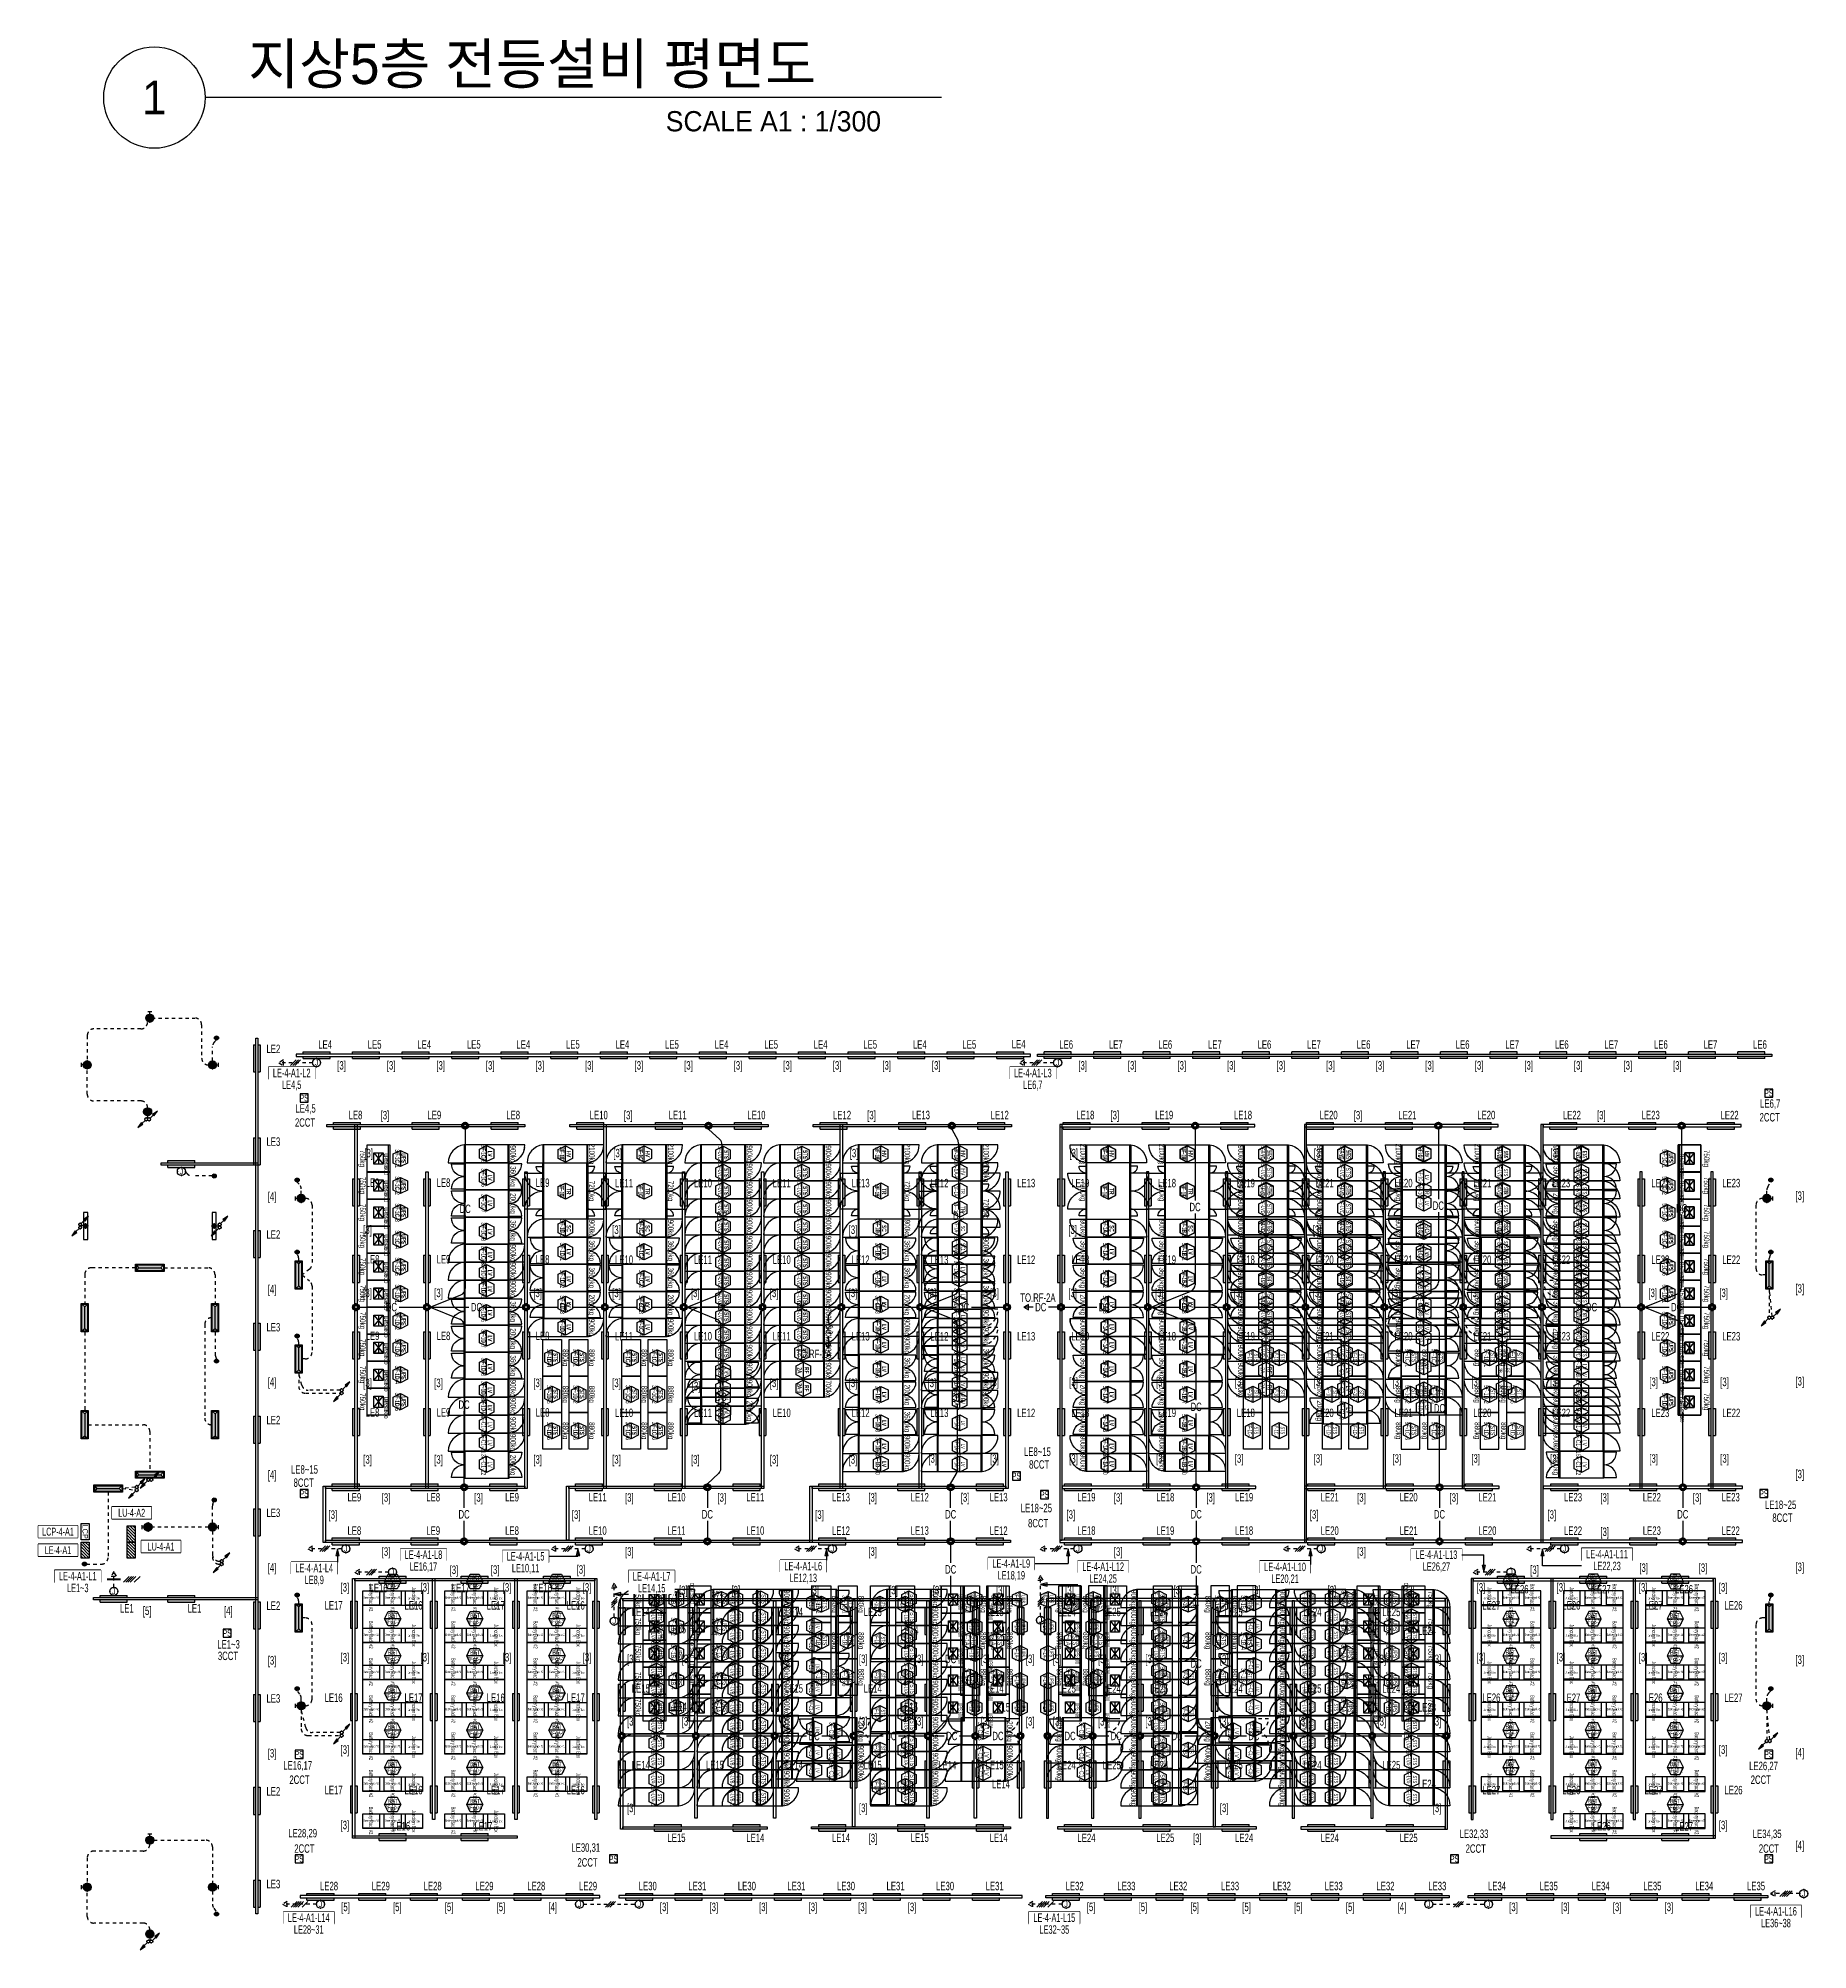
# Model space of a CAD drawing. Header units: millimetres. Extents: x 86947 to 500447, y -530175 to 1059536.
# Drawn here: x 90549 to 169104, y 463472 to 548335 of the extents above; entities that cross this region are included whole.
import ezdxf
from ezdxf.enums import TextEntityAlignment as Align

# ---------------------------------------------------------------- set-up
doc = ezdxf.new("R2010")
doc.units = ezdxf.units.MM
doc.header["$LTSCALE"] = 150
doc.set_wipeout_variables(frame=1)
doc.linetypes.add('D1', pattern=[3, 1, -1, 1])
for name, color, linetype in [('------01 Distribution Panel', 3, 'Continuous'), ('------01 Distribution Panel_UPS_Emgency', 232, 'Continuous'), ('------02 Etc Panel', 3, 'Continuous'), ('------03 Lighting Fixture', 3, 'Continuous'), ('------04 Lighting Switch', 2, 'Continuous'), ('------04 Number of Strands (가닥수)', 1, 'Continuous'), ('-----20 General Symbol', 3, 'Continuous'), ('-----23 Concealed or Exposed Wire', 4, 'D1'), ('-----25 Emergency Lighting Embeded Wire in Ceiling or Wall', 1, 'Continuous'), ('-----28 Race Way', 1, 'Continuous'), ('-----29 Indicator', 1, 'Continuous'), ('-----33 Equipment', 5, 'Continuous'), ('-----36 Dimension', 1, 'Continuous'), ('-----41 Drawing Title', 2, 'Continuous'), ('e', 1, 'Continuous')]:
    doc.layers.add(name, color=color, linetype=linetype)
doc.styles.add('ELEC', font='Dotum.ttf')

# ---------------------------------------------------------------- blocks, each defined once
blk = doc.blocks.new('D01')
at = {"linetype": 'Continuous'}
blk.add_circle((0, 0), 150, dxfattribs=at)
for p in [(-150, 0), (0, 150), (150, 0), (0, -150)]:
    blk.add_point(p)
blk = doc.blocks.new('E01')
h = blk.add_hatch(color=256)
edge = h.paths.add_edge_path(flags=17)
edge.add_arc((0, 0), 75, 0, 360)
edge = h.paths.add_edge_path()
edge.add_arc((0, 0), 150, 0, 360)
blk.add_blockref('D01', (0, 0))
at = {"xscale": 0.5, "yscale": 0.5, "zscale": 0.5}
blk.add_blockref('D01', (0, 0), dxfattribs=at)
blk = doc.blocks.new('*U16')
blk.add_lwpolyline([(150, 0), (-150, 0), (-150, -300), (150, -300)], close=True)
at = {"style": 'ELEC', "width": 0.6}
blk.add_text('PS', height=250, dxfattribs=at).set_placement((0, -150), align=Align.MIDDLE)
blk = doc.blocks.new('*U13')
h = blk.add_hatch(color=256)
edge = h.paths.add_edge_path()
edge.add_arc((0, -75), 75, 0, 360)
blk.add_circle((0, -75), 75)
blk = doc.blocks.new('D06')
for p, q in [((-75, 0), (0, 0)), ((0, -75), (0, 75))]:
    blk.add_line(p, q)
at = {"linetype": 'Continuous'}
blk.add_circle((-225, 0), 150, dxfattribs=at)
for p in [(-375, 0), (-225, 150), (-75, 0), (-225, -150)]:
    blk.add_point(p)
blk = doc.blocks.new('E06')
blk.add_hatch(color=256).paths.add_polyline_path([(-75, 0, 1), (-375, 0, 1)])
blk.add_blockref('D06', (0, 0))
blk = doc.blocks.new('벽부 비상등')
h = blk.add_hatch(color=0)
h.dxf.hatch_style = 1
h.paths.add_polyline_path([(0, 488), (-128, 600), (-128, -600), (0, -488)])
h = blk.add_hatch(color=0)
h.dxf.hatch_style = 1
h.paths.add_polyline_path([(128, 600), (0, 488), (0, -488), (128, -600)])
at = {"color": 1}
for p, q in [((-128, 600), (0, 488)), ((0, 488), (128, 600)), ((0, -488), (0, 488)), ((-128, -600), (0, -488)), ((0, -488), (128, -600))]:
    blk.add_line(p, q, dxfattribs=at)
blk.add_lwpolyline([(158, -630), (158, 630), (-158, 630), (-158, -630)], close=True)
blk.add_lwpolyline([(128, -600), (128, 600), (-128, 600), (-128, -600)], close=True, dxfattribs=at)
blk = doc.blocks.new('E17')
h = blk.add_hatch(color=256)
h.paths.add_polyline_path([(600, 100), (-600, 100), (-600, 0), (600, 0)])
h.paths.add_polyline_path([(600, -100), (-600, -100), (-600, -200), (600, -200)])
for p, q in [((-600, 100), (600, 100)), ((-600, 100), (-600, 0)), ((600, 100), (600, 0)), ((600, 100), (600, 0)), ((-600, -100), (-600, -200)), ((-600, -200), (600, -200)), ((600, -100), (600, -200))]:
    blk.add_line(p, q)
blk = doc.blocks.new('O01')
blk.add_hatch(color=256).paths.add_polyline_path([(-149, -218), (-218, -149), (-368, -368)])
blk.add_line((-46, -46), (-184, -184))
blk.add_lwpolyline([(-368, -368), (-149, -218), (-218, -149), (-368, -368)])
blk.add_circle((0, 0), 65)
for p in [(-65, 0), (-65, 0), (0, 65), (0, 65), (65, 0), (65, 0), (0, -65), (0, -65)]:
    blk.add_point(p)
blk = doc.blocks.new('O07')
blk.add_lwpolyline([(0, -100), (173, 0), (0, 100)], close=True)
blk = doc.blocks.new('O04')
blk.add_circle((0, 0), 150)
for p in [(-150, 0), (0, 150), (150, 0), (0, -150)]:
    blk.add_point(p)
at = {"style": 'ELEC'}
blk.add_text('J', height=214, dxfattribs=at).set_placement((0, 0), align=Align.MIDDLE)
blk = doc.blocks.new('A$C2e8f9a8b')
at = {"color": 0}
blk.add_line((30, 750), (30, 0), dxfattribs=at)
blk.add_lwpolyline([(650, 0), (0, 0), (0, 750), (650, 750)], close=True, dxfattribs=at)
blk = doc.blocks.new('1234')
at = {"layer": '-----33 Equipment'}
for p, q in [((358404, 676199), (358404, 677402)), ((361795, 676603), (361795, 677403)), ((363713, 676603), (363713, 677403)), ((365295, 676603), (365295, 677403)), ((367213, 676603), (367213, 677403)), ((368795, 676603), (368795, 677403)), ((370713, 676603), (370713, 677403)), ((372294, 676605), (372294, 677405)), ((374214, 676605), (374214, 677405)), ((375794, 676605), (375794, 677405)), ((377714, 676605), (377714, 677405)), ((379296, 676605), (379296, 677405)), ((381214, 676605), (381214, 677405)), ((382796, 676605), (382796, 677405)), ((384714, 676605), (384714, 677405)), ((389394, 676605), (389394, 677405)), ((391312, 676605), (391312, 677405)), ((392894, 676605), (392894, 677405)), ((394812, 676605), (394812, 677405)), ((396394, 676605), (396394, 677405)), ((398312, 676605), (398312, 677405)), ((399894, 676605), (399894, 677405)), ((401812, 676605), (401812, 677405)), ((403394, 676605), (403394, 677405)), ((405312, 676605), (405312, 677405)), ((406893, 676603), (406893, 677403)), ((408813, 676603), (408813, 677403)), ((410393, 676603), (410393, 677403)), ((412313, 676603), (412313, 677403)), ((415704, 677404), (415704, 676202)), ((357753, 677052), (358155, 676552)), ((357753, 676552), (358155, 677052)), ((357954, 677052), (357954, 676552)), ((358604, 677002, 0), (358924, 677162, 0)), ((358604, 676601, 0), (358604, 677002, 0)), ((358924, 676442, 0), (358604, 676601, 0)), ((358924, 677162, 0), (358924, 676442, 0)), ((358924, 677162, 0), (359244, 677002, 0)), ((359244, 676601, 0), (358924, 676442, 0)), ((359244, 677002, 0), (359244, 676601, 0)), ((361793, 676603), (361793, 675403)), ((363711, 676603), (363711, 675403)), ((365295, 674103), (365295, 676603)), ((367209, 674103), (367209, 676603)), ((368795, 674103), (368795, 676603)), ((370709, 674103), (370709, 676603)), ((372294, 675805), (372294, 676605)), ((374214, 675805), (374214, 676605)), ((375794, 675805), (375794, 676605)), ((377714, 675805), (377714, 676605)), ((379296, 674105), (379296, 676605)), ((381210, 674105), (381210, 676605)), ((382796, 674105), (382796, 676605)), ((384710, 674105), (384710, 676605)), ((389398, 674105), (389398, 676605)), ((391312, 674105), (391312, 676605)), ((392898, 674105), (392898, 676605)), ((394812, 674105), (394812, 676605)), ((396398, 674105), (396398, 676605)), ((398312, 674105), (398312, 676605)), ((399898, 674105), (399898, 676605)), ((401812, 674105), (401812, 676605)), ((403396, 676605), (403396, 675405)), ((405314, 676605), (405314, 675405)), ((406893, 675803), (406893, 676603)), ((408813, 675803), (408813, 676603)), ((410393, 675803), (410393, 676603)), ((412313, 675803), (412313, 676603)), ((414864, 677002, 0), (415184, 677162, 0)), ((414864, 676601, 0), (414864, 677002, 0)), ((415184, 676442, 0), (414864, 676601, 0)), ((415184, 677162, 0), (415184, 676442, 0)), ((415184, 677162, 0), (415504, 677002, 0)), ((415504, 676601, 0), (415184, 676442, 0)), ((415504, 677002, 0), (415504, 676601, 0)), ((416355, 676552), (415953, 677052)), ((416355, 677052), (415953, 676552)), ((416154, 676552), (416154, 677052)), ((357753, 675852), (358155, 675352)), ((357753, 675352), (358155, 675852)), ((357954, 675852), (357954, 675352)), ((358404, 674999), (358404, 676202)), ((358604, 675802, 0), (358924, 675962, 0)), ((358604, 675401, 0), (358604, 675802, 0)), ((358924, 675962, 0), (358924, 675242, 0)), ((358924, 675962, 0), (359244, 675802, 0)), ((359244, 675802, 0), (359244, 675401, 0)), ((372294, 675005), (372294, 675805)), ((374214, 675005), (374214, 675805)), ((375794, 675005), (375794, 675805)), ((377714, 675005), (377714, 675805)), ((406893, 675003), (406893, 675803)), ((408813, 675003), (408813, 675803)), ((410393, 675003), (410393, 675803)), ((412313, 675003), (412313, 675803)), ((414864, 675802, 0), (415184, 675962, 0)), ((414864, 675401, 0), (414864, 675802, 0)), ((415184, 675962, 0), (415184, 675242, 0)), ((415184, 675962, 0), (415504, 675802, 0)), ((415504, 675802, 0), (415504, 675401, 0)), ((415704, 676204), (415704, 675002)), ((416355, 675352), (415953, 675852)), ((416355, 675852), (415953, 675352)), ((416154, 675352), (416154, 675852)), ((358404, 673799), (358404, 675002)), ((358924, 675242, 0), (358604, 675401, 0)), ((358604, 674602, 0), (358924, 674762, 0)), ((359244, 675401, 0), (358924, 675242, 0)), ((358924, 674762, 0), (358924, 674042, 0)), ((358924, 674762, 0), (359244, 674602, 0)), ((361793, 675403), (361793, 674203)), ((363711, 675403), (363711, 674203)), ((372294, 674205), (372294, 675005)), ((374214, 674205), (374214, 675005)), ((375794, 674205), (375794, 675005)), ((377714, 674205), (377714, 675005)), ((403396, 675405), (403396, 674205)), ((405314, 675405), (405314, 674205)), ((406893, 674203), (406893, 675003)), ((408813, 674203), (408813, 675003)), ((410393, 674203), (410393, 675003)), ((412313, 674203), (412313, 675003)), ((415184, 675242, 0), (414864, 675401, 0)), ((414864, 674602, 0), (415184, 674762, 0)), ((415504, 675401, 0), (415184, 675242, 0)), ((415184, 674762, 0), (415184, 674042, 0)), ((415184, 674762, 0), (415504, 674602, 0)), ((415704, 675004), (415704, 673802)), ((357753, 674652), (358155, 674152)), ((357753, 674152), (358155, 674652)), ((357954, 674652), (357954, 674152)), ((358604, 674201, 0), (358604, 674602, 0)), ((358924, 674042, 0), (358604, 674201, 0)), ((359244, 674201, 0), (358924, 674042, 0)), ((359244, 674602, 0), (359244, 674201, 0)), ((361793, 674203), (361793, 673003)), ((363711, 674203), (363711, 673003)), ((365293, 673303), (365293, 674103)), ((367213, 673303), (367213, 674103)), ((368793, 673303), (368793, 674103)), ((370713, 673303), (370713, 674103)), ((372294, 673405), (372294, 674205)), ((374214, 673405), (374214, 674205)), ((375794, 673405), (375794, 674205)), ((377714, 673405), (377714, 674205)), ((379294, 673305), (379294, 674105)), ((381214, 673305), (381214, 674105)), ((382794, 673305), (382794, 674105)), ((384714, 673305), (384714, 674105)), ((389394, 673305), (389394, 674105)), ((391314, 673305), (391314, 674105)), ((392894, 673305), (392894, 674105)), ((394814, 673305), (394814, 674105)), ((396394, 673305), (396394, 674105)), ((398314, 673305), (398314, 674105)), ((399894, 673305), (399894, 674105)), ((401814, 673305), (401814, 674105)), ((403396, 674205), (403396, 673005)), ((405314, 674205), (405314, 673005)), ((406893, 673403), (406893, 674203)), ((408813, 673403), (408813, 674203)), ((410393, 673403), (410393, 674203)), ((412313, 673403), (412313, 674203)), ((414864, 674201, 0), (414864, 674602, 0)), ((415184, 674042, 0), (414864, 674201, 0)), ((415504, 674201, 0), (415184, 674042, 0)), ((415504, 674602, 0), (415504, 674201, 0)), ((416355, 674152), (415953, 674652)), ((416355, 674652), (415953, 674152)), ((416154, 674152), (416154, 674652)), ((357753, 673452), (358155, 672952)), ((357753, 672952), (358155, 673452)), ((357954, 673452), (357954, 672952)), ((358404, 672599), (358404, 673802)), ((358604, 673402, 0), (358924, 673562, 0)), ((358604, 673001, 0), (358604, 673402, 0)), ((358924, 672842, 0), (358604, 673001, 0)), ((358924, 673562, 0), (358924, 672842, 0)), ((358924, 673562, 0), (359244, 673402, 0)), ((359244, 673001, 0), (358924, 672842, 0)), ((359244, 673402, 0), (359244, 673001, 0)), ((361794, 672203), (361794, 673003)), ((363714, 672203), (363714, 673003)), ((365292, 673303), (365292, 672103)), ((367210, 673303), (367210, 672103)), ((368792, 673303), (368792, 672103)), ((370710, 673303), (370710, 672103)), ((372294, 672605), (372294, 673405)), ((374214, 672605), (374214, 673405)), ((375794, 672605), (375794, 673405)), ((377714, 672605), (377714, 673405)), ((379293, 673305), (379293, 672105)), ((381211, 673305), (381211, 672105)), ((382793, 673305), (382793, 672105)), ((384711, 673305), (384711, 672105)), ((389397, 673305), (389397, 672105)), ((391315, 673305), (391315, 672105)), ((392897, 673305), (392897, 672105)), ((394815, 673305), (394815, 672105)), ((396397, 673305), (396397, 672105)), ((398315, 673305), (398315, 672105)), ((399897, 673305), (399897, 672105)), ((401815, 673305), (401815, 672105)), ((403393, 672205), (403393, 673005)), ((405313, 672205), (405313, 673005)), ((406893, 672603), (406893, 673403)), ((408813, 672603), (408813, 673403)), ((410393, 672603), (410393, 673403)), ((412313, 672603), (412313, 673403)), ((414864, 673402, 0), (415184, 673562, 0)), ((414864, 673001, 0), (414864, 673402, 0)), ((415184, 672842, 0), (414864, 673001, 0)), ((415184, 673562, 0), (415184, 672842, 0)), ((415184, 673562, 0), (415504, 673402, 0)), ((415504, 673001, 0), (415184, 672842, 0)), ((415504, 673402, 0), (415504, 673001, 0)), ((415704, 673804), (415704, 672602)), ((416355, 672952), (415953, 673452)), ((416355, 673452), (415953, 672952)), ((416154, 672952), (416154, 673452)), ((357753, 672252), (358155, 671752)), ((357753, 671752), (358155, 672252)), ((357954, 672252), (357954, 671752)), ((358404, 671399), (358404, 672602)), ((358604, 672202, 0), (358924, 672362, 0)), ((358604, 671801, 0), (358604, 672202, 0)), ((358924, 672362, 0), (358924, 671642, 0)), ((358924, 672362, 0), (359244, 672202, 0)), ((359244, 672202, 0), (359244, 671801, 0)), ((361794, 671403), (361794, 672203)), ((363714, 671403), (363714, 672203)), ((372294, 671805), (372294, 672605)), ((374214, 671805), (374214, 672605)), ((375794, 671805), (375794, 672605)), ((377714, 671805), (377714, 672605)), ((403393, 671405), (403393, 672205)), ((405313, 671405), (405313, 672205)), ((406893, 671803), (406893, 672603)), ((408813, 671803), (408813, 672603)), ((410393, 671803), (410393, 672603)), ((412313, 671803), (412313, 672603)), ((414864, 672202, 0), (415184, 672362, 0)), ((414864, 671801, 0), (414864, 672202, 0)), ((415184, 672362, 0), (415184, 671642, 0)), ((415184, 672362, 0), (415504, 672202, 0)), ((415504, 672202, 0), (415504, 671801, 0)), ((415704, 672604), (415704, 671402)), ((416355, 671752), (415953, 672252)), ((416355, 672252), (415953, 671752)), ((416154, 671752), (416154, 672252)), ((358404, 670199), (358404, 671402)), ((358924, 671642, 0), (358604, 671801, 0)), ((359244, 671801, 0), (358924, 671642, 0)), ((361795, 670603), (361795, 671403)), ((363713, 670603), (363713, 671403)), ((365292, 672103), (365292, 670903)), ((367210, 672103), (367210, 670903)), ((368792, 672103), (368792, 670903)), ((370710, 672103), (370710, 670903)), ((372294, 671005), (372294, 671805)), ((374214, 671005), (374214, 671805)), ((375794, 671005), (375794, 671805)), ((377714, 671005), (377714, 671805)), ((379293, 672105), (379293, 670905)), ((381211, 672105), (381211, 670905)), ((382793, 672105), (382793, 670905)), ((384711, 672105), (384711, 670905)), ((389397, 672105), (389397, 670905)), ((391315, 672105), (391315, 670905)), ((392897, 672105), (392897, 670905)), ((394815, 672105), (394815, 670905)), ((396397, 672105), (396397, 670905)), ((398315, 672105), (398315, 670905)), ((399897, 672105), (399897, 670905)), ((401815, 672105), (401815, 670905)), ((403394, 670605), (403394, 671405)), ((405312, 670605), (405312, 671405)), ((406893, 671003), (406893, 671803)), ((408813, 671003), (408813, 671803)), ((410393, 671003), (410393, 671803)), ((412313, 671003), (412313, 671803)), ((415184, 671642, 0), (414864, 671801, 0)), ((415504, 671801, 0), (415184, 671642, 0)), ((415704, 671404), (415704, 670202)), ((357753, 671052), (358155, 670552)), ((357753, 670552), (358155, 671052)), ((357954, 671052), (357954, 670552)), ((358604, 671002, 0), (358924, 671162, 0)), ((358604, 670601, 0), (358604, 671002, 0)), ((358924, 670442, 0), (358604, 670601, 0)), ((358924, 671162, 0), (358924, 670442, 0)), ((358924, 671162, 0), (359244, 671002, 0)), ((359244, 670601, 0), (358924, 670442, 0)), ((359244, 671002, 0), (359244, 670601, 0)), ((361793, 670603), (361793, 669403)), ((363711, 670603), (363711, 669403)), ((365292, 670903), (365292, 669703)), ((367210, 670903), (367210, 669703)), ((368792, 670903), (368792, 669703)), ((370710, 670903), (370710, 669703)), ((372294, 670205), (372294, 671005)), ((374214, 670205), (374214, 671005)), ((375794, 670205), (375794, 671005)), ((377714, 670205), (377714, 671005)), ((379293, 670905), (379293, 669705)), ((381211, 670905), (381211, 669705)), ((382793, 670905), (382793, 669705)), ((384711, 670905), (384711, 669705)), ((389397, 670905), (389397, 669705)), ((391315, 670905), (391315, 669705)), ((392897, 670905), (392897, 669705)), ((394815, 670905), (394815, 669705)), ((396397, 670905), (396397, 669705)), ((398315, 670905), (398315, 669705)), ((399897, 670905), (399897, 669705)), ((401815, 670905), (401815, 669705)), ((403396, 670605), (403396, 669405)), ((405314, 670605), (405314, 669405)), ((406892, 670203), (406892, 671003)), ((408812, 670203), (408812, 671003)), ((410392, 670203), (410392, 671003)), ((412312, 670203), (412312, 671003)), ((414864, 671002, 0), (415184, 671162, 0)), ((414864, 670601, 0), (414864, 671002, 0)), ((415184, 670442, 0), (414864, 670601, 0)), ((415184, 671162, 0), (415184, 670442, 0)), ((415184, 671162, 0), (415504, 671002, 0)), ((415504, 670601, 0), (415184, 670442, 0)), ((415504, 671002, 0), (415504, 670601, 0)), ((416355, 670552), (415953, 671052)), ((416355, 671052), (415953, 670552)), ((416154, 670552), (416154, 671052)), ((357753, 669852), (358155, 669352)), ((357753, 669352), (358155, 669852)), ((357954, 669852), (357954, 669352)), ((358404, 668999), (358404, 670202)), ((358604, 669802, 0), (358924, 669962, 0)), ((358604, 669401, 0), (358604, 669802, 0)), ((358924, 669962, 0), (358924, 669242, 0)), ((358924, 669962, 0), (359244, 669802, 0)), ((359244, 669802, 0), (359244, 669401, 0)), ((365294, 668903), (365294, 669703)), ((367212, 668903), (367212, 669703)), ((368794, 668903), (368794, 669703)), ((370712, 668903), (370712, 669703)), ((372294, 669405), (372294, 670205)), ((374214, 669405), (374214, 670205)), ((375794, 669405), (375794, 670205)), ((377714, 669405), (377714, 670205)), ((379295, 668905), (379295, 669705)), ((381213, 668905), (381213, 669705)), ((382795, 668905), (382795, 669705)), ((384713, 668905), (384713, 669705)), ((389395, 668905), (389395, 669705)), ((391313, 668905), (391313, 669705)), ((392895, 668905), (392895, 669705)), ((394813, 668905), (394813, 669705)), ((396395, 668905), (396395, 669705)), ((398313, 668905), (398313, 669705)), ((399895, 668905), (399895, 669705)), ((401813, 668905), (401813, 669705)), ((406892, 669403), (406892, 670203)), ((408812, 669403), (408812, 670203)), ((410392, 669403), (410392, 670203)), ((412312, 669403), (412312, 670203)), ((414864, 669802, 0), (415184, 669962, 0)), ((414864, 669401, 0), (414864, 669802, 0)), ((415184, 669962, 0), (415184, 669242, 0)), ((415184, 669962, 0), (415504, 669802, 0)), ((415504, 669802, 0), (415504, 669401, 0)), ((415704, 670204), (415704, 669002)), ((416355, 669352), (415953, 669852)), ((416355, 669852), (415953, 669352)), ((416154, 669352), (416154, 669852)), ((358404, 667799), (358404, 669002)), ((358924, 669242, 0), (358604, 669401, 0)), ((358604, 668602, 0), (358924, 668762, 0)), ((359244, 669401, 0), (358924, 669242, 0)), ((358924, 668762, 0), (358924, 668042, 0)), ((358924, 668762, 0), (359244, 668602, 0)), ((361793, 669403), (361793, 668203)), ((363711, 669403), (363711, 668203)), ((372294, 668605), (372294, 669405)), ((374214, 668605), (374214, 669405)), ((375794, 668605), (375794, 669405)), ((377714, 668605), (377714, 669405)), ((379295, 668105), (379295, 668905)), ((381213, 668105), (381213, 668905)), ((382795, 668105), (382795, 668905)), ((384713, 668105), (384713, 668905)), ((389395, 668105), (389395, 668905)), ((391313, 668105), (391313, 668905)), ((392895, 668105), (392895, 668905)), ((394813, 668105), (394813, 668905)), ((403396, 669405), (403396, 668205)), ((405314, 669405), (405314, 668205)), ((406892, 668603), (406892, 669403)), ((408812, 668603), (408812, 669403)), ((410392, 668603), (410392, 669403)), ((412312, 668603), (412312, 669403)), ((415184, 669242, 0), (414864, 669401, 0)), ((414864, 668602, 0), (415184, 668762, 0)), ((415504, 669401, 0), (415184, 669242, 0)), ((415184, 668762, 0), (415184, 668042, 0)), ((415184, 668762, 0), (415504, 668602, 0)), ((415704, 669004), (415704, 667802)), ((357753, 668652), (358155, 668152)), ((357753, 668152), (358155, 668652)), ((357954, 668652), (357954, 668152)), ((358604, 668201, 0), (358604, 668602, 0)), ((358924, 668042, 0), (358604, 668201, 0)), ((359244, 668201, 0), (358924, 668042, 0)), ((359244, 668602, 0), (359244, 668201, 0)), ((361793, 668203), (361793, 667003)), ((372294, 667805), (372294, 668605)), ((374214, 667805), (374214, 668605)), ((375794, 667805), (375794, 668605)), ((377714, 667805), (377714, 668605)), ((379293, 668105), (379293, 666905)), ((381211, 668105), (381211, 666905)), ((382793, 668105), (382793, 666905)), ((384711, 668105), (384711, 666905)), ((389397, 668105), (389397, 666905)), ((391315, 668105), (391315, 666905)), ((392897, 668105), (392897, 666905)), ((394815, 668105), (394815, 666905)), ((405314, 668205), (405314, 667005)), ((406892, 667803), (406892, 668603)), ((408812, 667803), (408812, 668603)), ((410392, 667803), (410392, 668603)), ((412312, 667803), (412312, 668603)), ((414864, 668201, 0), (414864, 668602, 0)), ((415184, 668042, 0), (414864, 668201, 0)), ((415504, 668201, 0), (415184, 668042, 0)), ((415504, 668602, 0), (415504, 668201, 0)), ((416355, 668152), (415953, 668652)), ((416355, 668652), (415953, 668152)), ((416154, 668152), (416154, 668652)), ((357753, 667452), (358155, 666952)), ((357753, 666952), (358155, 667452)), ((357954, 667452), (357954, 666952)), ((358404, 666599), (358404, 667802)), ((358604, 667402, 0), (358924, 667562, 0)), ((358604, 667001, 0), (358604, 667402, 0)), ((358924, 667562, 0), (358924, 666842, 0)), ((358924, 667562, 0), (359244, 667402, 0)), ((359244, 667402, 0), (359244, 667001, 0)), ((372293, 667805), (372293, 666605)), ((374211, 667805), (374211, 666605)), ((375793, 667805), (375793, 667005)), ((377711, 667805), (377711, 667005)), ((406895, 667803), (406895, 667003)), ((408813, 667803), (408813, 667003)), ((410395, 667803), (410395, 666603)), ((412313, 667803), (412313, 666603)), ((414864, 667402, 0), (415184, 667562, 0)), ((414864, 667001, 0), (414864, 667402, 0)), ((415184, 667562, 0), (415184, 666842, 0)), ((415184, 667562, 0), (415504, 667402, 0)), ((415504, 667402, 0), (415504, 667001, 0)), ((415704, 667804), (415704, 666602)), ((416355, 666952), (415953, 667452)), ((416355, 667452), (415953, 666952)), ((416154, 666952), (416154, 667452)), ((357753, 666252), (358155, 665752)), ((357753, 665752), (358155, 666252)), ((357954, 666252), (357954, 665752)), ((358404, 665399), (358404, 666602)), ((358924, 666842, 0), (358604, 667001, 0)), ((358604, 666202, 0), (358924, 666362, 0)), ((358604, 665801, 0), (358604, 666202, 0)), ((359244, 667001, 0), (358924, 666842, 0)), ((358924, 666362, 0), (358924, 665642, 0)), ((358924, 666362, 0), (359244, 666202, 0)), ((359244, 666202, 0), (359244, 665801, 0)), ((361794, 666203), (361794, 667003)), ((361794, 665403), (361794, 666203)), ((363714, 666203), (363714, 667003)), ((363714, 665403), (363714, 666203)), ((372294, 665805), (372294, 666605)), ((374214, 665805), (374214, 666605)), ((375793, 667005), (375793, 666205)), ((377711, 667005), (377711, 666205)), ((379293, 666905), (379293, 665705)), ((381211, 666905), (381211, 665705)), ((382793, 666905), (382793, 665705)), ((384711, 666905), (384711, 665705)), ((389397, 666905), (389397, 665705)), ((391315, 666905), (391315, 665705)), ((392897, 666905), (392897, 665705)), ((394815, 666905), (394815, 665705)), ((403393, 666205), (403393, 667005)), ((403393, 665405), (403393, 666205)), ((405313, 666205), (405313, 667005)), ((405313, 665405), (405313, 666205)), ((406895, 667003), (406895, 666203)), ((408813, 667003), (408813, 666203)), ((410392, 665803), (410392, 666603)), ((412312, 665803), (412312, 666603)), ((415184, 666842, 0), (414864, 667001, 0)), ((414864, 666202, 0), (415184, 666362, 0)), ((414864, 665801, 0), (414864, 666202, 0)), ((415504, 667001, 0), (415184, 666842, 0)), ((415184, 666362, 0), (415184, 665642, 0)), ((415184, 666362, 0), (415504, 666202, 0)), ((415504, 666202, 0), (415504, 665801, 0)), ((415704, 666604), (415704, 665402)), ((416355, 665752), (415953, 666252)), ((416355, 666252), (415953, 665752)), ((416154, 665752), (416154, 666252)), ((358924, 665642, 0), (358604, 665801, 0)), ((359244, 665801, 0), (358924, 665642, 0)), ((372294, 665005), (372294, 665805)), ((374214, 665005), (374214, 665805)), ((379293, 665705), (379293, 664505)), ((381211, 665705), (381211, 664505)), ((382793, 665705), (382793, 664505)), ((384711, 665705), (384711, 664505)), ((389397, 665705), (389397, 664505)), ((391315, 665705), (391315, 664505)), ((392897, 665705), (392897, 664505)), ((394815, 665705), (394815, 664505)), ((410392, 665003), (410392, 665803)), ((412312, 665003), (412312, 665803)), ((415184, 665642, 0), (414864, 665801, 0)), ((415504, 665801, 0), (415184, 665642, 0)), ((379294, 663705), (379294, 664505)), ((381214, 663705), (381214, 664505)), ((382794, 663705), (382794, 664505)), ((384714, 663705), (384714, 664505)), ((389394, 663705), (389394, 664505)), ((391314, 663705), (391314, 664505)), ((392894, 663705), (392894, 664505)), ((394814, 663705), (394814, 664505)), ((379294, 662905), (379294, 663705)), ((381214, 662905), (381214, 663705)), ((382794, 662905), (382794, 663705)), ((384714, 662905), (384714, 663705)), ((389394, 662905), (389394, 663705)), ((391314, 662905), (391314, 663705)), ((392894, 662905), (392894, 663705)), ((394814, 662905), (394814, 663705)), ((383904, 656620), (383904, 657823)), ((385004, 657825), (385004, 656623)), ((389104, 656620), (389104, 657823)), ((390204, 657825), (390204, 656623)), ((369334, 656860), (369334, 657660)), ((369334, 656060), (369334, 656860)), ((371254, 656860), (371254, 657660)), ((371254, 656060), (371254, 656860)), ((372835, 656860), (372835, 657660)), ((372835, 656060), (372835, 656860)), ((374755, 656860), (374755, 657660)), ((374755, 656060), (374755, 656860)), ((375734, 657624), (376294, 657624)), ((376334, 657664), (376334, 656464)), ((378252, 657664), (378252, 656464)), ((378854, 657624), (378294, 657624)), ((383253, 657473), (383655, 656973)), ((383253, 656973), (383655, 657473)), ((383454, 657473), (383454, 656973)), ((384104, 657423, 0), (384424, 657583, 0)), ((384104, 657022, 0), (384104, 657423, 0)), ((384424, 656863, 0), (384104, 657022, 0)), ((384424, 657583, 0), (384424, 656863, 0)), ((384424, 657583, 0), (384744, 657423, 0)), ((384744, 657022, 0), (384424, 656863, 0)), ((384744, 657423, 0), (384744, 657022, 0)), ((385655, 656973), (385253, 657473)), ((385655, 657473), (385253, 656973)), ((385454, 656973), (385454, 657473)), ((386104, 657423, 0), (386424, 657583, 0)), ((386104, 657022, 0), (386104, 657423, 0)), ((386424, 656863, 0), (386104, 657022, 0)), ((386424, 657583, 0), (386424, 656863, 0)), ((386424, 657583, 0), (386744, 657423, 0)), ((386744, 657022, 0), (386424, 656863, 0)), ((386744, 657423, 0), (386744, 657022, 0)), ((387364, 657423, 0), (387684, 657583, 0)), ((387364, 657022, 0), (387364, 657423, 0)), ((387684, 656863, 0), (387364, 657022, 0)), ((387684, 657583, 0), (387684, 656863, 0)), ((387684, 657583, 0), (388004, 657423, 0)), ((388004, 657022, 0), (387684, 656863, 0)), ((388004, 657423, 0), (388004, 657022, 0)), ((388453, 657473), (388855, 656973)), ((388453, 656973), (388855, 657473)), ((388654, 657473), (388654, 656973)), ((389364, 657423, 0), (389684, 657583, 0)), ((389364, 657022, 0), (389364, 657423, 0)), ((389684, 656863, 0), (389364, 657022, 0)), ((389684, 657583, 0), (389684, 656863, 0)), ((389684, 657583, 0), (390004, 657423, 0)), ((390004, 657022, 0), (389684, 656863, 0)), ((390004, 657423, 0), (390004, 657022, 0)), ((390855, 656973), (390453, 657473)), ((390855, 657473), (390453, 656973)), ((390654, 656973), (390654, 657473)), ((395254, 657625), (395814, 657625)), ((395856, 657665), (395856, 656465)), ((397774, 657665), (397774, 656465)), ((398374, 657625), (397814, 657625)), ((399353, 656864), (399353, 657664)), ((399353, 656064), (399353, 656864)), ((401273, 656864), (401273, 657664)), ((401273, 656064), (401273, 656864)), ((402854, 656864), (402854, 657664)), ((402854, 656064), (402854, 656864)), ((404774, 656864), (404774, 657664)), ((404774, 656064), (404774, 656864)), ((369334, 655260), (369334, 656060)), ((371254, 655260), (371254, 656060)), ((372835, 655260), (372835, 656060)), ((374755, 655260), (374755, 656060)), ((375734, 656504), (376294, 656504)), ((376335, 655664), (376335, 656464)), ((378255, 655664), (378255, 656464)), ((378854, 656504), (378294, 656504)), ((378995, 656464), (378295, 656464)), ((383253, 656273), (383655, 655773)), ((383253, 655773), (383655, 656273)), ((383454, 656273), (383454, 655773)), ((383904, 655420), (383904, 656623)), ((384104, 656223, 0), (384424, 656383, 0)), ((384104, 655822, 0), (384104, 656223, 0)), ((384424, 656383, 0), (384424, 655663, 0)), ((384424, 656383, 0), (384744, 656223, 0)), ((384744, 656223, 0), (384744, 655822, 0)), ((385004, 656625), (385004, 655423)), ((385655, 655773), (385253, 656273)), ((385655, 656273), (385253, 655773)), ((385454, 655773), (385454, 656273)), ((386104, 656223, 0), (386424, 656383, 0)), ((386104, 655822, 0), (386104, 656223, 0)), ((386424, 656383, 0), (386424, 655663, 0)), ((386424, 656383, 0), (386744, 656223, 0)), ((386744, 656223, 0), (386744, 655822, 0)), ((387364, 656223, 0), (387684, 656383, 0)), ((387364, 655822, 0), (387364, 656223, 0)), ((387684, 656383, 0), (387684, 655663, 0)), ((387684, 656383, 0), (388004, 656223, 0)), ((388004, 656223, 0), (388004, 655822, 0)), ((388453, 656273), (388855, 655773)), ((388453, 655773), (388855, 656273)), ((388654, 656273), (388654, 655773)), ((389104, 655420), (389104, 656623)), ((389364, 656223, 0), (389684, 656383, 0)), ((389364, 655822, 0), (389364, 656223, 0)), ((389684, 656383, 0), (389684, 655663, 0)), ((389684, 656383, 0), (390004, 656223, 0)), ((390004, 656223, 0), (390004, 655822, 0)), ((390204, 656625), (390204, 655423)), ((390855, 655773), (390453, 656273)), ((390855, 656273), (390453, 655773)), ((390654, 655773), (390654, 656273)), ((395113, 656465), (395813, 656465)), ((395254, 656505), (395814, 656505)), ((395853, 655665), (395853, 656465)), ((397773, 655665), (397773, 656465)), ((398374, 656505), (397814, 656505)), ((399353, 655264), (399353, 656064)), ((401273, 655264), (401273, 656064)), ((402854, 655264), (402854, 656064)), ((404774, 655264), (404774, 656064)), ((369334, 654460), (369334, 655260)), ((371254, 654460), (371254, 655260)), ((372835, 654460), (372835, 655260)), ((374755, 654460), (374755, 655260)), ((375593, 655664), (376293, 655664)), ((376335, 654864), (376335, 655664)), ((378255, 654864), (378255, 655664)), ((378995, 655664), (378295, 655664)), ((383904, 654220), (383904, 655423)), ((384424, 655663, 0), (384104, 655822, 0)), ((384104, 655023, 0), (384424, 655183, 0)), ((384744, 655822, 0), (384424, 655663, 0)), ((384424, 655183, 0), (384424, 654463, 0)), ((384424, 655183, 0), (384744, 655023, 0)), ((385004, 655425), (385004, 654223)), ((386424, 655663, 0), (386104, 655822, 0)), ((386104, 655023, 0), (386424, 655183, 0)), ((386744, 655822, 0), (386424, 655663, 0)), ((386424, 655183, 0), (386424, 654463, 0)), ((386424, 655183, 0), (386744, 655023, 0)), ((387684, 655663, 0), (387364, 655822, 0)), ((387364, 655023, 0), (387684, 655183, 0)), ((388004, 655822, 0), (387684, 655663, 0)), ((387684, 655183, 0), (387684, 654463, 0)), ((387684, 655183, 0), (388004, 655023, 0)), ((389104, 654220), (389104, 655423)), ((389684, 655663, 0), (389364, 655822, 0)), ((389364, 655023, 0), (389684, 655183, 0)), ((390004, 655822, 0), (389684, 655663, 0)), ((389684, 655183, 0), (389684, 654463, 0)), ((389684, 655183, 0), (390004, 655023, 0)), ((390204, 655425), (390204, 654223)), ((395113, 655665), (395813, 655665)), ((395853, 654865), (395853, 655665)), ((397773, 654865), (397773, 655665)), ((398515, 655665), (397815, 655665)), ((399353, 654464), (399353, 655264)), ((401273, 654464), (401273, 655264)), ((402854, 654464), (402854, 655264)), ((404774, 654464), (404774, 655264)), ((369334, 653660), (369334, 654460)), ((371254, 653660), (371254, 654460)), ((372835, 653660), (372835, 654460)), ((374755, 653660), (374755, 654460)), ((375593, 654864), (376293, 654864)), ((375734, 654824), (376294, 654824)), ((376334, 654864), (376334, 653664)), ((378252, 654864), (378252, 653664)), ((378854, 654824), (378294, 654824)), ((383253, 655073), (383655, 654573)), ((383253, 654573), (383655, 655073)), ((383454, 655073), (383454, 654573)), ((384104, 654622, 0), (384104, 655023, 0)), ((384424, 654463, 0), (384104, 654622, 0)), ((384744, 654622, 0), (384424, 654463, 0)), ((384744, 655023, 0), (384744, 654622, 0)), ((385655, 654573), (385253, 655073)), ((385655, 655073), (385253, 654573)), ((385454, 654573), (385454, 655073)), ((386104, 654622, 0), (386104, 655023, 0)), ((386424, 654463, 0), (386104, 654622, 0)), ((386744, 654622, 0), (386424, 654463, 0)), ((386744, 655023, 0), (386744, 654622, 0)), ((387364, 654622, 0), (387364, 655023, 0)), ((387684, 654463, 0), (387364, 654622, 0)), ((388004, 654622, 0), (387684, 654463, 0)), ((388004, 655023, 0), (388004, 654622, 0)), ((388453, 655073), (388855, 654573)), ((388453, 654573), (388855, 655073)), ((388654, 655073), (388654, 654573)), ((389364, 654622, 0), (389364, 655023, 0)), ((389684, 654463, 0), (389364, 654622, 0)), ((390004, 654622, 0), (389684, 654463, 0)), ((390004, 655023, 0), (390004, 654622, 0)), ((390855, 654573), (390453, 655073)), ((390855, 655073), (390453, 654573)), ((390654, 654573), (390654, 655073)), ((395254, 654825), (395814, 654825)), ((395856, 654865), (395856, 653665)), ((397774, 654865), (397774, 653665)), ((398374, 654825), (397814, 654825)), ((398515, 654865), (397815, 654865)), ((399353, 653664), (399353, 654464)), ((401273, 653664), (401273, 654464)), ((402854, 653664), (402854, 654464)), ((404774, 653664), (404774, 654464)), ((369334, 652860), (369334, 653660)), ((371254, 652860), (371254, 653660)), ((372835, 652860), (372835, 653660)), ((374755, 652860), (374755, 653660)), ((375734, 653704), (376294, 653704)), ((376335, 652864), (376335, 653664)), ((378255, 652864), (378255, 653664)), ((378854, 653704), (378294, 653704)), ((378995, 653664), (378295, 653664)), ((383253, 653873), (383655, 653373)), ((383253, 653373), (383655, 653873)), ((383454, 653873), (383454, 653373)), ((383904, 653020), (383904, 654223)), ((384104, 653823, 0), (384424, 653983, 0)), ((384104, 653422, 0), (384104, 653823, 0)), ((384424, 653983, 0), (384424, 653263, 0)), ((384424, 653983, 0), (384744, 653823, 0)), ((384744, 653823, 0), (384744, 653422, 0)), ((385004, 654225), (385004, 653023)), ((385655, 653373), (385253, 653873)), ((385655, 653873), (385253, 653373)), ((385454, 653373), (385454, 653873)), ((386104, 653823, 0), (386424, 653983, 0)), ((386104, 653422, 0), (386104, 653823, 0)), ((386424, 653983, 0), (386424, 653263, 0)), ((386424, 653983, 0), (386744, 653823, 0)), ((386744, 653823, 0), (386744, 653422, 0)), ((387364, 653823, 0), (387684, 653983, 0)), ((387364, 653422, 0), (387364, 653823, 0)), ((387684, 653983, 0), (387684, 653263, 0)), ((387684, 653983, 0), (388004, 653823, 0)), ((388004, 653823, 0), (388004, 653422, 0)), ((388453, 653873), (388855, 653373)), ((388453, 653373), (388855, 653873)), ((388654, 653873), (388654, 653373)), ((389104, 653020), (389104, 654223)), ((389364, 653823, 0), (389684, 653983, 0)), ((389364, 653422, 0), (389364, 653823, 0)), ((389684, 653983, 0), (389684, 653263, 0)), ((389684, 653983, 0), (390004, 653823, 0)), ((390004, 653823, 0), (390004, 653422, 0)), ((390204, 654225), (390204, 653023)), ((390855, 653373), (390453, 653873)), ((390855, 653873), (390453, 653373)), ((390654, 653373), (390654, 653873)), ((395113, 653665), (395813, 653665)), ((395254, 653705), (395814, 653705)), ((395853, 652865), (395853, 653665)), ((397773, 652865), (397773, 653665)), ((398374, 653705), (397814, 653705)), ((399353, 652864), (399353, 653664)), ((401273, 652864), (401273, 653664)), ((402854, 652864), (402854, 653664)), ((404774, 652864), (404774, 653664)), ((369334, 652060), (369334, 652860)), ((371254, 652060), (371254, 652860)), ((372835, 652060), (372835, 652860)), ((374755, 652060), (374755, 652860)), ((375593, 652864), (376293, 652864)), ((376335, 652064), (376335, 652864)), ((378255, 652064), (378255, 652864)), ((378995, 652864), (378295, 652864)), ((383253, 652673), (383655, 652173)), ((383253, 652173), (383655, 652673)), ((383454, 652673), (383454, 652173)), ((383904, 651820), (383904, 653023)), ((384424, 653263, 0), (384104, 653422, 0)), ((384104, 652623, 0), (384424, 652783, 0)), ((384104, 652222, 0), (384104, 652623, 0)), ((384744, 653422, 0), (384424, 653263, 0)), ((384424, 652783, 0), (384424, 652063, 0)), ((384424, 652783, 0), (384744, 652623, 0)), ((384744, 652623, 0), (384744, 652222, 0)), ((385004, 653025), (385004, 651823)), ((385655, 652173), (385253, 652673)), ((385655, 652673), (385253, 652173)), ((385454, 652173), (385454, 652673)), ((386424, 653263, 0), (386104, 653422, 0)), ((386104, 652623, 0), (386424, 652783, 0)), ((386104, 652222, 0), (386104, 652623, 0)), ((386744, 653422, 0), (386424, 653263, 0)), ((386424, 652783, 0), (386424, 652063, 0)), ((386424, 652783, 0), (386744, 652623, 0)), ((386744, 652623, 0), (386744, 652222, 0)), ((387684, 653263, 0), (387364, 653422, 0)), ((387364, 652623, 0), (387684, 652783, 0)), ((387364, 652222, 0), (387364, 652623, 0)), ((388004, 653422, 0), (387684, 653263, 0)), ((387684, 652783, 0), (387684, 652063, 0)), ((387684, 652783, 0), (388004, 652623, 0)), ((388004, 652623, 0), (388004, 652222, 0)), ((388453, 652673), (388855, 652173)), ((388453, 652173), (388855, 652673)), ((388654, 652673), (388654, 652173)), ((389104, 651820), (389104, 653023)), ((389684, 653263, 0), (389364, 653422, 0)), ((389364, 652623, 0), (389684, 652783, 0)), ((389364, 652222, 0), (389364, 652623, 0)), ((390004, 653422, 0), (389684, 653263, 0)), ((389684, 652783, 0), (389684, 652063, 0)), ((389684, 652783, 0), (390004, 652623, 0)), ((390004, 652623, 0), (390004, 652222, 0)), ((390204, 653025), (390204, 651823)), ((390855, 652173), (390453, 652673)), ((390855, 652673), (390453, 652173)), ((390654, 652173), (390654, 652673)), ((395113, 652865), (395813, 652865)), ((395853, 652065), (395853, 652865)), ((397773, 652065), (397773, 652865)), ((398515, 652865), (397815, 652865)), ((399353, 652064), (399353, 652864)), ((401273, 652064), (401273, 652864)), ((402854, 652064), (402854, 652864)), ((404774, 652064), (404774, 652864)), ((369334, 651260), (369334, 652060)), ((371254, 651260), (371254, 652060)), ((372835, 651260), (372835, 652060)), ((374755, 651260), (374755, 652060)), ((375593, 652064), (376293, 652064)), ((376334, 652064), (376334, 650864)), ((378252, 652064), (378252, 650864)), ((384424, 652063, 0), (384104, 652222, 0)), ((384744, 652222, 0), (384424, 652063, 0)), ((386424, 652063, 0), (386104, 652222, 0)), ((386744, 652222, 0), (386424, 652063, 0)), ((387684, 652063, 0), (387364, 652222, 0)), ((388004, 652222, 0), (387684, 652063, 0)), ((389684, 652063, 0), (389364, 652222, 0)), ((390004, 652222, 0), (389684, 652063, 0)), ((395856, 652065), (395856, 650865)), ((397774, 652065), (397774, 650865)), ((398515, 652065), (397815, 652065)), ((399353, 651264), (399353, 652064)), ((401273, 651264), (401273, 652064)), ((402854, 651264), (402854, 652064)), ((404774, 651264), (404774, 652064)), ((369334, 650460), (369334, 651260)), ((371254, 650460), (371254, 651260)), ((372835, 650460), (372835, 651260)), ((374755, 650460), (374755, 651260)), ((399352, 650464), (399352, 651264)), ((401272, 650464), (401272, 651264)), ((402853, 650464), (402853, 651264)), ((404773, 650464), (404773, 651264)), ((369334, 649660), (369334, 650460)), ((371254, 649660), (371254, 650460)), ((372835, 649660), (372835, 650460)), ((374755, 649660), (374755, 650460)), ((376335, 650064), (376335, 650864)), ((376335, 649264), (376335, 650064)), ((378255, 650064), (378255, 650864)), ((378255, 649264), (378255, 650064)), ((395853, 650065), (395853, 650865)), ((395853, 649265), (395853, 650065)), ((397773, 650065), (397773, 650865)), ((397773, 649265), (397773, 650065)), ((399352, 649664), (399352, 650464)), ((401272, 649664), (401272, 650464)), ((402853, 649664), (402853, 650464)), ((404773, 649664), (404773, 650464)), ((369334, 648860), (369334, 649660)), ((371254, 648860), (371254, 649660)), ((372835, 648860), (372835, 649660)), ((374755, 648860), (374755, 649660)), ((399352, 648864), (399352, 649664)), ((401272, 648864), (401272, 649664)), ((402853, 648864), (402853, 649664)), ((404773, 648864), (404773, 649664)), ((369334, 648060), (369334, 648860)), ((371254, 648060), (371254, 648860)), ((372835, 648060), (372835, 648860)), ((374755, 648060), (374755, 648860)), ((399352, 648064), (399352, 648864)), ((401272, 648064), (401272, 648864)), ((402853, 648064), (402853, 648864)), ((404773, 648064), (404773, 648864))]:
    blk.add_line(p, q, dxfattribs=at)
for points in [[(357454, 676202), (357454, 677402), (358454, 677402), (358454, 676202)], [(384754, 676605), (384754, 677405), (382754, 677405), (382754, 676605)], [(416654, 677402), (416654, 676202), (415654, 676202), (415654, 677402)], [(358155, 676552), (357753, 676552), (357753, 677052), (358155, 677052)], [(382754, 674105), (382754, 676605), (384754, 676605), (384754, 674105)], [(415953, 677052), (416355, 677052), (416355, 676552), (415953, 676552)], [(357454, 675002), (357454, 676202), (358454, 676202), (358454, 675002)], [(358155, 675352), (357753, 675352), (357753, 675852), (358155, 675852)], [(416654, 676202), (416654, 675002), (415654, 675002), (415654, 676202)], [(415953, 675852), (416355, 675852), (416355, 675352), (415953, 675352)], [(357454, 673802), (357454, 675002), (358454, 675002), (358454, 673802)], [(416654, 675002), (416654, 673802), (415654, 673802), (415654, 675002)], [(358155, 674152), (357753, 674152), (357753, 674652), (358155, 674652)], [(384754, 673305), (384754, 674105), (382752, 674105), (382752, 673305)], [(415953, 674652), (416355, 674652), (416355, 674152), (415953, 674152)], [(357454, 672602), (357454, 673802), (358454, 673802), (358454, 672602)], [(358155, 672952), (357753, 672952), (357753, 673452), (358155, 673452)], [(382753, 673305), (382753, 672105), (384753, 672105), (384753, 673305)], [(416654, 673802), (416654, 672602), (415654, 672602), (415654, 673802)], [(415953, 673452), (416355, 673452), (416355, 672952), (415953, 672952)], [(357454, 671402), (357454, 672602), (358454, 672602), (358454, 671402)], [(358155, 671752), (357753, 671752), (357753, 672252), (358155, 672252)], [(416654, 672602), (416654, 671402), (415654, 671402), (415654, 672602)], [(415953, 672252), (416355, 672252), (416355, 671752), (415953, 671752)], [(357454, 670202), (357454, 671402), (358454, 671402), (358454, 670202)], [(382753, 672105), (382753, 670905), (384753, 670905), (384753, 672105)], [(416654, 671402), (416654, 670202), (415654, 670202), (415654, 671402)], [(358155, 670552), (357753, 670552), (357753, 671052), (358155, 671052)], [(382753, 670905), (382753, 669705), (384753, 669705), (384753, 670905)], [(415953, 671052), (416355, 671052), (416355, 670552), (415953, 670552)], [(357454, 669002), (357454, 670202), (358454, 670202), (358454, 669002)], [(358155, 669352), (357753, 669352), (357753, 669852), (358155, 669852)], [(384753, 668905), (384753, 669705), (382753, 669705), (382753, 668905)], [(416654, 670202), (416654, 669002), (415654, 669002), (415654, 670202)], [(415953, 669852), (416355, 669852), (416355, 669352), (415953, 669352)], [(357454, 667802), (357454, 669002), (358454, 669002), (358454, 667802)], [(384753, 668105), (384753, 668905), (382753, 668905), (382753, 668105)], [(416654, 669002), (416654, 667802), (415654, 667802), (415654, 669002)], [(358155, 668152), (357753, 668152), (357753, 668652), (358155, 668652)], [(382753, 668105), (382753, 666905), (384753, 666905), (384753, 668105)], [(415953, 668652), (416355, 668652), (416355, 668152), (415953, 668152)], [(357454, 666602), (357454, 667802), (358454, 667802), (358454, 666602)], [(358155, 666952), (357753, 666952), (357753, 667452), (358155, 667452)], [(416654, 667802), (416654, 666602), (415654, 666602), (415654, 667802)], [(415953, 667452), (416355, 667452), (416355, 666952), (415953, 666952)], [(357454, 665402), (357454, 666602), (358454, 666602), (358454, 665402)], [(358155, 665752), (357753, 665752), (357753, 666252), (358155, 666252)], [(382753, 666905), (382753, 665705), (384753, 665705), (384753, 666905)], [(416654, 666602), (416654, 665402), (415654, 665402), (415654, 666602)], [(415953, 666252), (416355, 666252), (416355, 665752), (415953, 665752)], [(382753, 665705), (382753, 664505), (384753, 664505), (384753, 665705)], [(384754, 663705), (384754, 664505), (382752, 664505), (382752, 663705)], [(384754, 662905), (384754, 663705), (382752, 663705), (382752, 662905)], [(382954, 656623), (382954, 657823), (383954, 657823), (383954, 656623)], [(385954, 657823), (385954, 656623), (384954, 656623), (384954, 657823)], [(388154, 656623), (388154, 657823), (389154, 657823), (389154, 656623)], [(391154, 657823), (391154, 656623), (390154, 656623), (390154, 657823)], [(383655, 656973), (383253, 656973), (383253, 657473), (383655, 657473)], [(385253, 657473), (385655, 657473), (385655, 656973), (385253, 656973)], [(388855, 656973), (388453, 656973), (388453, 657473), (388855, 657473)], [(390453, 657473), (390855, 657473), (390855, 656973), (390453, 656973)], [(382954, 655423), (382954, 656623), (383954, 656623), (383954, 655423)], [(383655, 655773), (383253, 655773), (383253, 656273), (383655, 656273)], [(385954, 656623), (385954, 655423), (384954, 655423), (384954, 656623)], [(385253, 656273), (385655, 656273), (385655, 655773), (385253, 655773)], [(388154, 655423), (388154, 656623), (389154, 656623), (389154, 655423)], [(388855, 655773), (388453, 655773), (388453, 656273), (388855, 656273)], [(391154, 656623), (391154, 655423), (390154, 655423), (390154, 656623)], [(390453, 656273), (390855, 656273), (390855, 655773), (390453, 655773)], [(382954, 654223), (382954, 655423), (383954, 655423), (383954, 654223)], [(385954, 655423), (385954, 654223), (384954, 654223), (384954, 655423)], [(388154, 654223), (388154, 655423), (389154, 655423), (389154, 654223)], [(391154, 655423), (391154, 654223), (390154, 654223), (390154, 655423)], [(383655, 654573), (383253, 654573), (383253, 655073), (383655, 655073)], [(385253, 655073), (385655, 655073), (385655, 654573), (385253, 654573)], [(388855, 654573), (388453, 654573), (388453, 655073), (388855, 655073)], [(390453, 655073), (390855, 655073), (390855, 654573), (390453, 654573)], [(382954, 653023), (382954, 654223), (383954, 654223), (383954, 653023)], [(383655, 653373), (383253, 653373), (383253, 653873), (383655, 653873)], [(385954, 654223), (385954, 653023), (384954, 653023), (384954, 654223)], [(385253, 653873), (385655, 653873), (385655, 653373), (385253, 653373)], [(388154, 653023), (388154, 654223), (389154, 654223), (389154, 653023)], [(388855, 653373), (388453, 653373), (388453, 653873), (388855, 653873)], [(391154, 654223), (391154, 653023), (390154, 653023), (390154, 654223)], [(390453, 653873), (390855, 653873), (390855, 653373), (390453, 653373)], [(382954, 651823), (382954, 653023), (383954, 653023), (383954, 651823)], [(383655, 652173), (383253, 652173), (383253, 652673), (383655, 652673)], [(385954, 653023), (385954, 651823), (384954, 651823), (384954, 653023)], [(385253, 652673), (385655, 652673), (385655, 652173), (385253, 652173)], [(388154, 651823), (388154, 653023), (389154, 653023), (389154, 651823)], [(388855, 652173), (388453, 652173), (388453, 652673), (388855, 652673)], [(391154, 653023), (391154, 651823), (390154, 651823), (390154, 653023)], [(390453, 652673), (390855, 652673), (390855, 652173), (390453, 652173)], [(359904, 651005), (359904, 650355), (357254, 650355), (357254, 651005)], [(363554, 651005), (363554, 650355), (360904, 650355), (360904, 651005)], [(367204, 651005), (367204, 650355), (364554, 650355), (364554, 651005)], [(359904, 649355), (359904, 648705), (357254, 648705), (357254, 649355)], [(363554, 649355), (363554, 648705), (360904, 648705), (360904, 649355)], [(367204, 649355), (367204, 648705), (364554, 648705), (364554, 649355)]]:
    blk.add_lwpolyline(points, close=True, dxfattribs=at)
at = {"layer": '-----33 Equipment', "elevation": 0}
for points in [[(361753, 677403, 0.385743), (361053, 676603), (361753, 676603)], [(363753, 676603, 0.385743), (364453, 677403), (363753, 677403)], [(365253, 677403, 0.385743), (364553, 676603), (365253, 676603)], [(367253, 676603, 0.385743), (367953, 677403), (367253, 677403)], [(368753, 677403, 0.385743), (368053, 676603), (368753, 676603)], [(370753, 676603, 0.385743), (371453, 677403), (370753, 677403)], [(372252, 677405, 0.385743), (371552, 676605), (372252, 676605)], [(374254, 676605, 0.385743), (374954, 677405), (374254, 677405)], [(375752, 677405, 0.385743), (375052, 676605), (375752, 676605)], [(377754, 676605, 0.385743), (378454, 677405), (377754, 677405)], [(379254, 677405, 0.385743), (378554, 676605), (379254, 676605)], [(381254, 676605, 0.385743), (381954, 677405), (381254, 677405)], [(382754, 677405, 0.385743), (382054, 676605), (382754, 676605)], [(384754, 676605, 0.385743), (385454, 677405), (384754, 677405)], [(389354, 676605, -0.385743), (388654, 677405), (389354, 677405)], [(391354, 677405, -0.385743), (392054, 676605), (391354, 676605)], [(392854, 676605, -0.385743), (392154, 677405), (392854, 677405)], [(394854, 677405, -0.385743), (395554, 676605), (394854, 676605)], [(396354, 676605, -0.385743), (395654, 677405), (396354, 677405)], [(398354, 677405, -0.385743), (399054, 676605), (398354, 676605)], [(399854, 676605, -0.385743), (399154, 677405), (399854, 677405)], [(401854, 677405, -0.385743), (402554, 676605), (401854, 676605)], [(403354, 676605, -0.385743), (402654, 677405), (403354, 677405)], [(405354, 677405, -0.385743), (406054, 676605), (405354, 676605)], [(406853, 676603, -0.385743), (406153, 677403), (406853, 677403)], [(408855, 677403, -0.385743), (409555, 676603), (408855, 676603)], [(410353, 676603, -0.385743), (409653, 677403), (410353, 677403)], [(412355, 677403, -0.385743), (413055, 676603), (412355, 676603)], [(361753, 675443), (361193, 675443, -0.414214), (361753, 676003, -0.414214), (361193, 676563), (361193, 676563), (361753, 676563)], [(363753, 675443), (364313, 675443, 0.414214), (363753, 676003, 0.414214), (364313, 676563), (363753, 676563)], [(365253, 674253), (364953, 674253, -0.414214), (365253, 674553), (364453, 674553, -0.414214), (365253, 675353, -0.414214), (364453, 676153), (365253, 676153, -0.414214), (364953, 676453), (365253, 676453)], [(367253, 674253), (367553, 674253, 0.414214), (367253, 674553), (368053, 674553, 0.414214), (367253, 675353, 0.414214), (368053, 676153), (367253, 676153, 0.414214), (367553, 676453), (367253, 676453)], [(368753, 674253), (368453, 674253, -0.414214), (368753, 674553), (367953, 674553, -0.414214), (368753, 675353, -0.414214), (367953, 676153), (368753, 676153, -0.414214), (368453, 676453), (368753, 676453)], [(370753, 674253), (371053, 674253, 0.414214), (370753, 674553), (371553, 674553, 0.414214), (370753, 675353, 0.414214), (371553, 676153), (370753, 676153, 0.414214), (371053, 676453), (370753, 676453)], [(372252, 676605, 0.385743), (371552, 675805), (372252, 675805)], [(374254, 675805, 0.385743), (374954, 676605), (374254, 676605)], [(375752, 676605, 0.385743), (375052, 675805), (375752, 675805)], [(377754, 675805, 0.385743), (378454, 676605), (377754, 676605)], [(379254, 674255), (378954, 674255, -0.414214), (379254, 674555), (378454, 674555, -0.414214), (379254, 675355, -0.414214), (378454, 676155), (379254, 676155, -0.414214), (378954, 676455), (379254, 676455)], [(381254, 674255), (381554, 674255, 0.414214), (381254, 674555), (382054, 674555, 0.414214), (381254, 675355, 0.414214), (382054, 676155), (381254, 676155, 0.414214), (381554, 676455), (381254, 676455)], [(382754, 674255), (382454, 674255, -0.414214), (382754, 674555), (381954, 674555, -0.414214), (382754, 675355, -0.414214), (381954, 676155), (382754, 676155, -0.414214), (382454, 676455), (382754, 676455)], [(384754, 674255), (385054, 674255, 0.414214), (384754, 674555), (385554, 674555, 0.414214), (384754, 675355, 0.414214), (385554, 676155), (384754, 676155, 0.414214), (385054, 676455), (384754, 676455)], [(389354, 674255), (389054, 674255, -0.414214), (389354, 674555), (388554, 674555, -0.414214), (389354, 675355, -0.414214), (388554, 676155), (389354, 676155, -0.414214), (389054, 676455), (389354, 676455)], [(391354, 674255), (391654, 674255, 0.414214), (391354, 674555), (392154, 674555, 0.414214), (391354, 675355, 0.414214), (392154, 676155), (391354, 676155, 0.414214), (391654, 676455), (391354, 676455)], [(392854, 674255), (392554, 674255, -0.414214), (392854, 674555), (392054, 674555, -0.414214), (392854, 675355, -0.414214), (392054, 676155), (392854, 676155, -0.414214), (392554, 676455), (392854, 676455)], [(394854, 674255), (395154, 674255, 0.414214), (394854, 674555), (395654, 674555, 0.414214), (394854, 675355, 0.414214), (395654, 676155), (394854, 676155, 0.414214), (395154, 676455), (394854, 676455)], [(396354, 674255), (396054, 674255, -0.414214), (396354, 674555), (395554, 674555, -0.414214), (396354, 675355, -0.414214), (395554, 676155), (396354, 676155, -0.414214), (396054, 676455), (396354, 676455)], [(398354, 674255), (398654, 674255, 0.414214), (398354, 674555), (399154, 674555, 0.414214), (398354, 675355, 0.414214), (399154, 676155), (398354, 676155, 0.414214), (398654, 676455), (398354, 676455)], [(399854, 674255), (399554, 674255, -0.414214), (399854, 674555), (399054, 674555, -0.414214), (399854, 675355, -0.414214), (399054, 676155), (399854, 676155, -0.414214), (399554, 676455), (399854, 676455)], [(401854, 674255), (402154, 674255, 0.414214), (401854, 674555), (402654, 674555, 0.414214), (401854, 675355, 0.414214), (402654, 676155), (401854, 676155, 0.414214), (402154, 676455), (401854, 676455)], [(403354, 675445), (402794, 675445, -0.414214), (403354, 676005, -0.414214), (402794, 676565), (403354, 676565)], [(405354, 675445), (405914, 675445, 0.414214), (405354, 676005, 0.414214), (405914, 676565), (405914, 676565), (405354, 676565)], [(406853, 675803, -0.385743), (406153, 676603), (406853, 676603)], [(408855, 676603, -0.385743), (409555, 675803), (408855, 675803)], [(410353, 675803, -0.385743), (409653, 676603), (410353, 676603)], [(412355, 676603, -0.385743), (413055, 675803), (412355, 675803)], [(372252, 675805, 0.385743), (371552, 675005), (372252, 675005)], [(374254, 675005, 0.385743), (374954, 675805), (374254, 675805)], [(377754, 675005, 0.385743), (378454, 675805), (377754, 675805)], [(406853, 675003, -0.385743), (406153, 675803), (406853, 675803)], [(410353, 675003, -0.385743), (409653, 675803), (410353, 675803)], [(412355, 675803, -0.385743), (413055, 675003), (412355, 675003)], [(361753, 674243), (361193, 674243, -0.414214), (361753, 674803, -0.414214), (361193, 675363), (361193, 675363), (361753, 675363)], [(363753, 674243), (364313, 674243, 0.414214), (363753, 674803, 0.414214), (364313, 675363), (363753, 675363)], [(372252, 675005, 0.385743), (371552, 674205), (372252, 674205)], [(374254, 674205, 0.385743), (374954, 675005), (374254, 675005)], [(375752, 675005, 0.385743), (375052, 674205), (375752, 674205)], [(377754, 674205, 0.385743), (378454, 675005), (377754, 675005)], [(403354, 674245), (402794, 674245, -0.414214), (403354, 674805, -0.414214), (402794, 675365), (403354, 675365)], [(405354, 674245), (405914, 674245, 0.414214), (405354, 674805, 0.414214), (405914, 675365), (405914, 675365), (405354, 675365)], [(406853, 674203, -0.385743), (406153, 675003), (406853, 675003)], [(408855, 675003, -0.385743), (409555, 674203), (408855, 674203)], [(410353, 674203, -0.385743), (409653, 675003), (410353, 675003)], [(412355, 675003, -0.385743), (413055, 674203), (412355, 674203)], [(361753, 673043), (361193, 673043, -0.414214), (361753, 673603, -0.414214), (361193, 674163), (361193, 674163), (361753, 674163)], [(363753, 673043), (364313, 673043, 0.414214), (363753, 673603, 0.414214), (364313, 674163), (363753, 674163)], [(363753, 673043), (364313, 673043, 0.414214), (363753, 673603, 0.414214), (364313, 674163), (363753, 674163)], [(365251, 674103, 0.385743), (364551, 673303), (365251, 673303)], [(367253, 673303, 0.385743), (367953, 674103), (367253, 674103)], [(368751, 674103, 0.385743), (368051, 673303), (368751, 673303)], [(370753, 673303, 0.385743), (371453, 674103), (370753, 674103)], [(372252, 674205, 0.385743), (371552, 673405), (372252, 673405)], [(374254, 673405, 0.385743), (374954, 674205), (374254, 674205)], [(375752, 674205, 0.385743), (375052, 673405), (375752, 673405)], [(377754, 673405, 0.385743), (378454, 674205), (377754, 674205)], [(379252, 674105, 0.385743), (378552, 673305), (379252, 673305)], [(381254, 673305, 0.385743), (381954, 674105), (381254, 674105)], [(382752, 674105, 0.385743), (382052, 673305), (382752, 673305)], [(384754, 673305, 0.385743), (385454, 674105), (384754, 674105)], [(389354, 673305, -0.385743), (388654, 674105), (389354, 674105)], [(391356, 674105, -0.385743), (392056, 673305), (391356, 673305)], [(392854, 673305, -0.385743), (392154, 674105), (392854, 674105)], [(394856, 674105, -0.385743), (395556, 673305), (394856, 673305)], [(396354, 673305, -0.385743), (395654, 674105), (396354, 674105)], [(398356, 674105, -0.385743), (399056, 673305), (398356, 673305)], [(399854, 673305, -0.385743), (399154, 674105), (399854, 674105)], [(401856, 674105, -0.385743), (402556, 673305), (401856, 673305)], [(403354, 673045), (402794, 673045, -0.414214), (403354, 673605, -0.414214), (402794, 674165), (403354, 674165)], [(403354, 673045), (402794, 673045, -0.414214), (403354, 673605, -0.414214), (402794, 674165), (403354, 674165)], [(405354, 673045), (405914, 673045, 0.414214), (405354, 673605, 0.414214), (405914, 674165), (405914, 674165), (405354, 674165)], [(406853, 673403, -0.385743), (406153, 674203), (406853, 674203)], [(408855, 674203, -0.385743), (409555, 673403), (408855, 673403)], [(410353, 673403, -0.385743), (409653, 674203), (410353, 674203)], [(412355, 674203, -0.385743), (413055, 673403), (412355, 673403)], [(361752, 673003, 0.385743), (361052, 672203), (361752, 672203)], [(363754, 672203, 0.385743), (364454, 673003), (363754, 673003)], [(365252, 673263), (364692, 673263), (364692, 673263, 0.414214), (365252, 672703, 0.414214), (364692, 672143), (365252, 672143)], [(367252, 672143), (367812, 672143, 0.414214), (367252, 672703, 0.414214), (367812, 673263), (367252, 673263)], [(368752, 673263), (368192, 673263), (368192, 673263, 0.414214), (368752, 672703, 0.414214), (368192, 672143), (368752, 672143)], [(370752, 672143), (371312, 672143, 0.414214), (370752, 672703, 0.414214), (371312, 673263), (370752, 673263)], [(372252, 673405, 0.385743), (371552, 672605), (372252, 672605)], [(374254, 672605, 0.385743), (374954, 673405), (374254, 673405)], [(375752, 673405, 0.385743), (375052, 672605), (375752, 672605)], [(377754, 672605, 0.385743), (378454, 673405), (377754, 673405)], [(379253, 673265), (378693, 673265), (378693, 673265, 0.414214), (379253, 672705, 0.414214), (378693, 672145), (379253, 672145)], [(381253, 672145), (381813, 672145, 0.414214), (381253, 672705, 0.414214), (381813, 673265), (381253, 673265)], [(382753, 673265), (382193, 673265), (382193, 673265, 0.414214), (382753, 672705, 0.414214), (382193, 672145), (382753, 672145)], [(384753, 672145), (385313, 672145, 0.414214), (384753, 672705, 0.414214), (385313, 673265), (384753, 673265)], [(389355, 672145), (388795, 672145, -0.414214), (389355, 672705, -0.414214), (388795, 673265), (389355, 673265)], [(391355, 673265), (391915, 673265), (391915, 673265, -0.414214), (391355, 672705, -0.414214), (391915, 672145), (391355, 672145)], [(392855, 672145), (392295, 672145, -0.414214), (392855, 672705, -0.414214), (392295, 673265), (392855, 673265)], [(394855, 673265), (395415, 673265), (395415, 673265, -0.414214), (394855, 672705, -0.414214), (395415, 672145), (394855, 672145)], [(396355, 672145), (395795, 672145, -0.414214), (396355, 672705, -0.414214), (395795, 673265), (396355, 673265)], [(398355, 673265), (398915, 673265), (398915, 673265, -0.414214), (398355, 672705, -0.414214), (398915, 672145), (398355, 672145)], [(399855, 672145), (399295, 672145, -0.414214), (399855, 672705, -0.414214), (399295, 673265), (399855, 673265)], [(401855, 673265), (402415, 673265), (402415, 673265, -0.414214), (401855, 672705, -0.414214), (402415, 672145), (401855, 672145)], [(403353, 672205, -0.385743), (402653, 673005), (403353, 673005)], [(405355, 673005, -0.385743), (406055, 672205), (405355, 672205)], [(406853, 672603, -0.385743), (406153, 673403), (406853, 673403)], [(408855, 673403, -0.385743), (409555, 672603), (408855, 672603)], [(410353, 672603, -0.385743), (409653, 673403), (410353, 673403)], [(412355, 673403, -0.385743), (413055, 672603), (412355, 672603)], [(361752, 672203, 0.385743), (361052, 671403), (361752, 671403)], [(363754, 671403, 0.385743), (364454, 672203), (363754, 672203)], [(372252, 672605, 0.385743), (371552, 671805), (372252, 671805)], [(374254, 671805, 0.385743), (374954, 672605), (374254, 672605)], [(375752, 672605, 0.385743), (375052, 671805), (375752, 671805)], [(377754, 671805, 0.385743), (378454, 672605), (377754, 672605)], [(403353, 671405, -0.385743), (402653, 672205), (403353, 672205)], [(405355, 672205, -0.385743), (406055, 671405), (405355, 671405)], [(406853, 671803, -0.385743), (406153, 672603), (406853, 672603)], [(408855, 672603, -0.385743), (409555, 671803), (408855, 671803)], [(410353, 671803, -0.385743), (409653, 672603), (410353, 672603)], [(412355, 672603, -0.385743), (413055, 671803), (412355, 671803)], [(361753, 671403, 0.385743), (361053, 670603), (361753, 670603)], [(363753, 670603, 0.385743), (364453, 671403), (363753, 671403)], [(365252, 670943), (364692, 670943, -0.414214), (365252, 671503, -0.414214), (364692, 672063), (364692, 672063), (365252, 672063)], [(367252, 670943), (367812, 670943, 0.414214), (367252, 671503, 0.414214), (367812, 672063), (367252, 672063)], [(368752, 670943), (368192, 670943, -0.414214), (368752, 671503, -0.414214), (368192, 672063), (368192, 672063), (368752, 672063)], [(370752, 670943), (371312, 670943, 0.414214), (370752, 671503, 0.414214), (371312, 672063), (370752, 672063)], [(372252, 671805, 0.385743), (371552, 671005), (372252, 671005)], [(374254, 671005, 0.385743), (374954, 671805), (374254, 671805)], [(375752, 671805, 0.385743), (375052, 671005), (375752, 671005)], [(377754, 671005, 0.385743), (378454, 671805), (377754, 671805)], [(379253, 670945), (378693, 670945, -0.414214), (379253, 671505, -0.414214), (378693, 672065), (378693, 672065), (379253, 672065)], [(381253, 670945), (381813, 670945, 0.414214), (381253, 671505, 0.414214), (381813, 672065), (381253, 672065)], [(382753, 670945), (382193, 670945, -0.414214), (382753, 671505, -0.414214), (382193, 672065), (382193, 672065), (382753, 672065)], [(384753, 670945), (385313, 670945, 0.414214), (384753, 671505, 0.414214), (385313, 672065), (384753, 672065)], [(389355, 670945), (388795, 670945, -0.414214), (389355, 671505, -0.414214), (388795, 672065), (389355, 672065)], [(391355, 670945), (391915, 670945, 0.414214), (391355, 671505, 0.414214), (391915, 672065), (391915, 672065), (391355, 672065)], [(392855, 670945), (392295, 670945, -0.414214), (392855, 671505, -0.414214), (392295, 672065), (392855, 672065)], [(394855, 670945), (395415, 670945, 0.414214), (394855, 671505, 0.414214), (395415, 672065), (395415, 672065), (394855, 672065)], [(396355, 670945), (395795, 670945, -0.414214), (396355, 671505, -0.414214), (395795, 672065), (396355, 672065)], [(398355, 670945), (398915, 670945, 0.414214), (398355, 671505, 0.414214), (398915, 672065), (398915, 672065), (398355, 672065)], [(399855, 670945), (399295, 670945, -0.414214), (399855, 671505, -0.414214), (399295, 672065), (399855, 672065)], [(401855, 670945), (402415, 670945, 0.414214), (401855, 671505, 0.414214), (402415, 672065), (402415, 672065), (401855, 672065)], [(403354, 670605, -0.385743), (402654, 671405), (403354, 671405)], [(405354, 671405, -0.385743), (406054, 670605), (405354, 670605)], [(406853, 671003, -0.385743), (406153, 671803), (406853, 671803)], [(408855, 671803, -0.385743), (409555, 671003), (408855, 671003)], [(410353, 671003, -0.385743), (409653, 671803), (410353, 671803)], [(412355, 671803, -0.385743), (413055, 671003), (412355, 671003)], [(361753, 669443), (361193, 669443, -0.414214), (361753, 670003, -0.414214), (361193, 670563), (361193, 670563), (361753, 670563)], [(363753, 669443), (364313, 669443, 0.414214), (363753, 670003, 0.414214), (364313, 670563), (363753, 670563)], [(365252, 669743), (364692, 669743, -0.414214), (365252, 670303, -0.414214), (364692, 670863), (364692, 670863), (365252, 670863)], [(367252, 669743), (367812, 669743, 0.414214), (367252, 670303, 0.414214), (367812, 670863), (367252, 670863)], [(368752, 669743), (368192, 669743, -0.414214), (368752, 670303, -0.414214), (368192, 670863), (368192, 670863), (368752, 670863)], [(370752, 669743), (371312, 669743, 0.414214), (370752, 670303, 0.414214), (371312, 670863), (370752, 670863)], [(372252, 671005, 0.385743), (371552, 670205), (372252, 670205)], [(374254, 670205, 0.385743), (374954, 671005), (374254, 671005)], [(375752, 671005, 0.385743), (375052, 670205), (375752, 670205)], [(377754, 670205, 0.385743), (378454, 671005), (377754, 671005)], [(379253, 669745), (378693, 669745, -0.414214), (379253, 670305, -0.414214), (378693, 670865), (378693, 670865), (379253, 670865)], [(381253, 669745), (381813, 669745, 0.414214), (381253, 670305, 0.414214), (381813, 670865), (381253, 670865)], [(382753, 669745), (382193, 669745, -0.414214), (382753, 670305, -0.414214), (382193, 670865), (382193, 670865), (382753, 670865)], [(384753, 669745), (385313, 669745, 0.414214), (384753, 670305, 0.414214), (385313, 670865), (384753, 670865)], [(389355, 669745), (388795, 669745, -0.414214), (389355, 670305, -0.414214), (388795, 670865), (389355, 670865)], [(391355, 669745), (391915, 669745, 0.414214), (391355, 670305, 0.414214), (391915, 670865), (391915, 670865), (391355, 670865)], [(392855, 669745), (392295, 669745, -0.414214), (392855, 670305, -0.414214), (392295, 670865), (392855, 670865)], [(394855, 669745), (395415, 669745, 0.414214), (394855, 670305, 0.414214), (395415, 670865), (395415, 670865), (394855, 670865)], [(396355, 669745), (395795, 669745, -0.414214), (396355, 670305, -0.414214), (395795, 670865), (396355, 670865)], [(398355, 669745), (398915, 669745, 0.414214), (398355, 670305, 0.414214), (398915, 670865), (398915, 670865), (398355, 670865)], [(399855, 669745), (399295, 669745, -0.414214), (399855, 670305, -0.414214), (399295, 670865), (399855, 670865)], [(401855, 669745), (402415, 669745, 0.414214), (401855, 670305, 0.414214), (402415, 670865), (402415, 670865), (401855, 670865)], [(403354, 669445), (402794, 669445, -0.414214), (403354, 670005, -0.414214), (402794, 670565), (403354, 670565)], [(405354, 669445), (405914, 669445, 0.414214), (405354, 670005, 0.414214), (405914, 670565), (405914, 670565), (405354, 670565)], [(406852, 670203, -0.385743), (406152, 671003), (406852, 671003)], [(408854, 671003, -0.385743), (409554, 670203), (408854, 670203)], [(410352, 670203, -0.385743), (409652, 671003), (410352, 671003)], [(412354, 671003, -0.385743), (413054, 670203), (412354, 670203)], [(365252, 669703, 0.385743), (364552, 668903), (365252, 668903)], [(367252, 668903, 0.385743), (367952, 669703), (367252, 669703)], [(368752, 669703, 0.385743), (368052, 668903), (368752, 668903)], [(370752, 668903, 0.385743), (371452, 669703), (370752, 669703)], [(372252, 670205, 0.385743), (371552, 669405), (372252, 669405)], [(374254, 669405, 0.385743), (374954, 670205), (374254, 670205)], [(375752, 670205, 0.385743), (375052, 669405), (375752, 669405)], [(377754, 669405, 0.385743), (378454, 670205), (377754, 670205)], [(379253, 669705, 0.385743), (378553, 668905), (379253, 668905)], [(381253, 668905, 0.385743), (381953, 669705), (381253, 669705)], [(382753, 669705, 0.385743), (382053, 668905), (382753, 668905)], [(384753, 668905, 0.385743), (385453, 669705), (384753, 669705)], [(389355, 668905, -0.385743), (388655, 669705), (389355, 669705)], [(391355, 669705, -0.385743), (392055, 668905), (391355, 668905)], [(392855, 668905, -0.385743), (392155, 669705), (392855, 669705)], [(394855, 669705, -0.385743), (395555, 668905), (394855, 668905)], [(396355, 668905, -0.385743), (395655, 669705), (396355, 669705)], [(398355, 669705, -0.385743), (399055, 668905), (398355, 668905)], [(399855, 668905, -0.385743), (399155, 669705), (399855, 669705)], [(401855, 669705, -0.385743), (402555, 668905), (401855, 668905)], [(406852, 669403, -0.385743), (406152, 670203), (406852, 670203)], [(408854, 670203, -0.385743), (409554, 669403), (408854, 669403)], [(410352, 669403, -0.385743), (409652, 670203), (410352, 670203)], [(412354, 670203, -0.385743), (413054, 669403), (412354, 669403)], [(361753, 668243), (361193, 668243, -0.414214), (361753, 668803, -0.414214), (361193, 669363), (361193, 669363), (361753, 669363)], [(363753, 668243), (364313, 668243, 0.414214), (363753, 668803, 0.414214), (364313, 669363), (363753, 669363)], [(372252, 669405, 0.385743), (371552, 668605), (372252, 668605)], [(374254, 668605, 0.385743), (374954, 669405), (374254, 669405)], [(375752, 669405, 0.385743), (375052, 668605), (375752, 668605)], [(377754, 668605, 0.385743), (378454, 669405), (377754, 669405)], [(379253, 668905, 0.385743), (378553, 668105), (379253, 668105)], [(381253, 668105, 0.385743), (381953, 668905), (381253, 668905)], [(382753, 668905, 0.385743), (382053, 668105), (382753, 668105)], [(384753, 668105, 0.385743), (385453, 668905), (384753, 668905)], [(389355, 668105, -0.385743), (388655, 668905), (389355, 668905)], [(391355, 668905, -0.385743), (392055, 668105), (391355, 668105)], [(392855, 668105, -0.385743), (392155, 668905), (392855, 668905)], [(394855, 668905, -0.385743), (395555, 668105), (394855, 668105)], [(403354, 668245), (402794, 668245, -0.414214), (403354, 668805, -0.414214), (402794, 669365), (403354, 669365)], [(405354, 668245), (405914, 668245, 0.414214), (405354, 668805, 0.414214), (405914, 669365), (405914, 669365), (405354, 669365)], [(406852, 668603, -0.385743), (406152, 669403), (406852, 669403)], [(408854, 669403, -0.385743), (409554, 668603), (408854, 668603)], [(410352, 668603, -0.385743), (409652, 669403), (410352, 669403)], [(412354, 669403, -0.385743), (413054, 668603), (412354, 668603)], [(361753, 667043), (361193, 667043, -0.414214), (361753, 667603, -0.414214), (361193, 668163), (361193, 668163), (361753, 668163)], [(363753, 667043), (364313, 667043, 0.414214), (363753, 667603, 0.414214), (364313, 668163), (363753, 668163)], [(363753, 667043), (364313, 667043, 0.414214), (363753, 667603, 0.414214), (364313, 668163), (363753, 668163)], [(363753, 667043), (364313, 667043, 0.414214), (363753, 667603, 0.414214), (364313, 668163), (363753, 668163)], [(363753, 667043), (364313, 667043, 0.414214), (363753, 667603, 0.414214), (364313, 668163), (363753, 668163)], [(372252, 668605, 0.385743), (371552, 667805), (372293, 667805)], [(374254, 667805, 0.385743), (374954, 668605), (374254, 668605)], [(375752, 668605, 0.385743), (375052, 667805), (375752, 667805)], [(377754, 667805, 0.385743), (378454, 668605), (377754, 668605)], [(379253, 666945), (378693, 666945, -0.414214), (379253, 667505, -0.414214), (378693, 668065), (378693, 668065), (379253, 668065)], [(381253, 666945), (381813, 666945, 0.414214), (381253, 667505, 0.414214), (381813, 668065), (381253, 668065)], [(382753, 666945), (382193, 666945, -0.414214), (382753, 667505, -0.414214), (382193, 668065), (382193, 668065), (382753, 668065)], [(384753, 666945), (385313, 666945, 0.414214), (384753, 667505, 0.414214), (385313, 668065), (384753, 668065)], [(389355, 666945), (388795, 666945, -0.414214), (389355, 667505, -0.414214), (388795, 668065), (389355, 668065)], [(391355, 666945), (391915, 666945, 0.414214), (391355, 667505, 0.414214), (391915, 668065), (391915, 668065), (391355, 668065)], [(392855, 666945), (392295, 666945, -0.414214), (392855, 667505, -0.414214), (392295, 668065), (392855, 668065)], [(394855, 666945), (395415, 666945, 0.414214), (394855, 667505, 0.414214), (395415, 668065), (395415, 668065), (394855, 668065)], [(403354, 667045), (402794, 667045, -0.414214), (403354, 667605, -0.414214), (402794, 668165), (403354, 668165)], [(403354, 667045), (402794, 667045, -0.414214), (403354, 667605, -0.414214), (402794, 668165), (403354, 668165)], [(403354, 667045), (402794, 667045, -0.414214), (403354, 667605, -0.414214), (402794, 668165), (403354, 668165)], [(403354, 667045), (402794, 667045, -0.414214), (403354, 667605, -0.414214), (402794, 668165), (403354, 668165)], [(405354, 667045), (405914, 667045, 0.414214), (405354, 667605, 0.414214), (405914, 668165), (405914, 668165), (405354, 668165)], [(406852, 667803, -0.385743), (406152, 668603), (406852, 668603)], [(408854, 668603, -0.385743), (409554, 667803), (408854, 667803)], [(410352, 667803, -0.385743), (409652, 668603), (410352, 668603)], [(412354, 668603, -0.385743), (413054, 667803), (412313, 667803)], [(372253, 666645), (371693, 666645, -0.414214), (372253, 667205, -0.414214), (371693, 667765), (371693, 667765), (372253, 667765)], [(374253, 667765), (374813, 667765, -0.414214), (374253, 667205, -0.414214), (374813, 666645), (374253, 666645)], [(375753, 667805, 0.385743), (375053, 667005), (375753, 667005)], [(377753, 667005, 0.385743), (378453, 667805), (377753, 667805)], [(406853, 667003, -0.385743), (406153, 667803), (406853, 667803)], [(408853, 667803, -0.385743), (409553, 667003), (408853, 667003)], [(410353, 667763), (409793, 667763, 0.414214), (410353, 667203, 0.414214), (409793, 666643), (410353, 666643)], [(412353, 666643), (412913, 666643, 0.414214), (412353, 667203, 0.414214), (412913, 667763), (412913, 667763), (412353, 667763)], [(361752, 667003, 0.385743), (361052, 666203), (361752, 666203)], [(361752, 666203, 0.385743), (361052, 665403), (361752, 665403)], [(363754, 666203, 0.385743), (364454, 667003), (363754, 667003)], [(363754, 665403, 0.385743), (364454, 666203), (363754, 666203)], [(372252, 666605, 0.385743), (371552, 665805), (372252, 665805)], [(374254, 665805, 0.385743), (374954, 666605), (374254, 666605)], [(375753, 667005, 0.385743), (375053, 666205), (375753, 666205)], [(377753, 666205, 0.385743), (378453, 667005), (377753, 667005)], [(379253, 665745), (378693, 665745, -0.414214), (379253, 666305, -0.414214), (378693, 666865), (378693, 666865), (379253, 666865)], [(381253, 665745), (381813, 665745, 0.414214), (381253, 666305, 0.414214), (381813, 666865), (381253, 666865)], [(382753, 665745), (382193, 665745, -0.414214), (382753, 666305, -0.414214), (382193, 666865), (382193, 666865), (382753, 666865)], [(384753, 665745), (385313, 665745, 0.414214), (384753, 666305, 0.414214), (385313, 666865), (384753, 666865)], [(389355, 665745), (388795, 665745, -0.414214), (389355, 666305, -0.414214), (388795, 666865), (389355, 666865)], [(391355, 665745), (391915, 665745, 0.414214), (391355, 666305, 0.414214), (391915, 666865), (391915, 666865), (391355, 666865)], [(392855, 665745), (392295, 665745, -0.414214), (392855, 666305, -0.414214), (392295, 666865), (392855, 666865)], [(394855, 665745), (395415, 665745, 0.414214), (394855, 666305, 0.414214), (395415, 666865), (395415, 666865), (394855, 666865)], [(403353, 666205, -0.385743), (402653, 667005), (403353, 667005)], [(403353, 665405, -0.385743), (402653, 666205), (403353, 666205)], [(405355, 667005, -0.385743), (406055, 666205), (405355, 666205)], [(405355, 666205, -0.385743), (406055, 665405), (405355, 665405)], [(406853, 666203, -0.385743), (406153, 667003), (406853, 667003)], [(408853, 667003, -0.385743), (409553, 666203), (408853, 666203)], [(410352, 665803, -0.385743), (409652, 666603), (410352, 666603)], [(412354, 666603, -0.385743), (413054, 665803), (412354, 665803)], [(372252, 665805, 0.385743), (371552, 665005), (372252, 665005)], [(374254, 665005, 0.385743), (374954, 665805), (374254, 665805)], [(379253, 664545), (378693, 664545, -0.414214), (379253, 665105, -0.414214), (378693, 665665), (378693, 665665), (379253, 665665)], [(381253, 664545), (381813, 664545, 0.414214), (381253, 665105, 0.414214), (381813, 665665), (381253, 665665)], [(382753, 664545), (382193, 664545, -0.414214), (382753, 665105, -0.414214), (382193, 665665), (382193, 665665), (382753, 665665)], [(384753, 664545), (385313, 664545, 0.414214), (384753, 665105, 0.414214), (385313, 665665), (384753, 665665)], [(389355, 664545), (388795, 664545, -0.414214), (389355, 665105, -0.414214), (388795, 665665), (389355, 665665)], [(391355, 664545), (391915, 664545, 0.414214), (391355, 665105, 0.414214), (391915, 665665), (391915, 665665), (391355, 665665)], [(392855, 664545), (392295, 664545, -0.414214), (392855, 665105, -0.414214), (392295, 665665), (392855, 665665)], [(394855, 664545), (395415, 664545, 0.414214), (394855, 665105, 0.414214), (395415, 665665), (395415, 665665), (394855, 665665)], [(410352, 665003, -0.385743), (409652, 665803), (410352, 665803)], [(412354, 665803, -0.385743), (413054, 665003), (412354, 665003)], [(379252, 664505, 0.385743), (378552, 663705), (379252, 663705)], [(381254, 663705, 0.385743), (381954, 664505), (381254, 664505)], [(382752, 664505, 0.385743), (382052, 663705), (382752, 663705)], [(384754, 663705, 0.385743), (385454, 664505), (384754, 664505)], [(389354, 663705, -0.385743), (388654, 664505), (389354, 664505)], [(391356, 664505, -0.385743), (392056, 663705), (391356, 663705)], [(392854, 663705, -0.385743), (392154, 664505), (392854, 664505)], [(394856, 664505, -0.385743), (395556, 663705), (394856, 663705)], [(381254, 662905, 0.385743), (381954, 663705), (381254, 663705)], [(382752, 663705, 0.385743), (382052, 662905), (382752, 662905)], [(384754, 662905, 0.385743), (385454, 663705), (384754, 663705)], [(389354, 662905, -0.385743), (388654, 663705), (389354, 663705)], [(391356, 663705, -0.385743), (392056, 662905), (391356, 662905)], [(392854, 662905, -0.385743), (392154, 663705), (392854, 663705)], [(394856, 663705, -0.385743), (395556, 662905), (394856, 662905)], [(369292, 657660, 0.385743), (368592, 656860), (369292, 656860)], [(369292, 656860, 0.385743), (368592, 656060), (369292, 656060)], [(371294, 656860, 0.385743), (371994, 657660), (371294, 657660)], [(371294, 656060, 0.385743), (371994, 656860), (371294, 656860)], [(372793, 657660, 0.385743), (372093, 656860), (372793, 656860)], [(372793, 656860, 0.385743), (372093, 656060), (372793, 656060)], [(374795, 656860, 0.385743), (375495, 657660), (374795, 657660)], [(374795, 656060, 0.385743), (375495, 656860), (374795, 656860)], [(399313, 656864, -0.385743), (398613, 657664), (399313, 657664)], [(399313, 656064, -0.385743), (398613, 656864), (399313, 656864)], [(401315, 657664, -0.385743), (402015, 656864), (401315, 656864)], [(401315, 656864, -0.385743), (402015, 656064), (401315, 656064)], [(402814, 656864, -0.385743), (402114, 657664), (402814, 657664)], [(402814, 656064, -0.385743), (402114, 656864), (402814, 656864)], [(404816, 657664, -0.385743), (405516, 656864), (404816, 656864)], [(404816, 656864, -0.385743), (405516, 656064), (404816, 656064)], [(369292, 656060, 0.385743), (368592, 655260), (369292, 655260)], [(371294, 655260, 0.385743), (371994, 656060), (371294, 656060)], [(372793, 656060, 0.385743), (372093, 655260), (372793, 655260)], [(374795, 655260, 0.385743), (375495, 656060), (374795, 656060)], [(399313, 655264, -0.385743), (398613, 656064), (399313, 656064)], [(401315, 656064, -0.385743), (402015, 655264), (401315, 655264)], [(402814, 655264, -0.385743), (402114, 656064), (402814, 656064)], [(404816, 656064, -0.385743), (405516, 655264), (404816, 655264)], [(369292, 655260, 0.385743), (368592, 654460), (369292, 654460)], [(371294, 654460, 0.385743), (371994, 655260), (371294, 655260)], [(372793, 655260, 0.385743), (372093, 654460), (372793, 654460)], [(374795, 654460, 0.385743), (375495, 655260), (374795, 655260)], [(399313, 654464, -0.385743), (398613, 655264), (399313, 655264)], [(401315, 655264, -0.385743), (402015, 654464), (401315, 654464)], [(402814, 654464, -0.385743), (402114, 655264), (402814, 655264)], [(404816, 655264, -0.385743), (405516, 654464), (404816, 654464)], [(369292, 654460, 0.385743), (368592, 653660)], [(371294, 653660, 0.385743), (371994, 654460), (371294, 654460)], [(372793, 654460, 0.385743), (372093, 653660)], [(374795, 653660, 0.385743), (375495, 654460), (374795, 654460)], [(399313, 653664, -0.385743), (398613, 654464), (399313, 654464)], [(401315, 654464, -0.385743), (402015, 653664)], [(402814, 653664, -0.385743), (402114, 654464), (402814, 654464)], [(404816, 654464, -0.385743), (405516, 653664)], [(369292, 653660, 0.385743), (368592, 652860), (369292, 652860)], [(371294, 652860, 0.385743), (371994, 653660), (371294, 653660)], [(372793, 653660, 0.385743), (372093, 652860), (372793, 652860)], [(374795, 652860, 0.385743), (375495, 653660), (374795, 653660)], [(399313, 652864, -0.385743), (398613, 653664), (399313, 653664)], [(401315, 653664, -0.385743), (402015, 652864), (401315, 652864)], [(402814, 652864, -0.385743), (402114, 653664), (402814, 653664)], [(404816, 653664, -0.385743), (405516, 652864), (404816, 652864)], [(369292, 652860, 0.385743), (368592, 652060), (369292, 652060)], [(371294, 652060, 0.385743), (371994, 652860), (371294, 652860)], [(372793, 652860, 0.385743), (372093, 652060), (372793, 652060)], [(374795, 652060, 0.385743), (375495, 652860), (374795, 652860)], [(399313, 652064, -0.385743), (398613, 652864), (399313, 652864)], [(401315, 652864, -0.385743), (402015, 652064), (401315, 652064)], [(402814, 652064, -0.385743), (402114, 652864), (402814, 652864)], [(404816, 652864, -0.385743), (405516, 652064), (404816, 652064)], [(369292, 652060, 0.385743), (368592, 651260), (369292, 651260)], [(371294, 651260, 0.385743), (371994, 652060), (371294, 652060)], [(372793, 652060, 0.385743), (372093, 651260), (372793, 651260)], [(374795, 651260, 0.385743), (375495, 652060), (374795, 652060)], [(376294, 652024), (375734, 652024), (375734, 652024, 0.414214), (376294, 651464, 0.414214), (375734, 650904), (376294, 650904)], [(378294, 652024), (378854, 652024, -0.414214), (378294, 651464, -0.414214), (378854, 650904), (378294, 650904)], [(395814, 652025), (395254, 652025, 0.414214), (395814, 651465, 0.414214), (395254, 650905), (395814, 650905)], [(397814, 652025), (398374, 652025), (398374, 652025, -0.414214), (397814, 651465, -0.414214), (398374, 650905), (397814, 650905)], [(399313, 651264, -0.385743), (398613, 652064), (399313, 652064)], [(401315, 652064, -0.385743), (402015, 651264), (401315, 651264)], [(402814, 651264, -0.385743), (402114, 652064), (402814, 652064)], [(404816, 652064, -0.385743), (405516, 651264), (404816, 651264)], [(369292, 651260, 0.385743), (368592, 650460), (369292, 650460)], [(371294, 650460, 0.385743), (371994, 651260), (371294, 651260)], [(372793, 651260, 0.385743), (372093, 650460), (372793, 650460)], [(374795, 650460, 0.385743), (375495, 651260), (374795, 651260)], [(399312, 650464, -0.385743), (398612, 651264), (399312, 651264)], [(401314, 651264, -0.385743), (402014, 650464), (401314, 650464)], [(402813, 650464, -0.385743), (402113, 651264), (402813, 651264)], [(404815, 651264, -0.385743), (405515, 650464), (404815, 650464)], [(369292, 650460, 0.385743), (368592, 649660), (369292, 649660)], [(371294, 649660, 0.385743), (371994, 650460), (371294, 650460)], [(372793, 650460, 0.385743), (372093, 649660), (372793, 649660)], [(374795, 649660, 0.385743), (375495, 650460), (374795, 650460)], [(376293, 650864, 0.385743), (375593, 650064), (376293, 650064)], [(376293, 650064, 0.385743), (375593, 649264), (376293, 649264)], [(378295, 650064, 0.385743), (378995, 650864), (378295, 650864)], [(378295, 649264, 0.385743), (378995, 650064), (378295, 650064)], [(395813, 650065, -0.385743), (395113, 650865), (395813, 650865)], [(395813, 649265, -0.385743), (395113, 650065), (395813, 650065)], [(397815, 650865, -0.385743), (398515, 650065), (397815, 650065)], [(397815, 650065, -0.385743), (398515, 649265), (397815, 649265)], [(399312, 649664, -0.385743), (398612, 650464), (399312, 650464)], [(401314, 650464, -0.385743), (402014, 649664), (401314, 649664)], [(402813, 649664, -0.385743), (402113, 650464), (402813, 650464)], [(404815, 650464, -0.385743), (405515, 649664), (404815, 649664)], [(369292, 649660, 0.385743), (368592, 648860), (369292, 648860)], [(371294, 648860, 0.385743), (371994, 649660), (371294, 649660)], [(372793, 649660, 0.385743), (372093, 648860), (372793, 648860)], [(374795, 648860, 0.385743), (375495, 649660), (374795, 649660)], [(399312, 648864, -0.385743), (398612, 649664), (399312, 649664)], [(401314, 649664, -0.385743), (402014, 648864), (401314, 648864)], [(402813, 648864, -0.385743), (402113, 649664), (402813, 649664)], [(404815, 649664, -0.385743), (405515, 648864), (404815, 648864)], [(369292, 648860, 0.385743), (368592, 648060), (369292, 648060)], [(371294, 648060, 0.385743), (371994, 648860), (371294, 648860)], [(372793, 648860, 0.385743), (372093, 648060), (372793, 648060)], [(374795, 648060, 0.385743), (375495, 648860), (374795, 648860)], [(399312, 648064, -0.385743), (398612, 648864), (399312, 648864)], [(401314, 648864, -0.385743), (402014, 648064), (401314, 648064)], [(402813, 648064, -0.385743), (402113, 648864), (402813, 648864)], [(404815, 648864, -0.385743), (405515, 648064), (404815, 648064)]]:
    blk.add_lwpolyline(points, format="xyb", dxfattribs=at)
for points in [[(363753, 676603), (363753, 677403), (361753, 677403), (361753, 676603)], [(367253, 676603), (367253, 677403), (365253, 677403), (365253, 676603)], [(370753, 676603), (370753, 677403), (368753, 677403), (368753, 676603)], [(374254, 676605), (374254, 677405), (372252, 677405), (372252, 676605)], [(377754, 676605), (377754, 677405), (375752, 677405), (375752, 676605)], [(381254, 676605), (381254, 677405), (379254, 677405), (379254, 676605)], [(389354, 676605), (389354, 677405), (391354, 677405), (391354, 676605)], [(392854, 676605), (392854, 677405), (394854, 677405), (394854, 676605)], [(396354, 676605), (396354, 677405), (398354, 677405), (398354, 676605)], [(399854, 676605), (399854, 677405), (401854, 677405), (401854, 676605)], [(403354, 676605), (403354, 677405), (405354, 677405), (405354, 676605)], [(406853, 676603), (406853, 677403), (408855, 677403), (408855, 676603)], [(410353, 676603), (410353, 677403), (412355, 677403), (412355, 676603)], [(361753, 676603), (361753, 675403), (363753, 675403), (363753, 676603)], [(365253, 674103), (365253, 676603), (367253, 676603), (367253, 674103)], [(368753, 674103), (368753, 676603), (370753, 676603), (370753, 674103)], [(374254, 675805), (374254, 676605), (372252, 676605), (372252, 675805)], [(377754, 675805), (377754, 676605), (375752, 676605), (375752, 675805)], [(379254, 674105), (379254, 676605), (381254, 676605), (381254, 674105)], [(391354, 674105), (391354, 676605), (389354, 676605), (389354, 674105)], [(394854, 674105), (394854, 676605), (392854, 676605), (392854, 674105)], [(398354, 674105), (398354, 676605), (396354, 676605), (396354, 674105)], [(401854, 674105), (401854, 676605), (399854, 676605), (399854, 674105)], [(405354, 676605), (405354, 675405), (403354, 675405), (403354, 676605)], [(406853, 675803), (406853, 676603), (408855, 676603), (408855, 675803)], [(410353, 675803), (410353, 676603), (412355, 676603), (412355, 675803)], [(374254, 675005), (374254, 675805), (372252, 675805), (372252, 675005)], [(377754, 675005), (377754, 675805), (375752, 675805), (375752, 675005)], [(406853, 675003), (406853, 675803), (408855, 675803), (408855, 675003)], [(410353, 675003), (410353, 675803), (412355, 675803), (412355, 675003)], [(361753, 675403), (361753, 674203), (363753, 674203), (363753, 675403)], [(374254, 674205), (374254, 675005), (372252, 675005), (372252, 674205)], [(377754, 674205), (377754, 675005), (375752, 675005), (375752, 674205)], [(405354, 675405), (405354, 674205), (403354, 674205), (403354, 675405)], [(406853, 674203), (406853, 675003), (408855, 675003), (408855, 674203)], [(410353, 674203), (410353, 675003), (412355, 675003), (412355, 674203)], [(361753, 674203), (361753, 673003), (363753, 673003), (363753, 674203)], [(367253, 673303), (367253, 674103), (365251, 674103), (365251, 673303)], [(370753, 673303), (370753, 674103), (368751, 674103), (368751, 673303)], [(374254, 673405), (374254, 674205), (372252, 674205), (372252, 673405)], [(377754, 673405), (377754, 674205), (375752, 674205), (375752, 673405)], [(381254, 673305), (381254, 674105), (379252, 674105), (379252, 673305)], [(389354, 673305), (389354, 674105), (391356, 674105), (391356, 673305)], [(392854, 673305), (392854, 674105), (394856, 674105), (394856, 673305)], [(396354, 673305), (396354, 674105), (398356, 674105), (398356, 673305)], [(399854, 673305), (399854, 674105), (401856, 674105), (401856, 673305)], [(405354, 674205), (405354, 673005), (403354, 673005), (403354, 674205)], [(406853, 673403), (406853, 674203), (408855, 674203), (408855, 673403)], [(410353, 673403), (410353, 674203), (412355, 674203), (412355, 673403)], [(363754, 672203), (363754, 673003), (361752, 673003), (361752, 672203)], [(365252, 673303), (365252, 672103), (367252, 672103), (367252, 673303)], [(368752, 673303), (368752, 672103), (370752, 672103), (370752, 673303)], [(374254, 672605), (374254, 673405), (372252, 673405), (372252, 672605)], [(377754, 672605), (377754, 673405), (375752, 673405), (375752, 672605)], [(379253, 673305), (379253, 672105), (381253, 672105), (381253, 673305)], [(391355, 673305), (391355, 672105), (389355, 672105), (389355, 673305)], [(394855, 673305), (394855, 672105), (392855, 672105), (392855, 673305)], [(398355, 673305), (398355, 672105), (396355, 672105), (396355, 673305)], [(401855, 673305), (401855, 672105), (399855, 672105), (399855, 673305)], [(403353, 672205), (403353, 673005), (405355, 673005), (405355, 672205)], [(406853, 672603), (406853, 673403), (408855, 673403), (408855, 672603)], [(410353, 672603), (410353, 673403), (412355, 673403), (412355, 672603)], [(363754, 671403), (363754, 672203), (361752, 672203), (361752, 671403)], [(374254, 671805), (374254, 672605), (372252, 672605), (372252, 671805)], [(377754, 671805), (377754, 672605), (375752, 672605), (375752, 671805)], [(403353, 671405), (403353, 672205), (405355, 672205), (405355, 671405)], [(406853, 671803), (406853, 672603), (408855, 672603), (408855, 671803)], [(410353, 671803), (410353, 672603), (412355, 672603), (412355, 671803)], [(363753, 670603), (363753, 671403), (361753, 671403), (361753, 670603)], [(365252, 672103), (365252, 670903), (367252, 670903), (367252, 672103)], [(368752, 672103), (368752, 670903), (370752, 670903), (370752, 672103)], [(374254, 671005), (374254, 671805), (372252, 671805), (372252, 671005)], [(377754, 671005), (377754, 671805), (375752, 671805), (375752, 671005)], [(379253, 672105), (379253, 670905), (381253, 670905), (381253, 672105)], [(391355, 672105), (391355, 670905), (389355, 670905), (389355, 672105)], [(394855, 672105), (394855, 670905), (392855, 670905), (392855, 672105)], [(398355, 672105), (398355, 670905), (396355, 670905), (396355, 672105)], [(401855, 672105), (401855, 670905), (399855, 670905), (399855, 672105)], [(403354, 670605), (403354, 671405), (405354, 671405), (405354, 670605)], [(406853, 671003), (406853, 671803), (408855, 671803), (408855, 671003)], [(410353, 671003), (410353, 671803), (412355, 671803), (412355, 671003)], [(361753, 670603), (361753, 669403), (363753, 669403), (363753, 670603)], [(365252, 670903), (365252, 669703), (367252, 669703), (367252, 670903)], [(368752, 670903), (368752, 669703), (370752, 669703), (370752, 670903)], [(374254, 670205), (374254, 671005), (372252, 671005), (372252, 670205)], [(377754, 670205), (377754, 671005), (375752, 671005), (375752, 670205)], [(379253, 670905), (379253, 669705), (381253, 669705), (381253, 670905)], [(391355, 670905), (391355, 669705), (389355, 669705), (389355, 670905)], [(394855, 670905), (394855, 669705), (392855, 669705), (392855, 670905)], [(398355, 670905), (398355, 669705), (396355, 669705), (396355, 670905)], [(401855, 670905), (401855, 669705), (399855, 669705), (399855, 670905)], [(405354, 670605), (405354, 669405), (403354, 669405), (403354, 670605)], [(406852, 670203), (406852, 671003), (408854, 671003), (408854, 670203)], [(410352, 670203), (410352, 671003), (412354, 671003), (412354, 670203)], [(367252, 668903), (367252, 669703), (365252, 669703), (365252, 668903)], [(370752, 668903), (370752, 669703), (368752, 669703), (368752, 668903)], [(374254, 669405), (374254, 670205), (372252, 670205), (372252, 669405)], [(377754, 669405), (377754, 670205), (375752, 670205), (375752, 669405)], [(381253, 668905), (381253, 669705), (379253, 669705), (379253, 668905)], [(389355, 668905), (389355, 669705), (391355, 669705), (391355, 668905)], [(392855, 668905), (392855, 669705), (394855, 669705), (394855, 668905)], [(396355, 668905), (396355, 669705), (398355, 669705), (398355, 668905)], [(399855, 668905), (399855, 669705), (401855, 669705), (401855, 668905)], [(406852, 669403), (406852, 670203), (408854, 670203), (408854, 669403)], [(410352, 669403), (410352, 670203), (412354, 670203), (412354, 669403)], [(361753, 669403), (361753, 668203), (363753, 668203), (363753, 669403)], [(374254, 668605), (374254, 669405), (372252, 669405), (372252, 668605)], [(377754, 668605), (377754, 669405), (375752, 669405), (375752, 668605)], [(381253, 668105), (381253, 668905), (379253, 668905), (379253, 668105)], [(389355, 668105), (389355, 668905), (391355, 668905), (391355, 668105)], [(392855, 668105), (392855, 668905), (394855, 668905), (394855, 668105)], [(405354, 669405), (405354, 668205), (403354, 668205), (403354, 669405)], [(406852, 668603), (406852, 669403), (408854, 669403), (408854, 668603)], [(410352, 668603), (410352, 669403), (412354, 669403), (412354, 668603)], [(361753, 668203), (361753, 667003), (363753, 667003), (363753, 668203)], [(374254, 667805), (374254, 668605), (372252, 668605), (372252, 667805)], [(377754, 667805), (377754, 668605), (375752, 668605), (375752, 667805)], [(379253, 668105), (379253, 666905), (381253, 666905), (381253, 668105)], [(391355, 668105), (391355, 666905), (389355, 666905), (389355, 668105)], [(394855, 668105), (394855, 666905), (392855, 666905), (392855, 668105)], [(405354, 668205), (405354, 667005), (403354, 667005), (403354, 668205)], [(406852, 667803), (406852, 668603), (408854, 668603), (408854, 667803)], [(410352, 667803), (410352, 668603), (412354, 668603), (412354, 667803)], [(372253, 667805), (372253, 666605), (374253, 666605), (374253, 667805)], [(375753, 667805), (375753, 667005), (377753, 667005), (377753, 667805)], [(408853, 667803), (408853, 667003), (406853, 667003), (406853, 667803)], [(412353, 667803), (412353, 666603), (410353, 666603), (410353, 667803)], [(363754, 666203), (363754, 667003), (361752, 667003), (361752, 666203)], [(363754, 665403), (363754, 666203), (361752, 666203), (361752, 665403)], [(374254, 665805), (374254, 666605), (372252, 666605), (372252, 665805)], [(375753, 667005), (375753, 666205), (377753, 666205), (377753, 667005)], [(379253, 666905), (379253, 665705), (381253, 665705), (381253, 666905)], [(391355, 666905), (391355, 665705), (389355, 665705), (389355, 666905)], [(394855, 666905), (394855, 665705), (392855, 665705), (392855, 666905)], [(403353, 666205), (403353, 667005), (405355, 667005), (405355, 666205)], [(403353, 665405), (403353, 666205), (405355, 666205), (405355, 665405)], [(408853, 667003), (408853, 666203), (406853, 666203), (406853, 667003)], [(410352, 665803), (410352, 666603), (412354, 666603), (412354, 665803)], [(374254, 665005), (374254, 665805), (372252, 665805), (372252, 665005)], [(379253, 665705), (379253, 664505), (381253, 664505), (381253, 665705)], [(391355, 665705), (391355, 664505), (389355, 664505), (389355, 665705)], [(394855, 665705), (394855, 664505), (392855, 664505), (392855, 665705)], [(410352, 665003), (410352, 665803), (412354, 665803), (412354, 665003)], [(381254, 663705), (381254, 664505), (379252, 664505), (379252, 663705)], [(389354, 663705), (389354, 664505), (391356, 664505), (391356, 663705)], [(392854, 663705), (392854, 664505), (394856, 664505), (394856, 663705)], [(381254, 662905), (381254, 663705), (379252, 663705), (379252, 662905)], [(389354, 662905), (389354, 663705), (391356, 663705), (391356, 662905)], [(392854, 662905), (392854, 663705), (394856, 663705), (394856, 662905)], [(359904, 657605), (359904, 656955), (357254, 656955), (357254, 657605)], [(363554, 657605), (363554, 656955), (360904, 656955), (360904, 657605)], [(367204, 657605), (367204, 656955), (364554, 656955), (364554, 657605)], [(371294, 656860), (371294, 657660), (369292, 657660), (369292, 656860)], [(371294, 656060), (371294, 656860), (369292, 656860), (369292, 656060)], [(374795, 656860), (374795, 657660), (372793, 657660), (372793, 656860)], [(374795, 656060), (374795, 656860), (372793, 656860), (372793, 656060)], [(376294, 657664), (376294, 656464), (378294, 656464), (378294, 657664)], [(397814, 657665), (397814, 656465), (395814, 656465), (395814, 657665)], [(399313, 656864), (399313, 657664), (401315, 657664), (401315, 656864)], [(399313, 656064), (399313, 656864), (401315, 656864), (401315, 656064)], [(402814, 656864), (402814, 657664), (404816, 657664), (404816, 656864)], [(402814, 656064), (402814, 656864), (404816, 656864), (404816, 656064)], [(406904, 657605), (406904, 656955), (409554, 656955), (409554, 657605)], [(410554, 657605), (410554, 656955), (413204, 656955), (413204, 657605)], [(414204, 657605), (414204, 656955), (416854, 656955), (416854, 657605)], [(371294, 655260), (371294, 656060), (369292, 656060), (369292, 655260)], [(374795, 655260), (374795, 656060), (372793, 656060), (372793, 655260)], [(378295, 655664), (378295, 656464), (376293, 656464), (376293, 655664)], [(395813, 655665), (395813, 656465), (397815, 656465), (397815, 655665)], [(399313, 655264), (399313, 656064), (401315, 656064), (401315, 655264)], [(402814, 655264), (402814, 656064), (404816, 656064), (404816, 655264)], [(359904, 655955), (359904, 655305), (357254, 655305), (357254, 655955)], [(363554, 655955), (363554, 655305), (360904, 655305), (360904, 655955)], [(367204, 655955), (367204, 655305), (364554, 655305), (364554, 655955)], [(371294, 654460), (371294, 655260), (369292, 655260), (369292, 654460)], [(374795, 654460), (374795, 655260), (372793, 655260), (372793, 654460)], [(378295, 654864), (378295, 655664), (376293, 655664), (376293, 654864)], [(395813, 654865), (395813, 655665), (397815, 655665), (397815, 654865)], [(399313, 654464), (399313, 655264), (401315, 655264), (401315, 654464)], [(402814, 654464), (402814, 655264), (404816, 655264), (404816, 654464)], [(406904, 655955), (406904, 655305), (409554, 655305), (409554, 655955)], [(410554, 655955), (410554, 655305), (413204, 655305), (413204, 655955)], [(414204, 655955), (414204, 655305), (416854, 655305), (416854, 655955)], [(359904, 654305), (359904, 653655), (357254, 653655), (357254, 654305)], [(363554, 654305), (363554, 653655), (360904, 653655), (360904, 654305)], [(367204, 654305), (367204, 653655), (364554, 653655), (364554, 654305)], [(371294, 653660), (371294, 654460), (369292, 654460), (369292, 653660)], [(374795, 653660), (374795, 654460), (372793, 654460), (372793, 653660)], [(376294, 654864), (376294, 653664), (378294, 653664), (378294, 654864)], [(397814, 654865), (397814, 653665), (395814, 653665), (395814, 654865)], [(399313, 653664), (399313, 654464), (401315, 654464), (401315, 653664)], [(402814, 653664), (402814, 654464), (404816, 654464), (404816, 653664)], [(406904, 654305), (406904, 653655), (409554, 653655), (409554, 654305)], [(410554, 654305), (410554, 653655), (413204, 653655), (413204, 654305)], [(414204, 654305), (414204, 653655), (416854, 653655), (416854, 654305)], [(371294, 652860), (371294, 653660), (369292, 653660), (369292, 652860)], [(374795, 652860), (374795, 653660), (372793, 653660), (372793, 652860)], [(378295, 652864), (378295, 653664), (376293, 653664), (376293, 652864)], [(395813, 652865), (395813, 653665), (397815, 653665), (397815, 652865)], [(399313, 652864), (399313, 653664), (401315, 653664), (401315, 652864)], [(402814, 652864), (402814, 653664), (404816, 653664), (404816, 652864)], [(359904, 652655), (359904, 652005), (357254, 652005), (357254, 652655)], [(363554, 652655), (363554, 652005), (360904, 652005), (360904, 652655)], [(367204, 652655), (367204, 652005), (364554, 652005), (364554, 652655)], [(371294, 652060), (371294, 652860), (369292, 652860), (369292, 652060)], [(374795, 652060), (374795, 652860), (372793, 652860), (372793, 652060)], [(378295, 652064), (378295, 652864), (376293, 652864), (376293, 652064)], [(395813, 652065), (395813, 652865), (397815, 652865), (397815, 652065)], [(399313, 652064), (399313, 652864), (401315, 652864), (401315, 652064)], [(402814, 652064), (402814, 652864), (404816, 652864), (404816, 652064)], [(406904, 652655), (406904, 652005), (409554, 652005), (409554, 652655)], [(410554, 652655), (410554, 652005), (413204, 652005), (413204, 652655)], [(414204, 652655), (414204, 652005), (416854, 652005), (416854, 652655)], [(371294, 651260), (371294, 652060), (369292, 652060), (369292, 651260)], [(374795, 651260), (374795, 652060), (372793, 652060), (372793, 651260)], [(376294, 652064), (376294, 650864), (378294, 650864), (378294, 652064)], [(397814, 652065), (397814, 650865), (395814, 650865), (395814, 652065)], [(399313, 651264), (399313, 652064), (401315, 652064), (401315, 651264)], [(402814, 651264), (402814, 652064), (404816, 652064), (404816, 651264)], [(371294, 650460), (371294, 651260), (369292, 651260), (369292, 650460)], [(374795, 650460), (374795, 651260), (372793, 651260), (372793, 650460)], [(399312, 650464), (399312, 651264), (401314, 651264), (401314, 650464)], [(402813, 650464), (402813, 651264), (404815, 651264), (404815, 650464)], [(406904, 651005), (406904, 650355), (409554, 650355), (409554, 651005)], [(410554, 651005), (410554, 650355), (413204, 650355), (413204, 651005)], [(414204, 651005), (414204, 650355), (416854, 650355), (416854, 651005)], [(371294, 649660), (371294, 650460), (369292, 650460), (369292, 649660)], [(374795, 649660), (374795, 650460), (372793, 650460), (372793, 649660)], [(378295, 650064), (378295, 650864), (376293, 650864), (376293, 650064)], [(378295, 649264), (378295, 650064), (376293, 650064), (376293, 649264)], [(395813, 650065), (395813, 650865), (397815, 650865), (397815, 650065)], [(395813, 649265), (395813, 650065), (397815, 650065), (397815, 649265)], [(399312, 649664), (399312, 650464), (401314, 650464), (401314, 649664)], [(402813, 649664), (402813, 650464), (404815, 650464), (404815, 649664)], [(371294, 648860), (371294, 649660), (369292, 649660), (369292, 648860)], [(374795, 648860), (374795, 649660), (372793, 649660), (372793, 648860)], [(399312, 648864), (399312, 649664), (401314, 649664), (401314, 648864)], [(402813, 648864), (402813, 649664), (404815, 649664), (404815, 648864)], [(406904, 649355), (406904, 648705), (409554, 648705), (409554, 649355)], [(410554, 649355), (410554, 648705), (413204, 648705), (413204, 649355)], [(414204, 649355), (414204, 648705), (416854, 648705), (416854, 649355)], [(371294, 648060), (371294, 648860), (369292, 648860), (369292, 648060)], [(374795, 648060), (374795, 648860), (372793, 648860), (372793, 648060)], [(399312, 648064), (399312, 648864), (401314, 648864), (401314, 648064)], [(402813, 648064), (402813, 648864), (404815, 648864), (404815, 648064)], [(359904, 647705), (359904, 647055), (357254, 647055), (357254, 647705)], [(363554, 647705), (363554, 647055), (360904, 647055), (360904, 647705)], [(410554, 647705), (410554, 647055), (413204, 647055), (413204, 647705)], [(414204, 647705), (414204, 647055), (416854, 647055), (416854, 647705)]]:
    blk.add_lwpolyline(points, close=True, dxfattribs=at)
for points in [[(362753, 676662), (362753, 677382), (363073, 677222), (363073, 676821), (362753, 676662), (362433, 676821), (362433, 677222), (362753, 677382)], [(366251, 676643), (366251, 677363), (366571, 677204), (366571, 676803), (366251, 676643), (365931, 676803), (365931, 677204), (366251, 677363)], [(369751, 676643), (369751, 677363), (370071, 677204), (370071, 676803), (369751, 676643), (369431, 676803), (369431, 677204), (369751, 677363)], [(373253, 676627), (373253, 677347), (373573, 677187), (373573, 676786), (373253, 676627), (372933, 676786), (372933, 677187), (373253, 677347)], [(376753, 676627), (376753, 677347), (377073, 677187), (377073, 676786), (376753, 676627), (376433, 676786), (376433, 677187), (376753, 677347)], [(380252, 676645), (380252, 677365), (380572, 677205), (380572, 676805), (380252, 676645), (379932, 676805), (379932, 677205), (380252, 677365)], [(383754, 676645), (383754, 677365), (384074, 677205), (384074, 676805), (383754, 676645), (383434, 676805), (383434, 677205), (383754, 677365)], [(390352, 676645), (390352, 677365), (390672, 677205), (390672, 676805), (390352, 676645), (390032, 676805), (390032, 677205), (390352, 677365)], [(393856, 676645), (393856, 677365), (394176, 677205), (394176, 676805), (393856, 676645), (393536, 676805), (393536, 677205), (393856, 677365)], [(397354, 676645), (397354, 677365), (397674, 677205), (397674, 676805), (397354, 676645), (397034, 676805), (397034, 677205), (397354, 677365)], [(400856, 676645), (400856, 677365), (401176, 677205), (401176, 676805), (400856, 676645), (400536, 676805), (400536, 677205), (400856, 677365)], [(404354, 676663), (404354, 677383), (404674, 677224), (404674, 676823), (404354, 676663), (404034, 676823), (404034, 677224), (404354, 677383)], [(407854, 676625), (407854, 677345), (408174, 677186), (408174, 676785), (407854, 676625), (407534, 676785), (407534, 677186), (407854, 677345)], [(411353, 676625), (411353, 677345), (411673, 677186), (411673, 676785), (411353, 676625), (411033, 676785), (411033, 677186), (411353, 677345)], [(373253, 675827), (373253, 676547), (373573, 676387), (373573, 675986), (373253, 675827), (372933, 675986), (372933, 676387), (373253, 676547)], [(376753, 675827), (376753, 676547), (377073, 676387), (377073, 675986), (376753, 675827), (376433, 675986), (376433, 676387), (376753, 676547)], [(407854, 675825), (407854, 676545), (408174, 676386), (408174, 675985), (407854, 675825), (407534, 675985), (407534, 676386), (407854, 676545)], [(411353, 675825), (411353, 676545), (411673, 676386), (411673, 675985), (411353, 675825), (411033, 675985), (411033, 676386), (411353, 676545)], [(362753, 675603), (362753, 676323), (363073, 676163), (363073, 675762), (362753, 675603), (362433, 675762), (362433, 676163), (362753, 676323)], [(366251, 674993), (366251, 675713), (366571, 675554), (366571, 675153), (366251, 674993), (365931, 675153), (365931, 675554), (366251, 675713)], [(369751, 674993), (369751, 675713), (370071, 675554), (370071, 675153), (369751, 674993), (369431, 675153), (369431, 675554), (369751, 675713)], [(373253, 675027), (373253, 675747), (373573, 675587), (373573, 675186), (373253, 675027), (372933, 675186), (372933, 675587), (373253, 675747)], [(376753, 675027), (376753, 675747), (377073, 675587), (377073, 675186), (376753, 675027), (376433, 675186), (376433, 675587), (376753, 675747)], [(380252, 674995), (380252, 675715), (380572, 675555), (380572, 675155), (380252, 674995), (379932, 675155), (379932, 675555), (380252, 675715)], [(383754, 674995), (383754, 675715), (384074, 675555), (384074, 675155), (383754, 674995), (383434, 675155), (383434, 675555), (383754, 675715)], [(390352, 674995), (390352, 675715), (390672, 675555), (390672, 675155), (390352, 674995), (390032, 675155), (390032, 675555), (390352, 675715)], [(393856, 674995), (393856, 675715), (394176, 675555), (394176, 675155), (393856, 674995), (393536, 675155), (393536, 675555), (393856, 675715)], [(397354, 674995), (397354, 675715), (397674, 675555), (397674, 675155), (397354, 674995), (397034, 675155), (397034, 675555), (397354, 675715)], [(400856, 674995), (400856, 675715), (401176, 675555), (401176, 675155), (400856, 674995), (400536, 675155), (400536, 675555), (400856, 675715)], [(404354, 675604), (404354, 676324), (404674, 676164), (404674, 675764), (404354, 675604), (404034, 675764), (404034, 676164), (404354, 676324)], [(407854, 675025), (407854, 675745), (408174, 675586), (408174, 675185), (407854, 675025), (407534, 675185), (407534, 675586), (407854, 675745)], [(411353, 675025), (411353, 675745), (411673, 675586), (411673, 675185), (411353, 675025), (411033, 675185), (411033, 675586), (411353, 675745)], [(362753, 674462), (362753, 675182), (363073, 675022), (363073, 674621), (362753, 674462), (362433, 674621), (362433, 675022), (362753, 675182)], [(373253, 674227), (373253, 674947), (373573, 674787), (373573, 674386), (373253, 674227), (372933, 674386), (372933, 674787), (373253, 674947)], [(375052, 675005), (375752, 675005)], [(376753, 674227), (376753, 674947), (377073, 674787), (377073, 674386), (376753, 674227), (376433, 674386), (376433, 674787), (376753, 674947)], [(404354, 674463), (404354, 675183), (404674, 675024), (404674, 674623), (404354, 674463), (404034, 674623), (404034, 675024), (404354, 675183)], [(407854, 674225), (407854, 674945), (408174, 674786), (408174, 674385), (407854, 674225), (407534, 674385), (407534, 674786), (407854, 674945)], [(409555, 675003), (408855, 675003)], [(411353, 674225), (411353, 674945), (411673, 674786), (411673, 674385), (411353, 674225), (411033, 674385), (411033, 674786), (411353, 674945)], [(362753, 673203), (362753, 673923), (363073, 673763), (363073, 673362), (362753, 673203), (362433, 673362), (362433, 673763), (362753, 673923)], [(366251, 673342), (366251, 674062), (366571, 673903), (366571, 673502), (366251, 673342), (365931, 673502), (365931, 673903), (366251, 674062)], [(369751, 673342), (369751, 674062), (370071, 673903), (370071, 673502), (369751, 673342), (369431, 673502), (369431, 673903), (369751, 674062)], [(373253, 673427), (373253, 674147), (373573, 673987), (373573, 673586), (373253, 673427), (372933, 673586), (372933, 673987), (373253, 674147)], [(376753, 673427), (376753, 674147), (377073, 673987), (377073, 673586), (376753, 673427), (376433, 673586), (376433, 673987), (376753, 674147)], [(380252, 673344), (380252, 674064), (380572, 673904), (380572, 673504), (380252, 673344), (379932, 673504), (379932, 673904), (380252, 674064)], [(383754, 673344), (383754, 674064), (384074, 673904), (384074, 673504), (383754, 673344), (383434, 673504), (383434, 673904), (383754, 674064)], [(390352, 673344), (390352, 674064), (390672, 673904), (390672, 673504), (390352, 673344), (390032, 673504), (390032, 673904), (390352, 674064)], [(393856, 673344), (393856, 674064), (394176, 673904), (394176, 673504), (393856, 673344), (393536, 673504), (393536, 673904), (393856, 674064)], [(397354, 673344), (397354, 674064), (397674, 673904), (397674, 673504), (397354, 673344), (397034, 673504), (397034, 673904), (397354, 674064)], [(400856, 673344), (400856, 674064), (401176, 673904), (401176, 673504), (400856, 673344), (400536, 673504), (400536, 673904), (400856, 674064)], [(404354, 673204), (404354, 673924), (404674, 673764), (404674, 673364), (404354, 673204), (404034, 673364), (404034, 673764), (404354, 673924)], [(407854, 673425), (407854, 674145), (408174, 673986), (408174, 673585), (407854, 673425), (407534, 673585), (407534, 673986), (407854, 674145)], [(411353, 673425), (411353, 674145), (411673, 673986), (411673, 673585), (411353, 673425), (411033, 673585), (411033, 673986), (411353, 674145)], [(366250, 672307), (366250, 673027), (366570, 672868), (366570, 672467), (366250, 672307), (365930, 672467), (365930, 672868), (366250, 673027)], [(369750, 672307), (369750, 673027), (370070, 672868), (370070, 672467), (369750, 672307), (369430, 672467), (369430, 672868), (369750, 673027)], [(373253, 672627), (373253, 673347), (373573, 673187), (373573, 672786), (373253, 672627), (372933, 672786), (372933, 673187), (373253, 673347)], [(376753, 672627), (376753, 673347), (377073, 673187), (377073, 672786), (376753, 672627), (376433, 672786), (376433, 673187), (376753, 673347)], [(380251, 672309), (380251, 673029), (380571, 672869), (380571, 672468), (380251, 672309), (379931, 672468), (379931, 672869), (380251, 673029)], [(383753, 672309), (383753, 673029), (384073, 672869), (384073, 672468), (383753, 672309), (383433, 672468), (383433, 672869), (383753, 673029)], [(390351, 672309), (390351, 673029), (390671, 672869), (390671, 672468), (390351, 672309), (390031, 672468), (390031, 672869), (390351, 673029)], [(393855, 672309), (393855, 673029), (394175, 672869), (394175, 672468), (393855, 672309), (393535, 672468), (393535, 672869), (393855, 673029)], [(397353, 672309), (397353, 673029), (397673, 672869), (397673, 672468), (397353, 672309), (397033, 672468), (397033, 672869), (397353, 673029)], [(400855, 672309), (400855, 673029), (401175, 672869), (401175, 672468), (400855, 672309), (400535, 672468), (400535, 672869), (400855, 673029)], [(407854, 672625), (407854, 673345), (408174, 673186), (408174, 672785), (407854, 672625), (407534, 672785), (407534, 673186), (407854, 673345)], [(411353, 672625), (411353, 673345), (411673, 673186), (411673, 672785), (411353, 672625), (411033, 672785), (411033, 673186), (411353, 673345)], [(362753, 672165), (362753, 672885), (363073, 672725), (363073, 672324), (362753, 672165), (362433, 672324), (362433, 672725), (362753, 672885)], [(373253, 671827), (373253, 672547), (373573, 672387), (373573, 671986), (373253, 671827), (372933, 671986), (372933, 672387), (373253, 672547)], [(376753, 671827), (376753, 672547), (377073, 672387), (377073, 671986), (376753, 671827), (376433, 671986), (376433, 672387), (376753, 672547)], [(404354, 672166), (404354, 672886), (404674, 672727), (404674, 672326), (404354, 672166), (404034, 672326), (404034, 672727), (404354, 672886)], [(407854, 671825), (407854, 672545), (408174, 672386), (408174, 671985), (407854, 671825), (407534, 671985), (407534, 672386), (407854, 672545)], [(411353, 671825), (411353, 672545), (411673, 672386), (411673, 671985), (411353, 671825), (411033, 671985), (411033, 672386), (411353, 672545)], [(362753, 671379), (362753, 672099), (363073, 671939), (363073, 671538), (362753, 671379), (362433, 671538), (362433, 671939), (362753, 672099)], [(362753, 670662), (362753, 671382), (363073, 671222), (363073, 670821), (362753, 670662), (362433, 670821), (362433, 671222), (362753, 671382)], [(366250, 671103), (366250, 671823), (366570, 671663), (366570, 671262), (366250, 671103), (365930, 671262), (365930, 671663), (366250, 671823)], [(369750, 671103), (369750, 671823), (370070, 671663), (370070, 671262), (369750, 671103), (369430, 671262), (369430, 671663), (369750, 671823)], [(373253, 671027), (373253, 671747), (373573, 671587), (373573, 671186), (373253, 671027), (372933, 671186), (372933, 671587), (373253, 671747)], [(376753, 671027), (376753, 671747), (377073, 671587), (377073, 671186), (376753, 671027), (376433, 671186), (376433, 671587), (376753, 671747)], [(380251, 671104), (380251, 671824), (380571, 671664), (380571, 671264), (380251, 671104), (379931, 671264), (379931, 671664), (380251, 671824)], [(383753, 671104), (383753, 671824), (384073, 671664), (384073, 671264), (383753, 671104), (383433, 671264), (383433, 671664), (383753, 671824)], [(390351, 671104), (390351, 671824), (390671, 671664), (390671, 671264), (390351, 671104), (390031, 671264), (390031, 671664), (390351, 671824)], [(393855, 671104), (393855, 671824), (394175, 671664), (394175, 671264), (393855, 671104), (393535, 671264), (393535, 671664), (393855, 671824)], [(397353, 671104), (397353, 671824), (397673, 671664), (397673, 671264), (397353, 671104), (397033, 671264), (397033, 671664), (397353, 671824)], [(400855, 671104), (400855, 671824), (401175, 671664), (401175, 671264), (400855, 671104), (400535, 671264), (400535, 671664), (400855, 671824)], [(404354, 671380), (404354, 672100), (404674, 671941), (404674, 671540), (404354, 671380), (404034, 671540), (404034, 671941), (404354, 672100)], [(404354, 670663), (404354, 671383), (404674, 671224), (404674, 670823), (404354, 670663), (404034, 670823), (404034, 671224), (404354, 671383)], [(407854, 671025), (407854, 671745), (408174, 671586), (408174, 671185), (407854, 671025), (407534, 671185), (407534, 671586), (407854, 671745)], [(411353, 671025), (411353, 671745), (411673, 671586), (411673, 671185), (411353, 671025), (411033, 671185), (411033, 671586), (411353, 671745)], [(366250, 669962), (366250, 670682), (366570, 670522), (366570, 670121), (366250, 669962), (365930, 670121), (365930, 670522), (366250, 670682)], [(369750, 669962), (369750, 670682), (370070, 670522), (370070, 670121), (369750, 669962), (369430, 670121), (369430, 670522), (369750, 670682)], [(373253, 670227), (373253, 670947), (373573, 670787), (373573, 670386), (373253, 670227), (372933, 670386), (372933, 670787), (373253, 670947)], [(376753, 670227), (376753, 670947), (377073, 670787), (377073, 670386), (376753, 670227), (376433, 670386), (376433, 670787), (376753, 670947)], [(380251, 669963), (380251, 670683), (380571, 670524), (380571, 670123), (380251, 669963), (379931, 670123), (379931, 670524), (380251, 670683)], [(383753, 669963), (383753, 670683), (384073, 670524), (384073, 670123), (383753, 669963), (383433, 670123), (383433, 670524), (383753, 670683)], [(390351, 669963), (390351, 670683), (390671, 670524), (390671, 670123), (390351, 669963), (390031, 670123), (390031, 670524), (390351, 670683)], [(393855, 669963), (393855, 670683), (394175, 670524), (394175, 670123), (393855, 669963), (393535, 670123), (393535, 670524), (393855, 670683)], [(397353, 669963), (397353, 670683), (397673, 670524), (397673, 670123), (397353, 669963), (397033, 670123), (397033, 670524), (397353, 670683)], [(400855, 669963), (400855, 670683), (401175, 670524), (401175, 670123), (400855, 669963), (400535, 670123), (400535, 670524), (400855, 670683)], [(407854, 670225), (407854, 670945), (408174, 670786), (408174, 670385), (407854, 670225), (407534, 670385), (407534, 670786), (407854, 670945)], [(411353, 670225), (411353, 670945), (411673, 670786), (411673, 670385), (411353, 670225), (411033, 670385), (411033, 670786), (411353, 670945)], [(362753, 669603), (362753, 670323), (363073, 670163), (363073, 669762), (362753, 669603), (362433, 669762), (362433, 670163), (362753, 670323)], [(366252, 668962), (366252, 669682), (366572, 669522), (366572, 669121), (366252, 668962), (365932, 669121), (365932, 669522), (366252, 669682)], [(369752, 668962), (369752, 669682), (370072, 669522), (370072, 669121), (369752, 668962), (369432, 669121), (369432, 669522), (369752, 669682)], [(373253, 669427), (373253, 670147), (373573, 669987), (373573, 669586), (373253, 669427), (372933, 669586), (372933, 669987), (373253, 670147)], [(376753, 669427), (376753, 670147), (377073, 669987), (377073, 669586), (376753, 669427), (376433, 669586), (376433, 669987), (376753, 670147)], [(380253, 668963), (380253, 669683), (380573, 669524), (380573, 669123), (380253, 668963), (379933, 669123), (379933, 669524), (380253, 669683)], [(383755, 668963), (383755, 669683), (384075, 669524), (384075, 669123), (383755, 668963), (383435, 669123), (383435, 669524), (383755, 669683)], [(390353, 668963), (390353, 669683), (390673, 669524), (390673, 669123), (390353, 668963), (390033, 669123), (390033, 669524), (390353, 669683)], [(393857, 668963), (393857, 669683), (394177, 669524), (394177, 669123), (393857, 668963), (393537, 669123), (393537, 669524), (393857, 669683)], [(397355, 668963), (397355, 669683), (397675, 669524), (397675, 669123), (397355, 668963), (397035, 669123), (397035, 669524), (397355, 669683)], [(400857, 668963), (400857, 669683), (401177, 669524), (401177, 669123), (400857, 668963), (400537, 669123), (400537, 669524), (400857, 669683)], [(404354, 669604), (404354, 670324), (404674, 670164), (404674, 669764), (404354, 669604), (404034, 669764), (404034, 670164), (404354, 670324)], [(407854, 669425), (407854, 670145), (408174, 669986), (408174, 669585), (407854, 669425), (407534, 669585), (407534, 669986), (407854, 670145)], [(411353, 669425), (411353, 670145), (411673, 669986), (411673, 669585), (411353, 669425), (411033, 669585), (411033, 669986), (411353, 670145)], [(362753, 668462), (362753, 669182), (363073, 669022), (363073, 668621), (362753, 668462), (362433, 668621), (362433, 669022), (362753, 669182)], [(365252, 667143), (365252, 668763), (366082, 668763), (366082, 667143), (365252, 667143)], [(366424, 667143), (366424, 668763), (367254, 668763), (367254, 667143), (366424, 667143)], [(368752, 667143), (368752, 668763), (369582, 668763), (369582, 667143), (368752, 667143)], [(369924, 667143), (369924, 668763), (370754, 668763), (370754, 667143), (369924, 667143)], [(373253, 668627), (373253, 669347), (373573, 669187), (373573, 668786), (373253, 668627), (372933, 668786), (372933, 669187), (373253, 669347)], [(376753, 668627), (376753, 669347), (377073, 669187), (377073, 668786), (376753, 668627), (376433, 668786), (376433, 669187), (376753, 669347)], [(380253, 668163), (380253, 668883), (380573, 668724), (380573, 668323), (380253, 668163), (379933, 668323), (379933, 668724), (380253, 668883)], [(383755, 668163), (383755, 668883), (384075, 668724), (384075, 668323), (383755, 668163), (383435, 668323), (383435, 668724), (383755, 668883)], [(390353, 668163), (390353, 668883), (390673, 668724), (390673, 668323), (390353, 668163), (390033, 668323), (390033, 668724), (390353, 668883)], [(393857, 668163), (393857, 668883), (394177, 668724), (394177, 668323), (393857, 668163), (393537, 668323), (393537, 668724), (393857, 668883)], [(396357, 667143), (396357, 668763), (397187, 668763), (397187, 667143), (396357, 667143)], [(397529, 667143), (397529, 668763), (398359, 668763), (398359, 667143), (397529, 667143)], [(399857, 667143), (399857, 668763), (400687, 668763), (400687, 667143), (399857, 667143)], [(401029, 667143), (401029, 668763), (401859, 668763), (401859, 667143), (401029, 667143)], [(404354, 668463), (404354, 669183), (404674, 669024), (404674, 668623), (404354, 668463), (404034, 668623), (404034, 669024), (404354, 669183)], [(407854, 668625), (407854, 669345), (408174, 669186), (408174, 668785), (407854, 668625), (407534, 668785), (407534, 669186), (407854, 669345)], [(411353, 668625), (411353, 669345), (411673, 669186), (411673, 668785), (411353, 668625), (411033, 668785), (411033, 669186), (411353, 669345)], [(362753, 667203), (362753, 667923), (363073, 667763), (363073, 667362), (362753, 667203), (362433, 667362), (362433, 667763), (362753, 667923)], [(365665, 668313), (365665, 667593), (365345, 667753), (365345, 668154), (365665, 668313), (365985, 668154), (365985, 667753), (365665, 667593)], [(366837, 668313), (366837, 667593), (366517, 667753), (366517, 668154), (366837, 668313), (367157, 668154), (367157, 667753), (366837, 667593)], [(369165, 668313), (369165, 667593), (368845, 667753), (368845, 668154), (369165, 668313), (369485, 668154), (369485, 667753), (369165, 667593)], [(370337, 668313), (370337, 667593), (370017, 667753), (370017, 668154), (370337, 668313), (370657, 668154), (370657, 667753), (370337, 667593)], [(373253, 667827), (373253, 668547), (373573, 668387), (373573, 667986), (373253, 667827), (372933, 667986), (372933, 668387), (373253, 668547)], [(376753, 667827), (376753, 668547), (377073, 668387), (377073, 667986), (376753, 667827), (376433, 667986), (376433, 668387), (376753, 668547)], [(396770, 668315), (396770, 667595), (396450, 667755), (396450, 668155), (396770, 668315), (397090, 668155), (397090, 667755), (396770, 667595)], [(397942, 668315), (397942, 667595), (397622, 667755), (397622, 668155), (397942, 668315), (398262, 668155), (398262, 667755), (397942, 667595)], [(400270, 668315), (400270, 667595), (399950, 667755), (399950, 668155), (400270, 668315), (400590, 668155), (400590, 667755), (400270, 667595)], [(401442, 668315), (401442, 667595), (401122, 667755), (401122, 668155), (401442, 668315), (401762, 668155), (401762, 667755), (401442, 667595)], [(404354, 667204), (404354, 667924), (404674, 667764), (404674, 667364), (404354, 667204), (404034, 667364), (404034, 667764), (404354, 667924)], [(407854, 667825), (407854, 668545), (408174, 668386), (408174, 667985), (407854, 667825), (407534, 667985), (407534, 668386), (407854, 668545)], [(411353, 667825), (411353, 668545), (411673, 668386), (411673, 667985), (411353, 667825), (411033, 667985), (411033, 668386), (411353, 668545)], [(365252, 665523), (365252, 667143), (366082, 667143), (366082, 665523), (365252, 665523)], [(366424, 665523), (366424, 667143), (367254, 667143), (367254, 665523), (366424, 665523)], [(368752, 665523), (368752, 667143), (369582, 667143), (369582, 665523), (368752, 665523)], [(369924, 665523), (369924, 667143), (370754, 667143), (370754, 665523), (369924, 665523)], [(373254, 666863), (373254, 667583), (373574, 667424), (373574, 667023), (373254, 666863), (372934, 667023), (372934, 667424), (373254, 667583)], [(376811, 667756), (376811, 667036), (376491, 667196), (376491, 667596), (376811, 667756), (377131, 667596), (377131, 667196), (376811, 667036)], [(380253, 667104), (380253, 667824), (380573, 667664), (380573, 667264), (380253, 667104), (379933, 667264), (379933, 667664), (380253, 667824)], [(383755, 667104), (383755, 667824), (384075, 667664), (384075, 667264), (383755, 667104), (383435, 667264), (383435, 667664), (383755, 667824)], [(390353, 667104), (390353, 667824), (390673, 667664), (390673, 667264), (390353, 667104), (390033, 667264), (390033, 667664), (390353, 667824)], [(393857, 667104), (393857, 667824), (394177, 667664), (394177, 667264), (393857, 667104), (393537, 667264), (393537, 667664), (393857, 667824)], [(396357, 665523), (396357, 667143), (397187, 667143), (397187, 665523), (396357, 665523)], [(397529, 665523), (397529, 667143), (398359, 667143), (398359, 665523), (397529, 665523)], [(399857, 665523), (399857, 667143), (400687, 667143), (400687, 665523), (399857, 665523)], [(401029, 665523), (401029, 667143), (401859, 667143), (401859, 665523), (401029, 665523)], [(407912, 667754), (407912, 667034), (407592, 667194), (407592, 667595), (407912, 667754), (408232, 667595), (408232, 667194), (407912, 667034)], [(411354, 666862), (411354, 667582), (411674, 667422), (411674, 667021), (411354, 666862), (411034, 667021), (411034, 667422), (411354, 667582)], [(362753, 666165), (362753, 666885), (363073, 666725), (363073, 666324), (362753, 666165), (362433, 666324), (362433, 666725), (362753, 666885)], [(365665, 666693), (365665, 665973), (365345, 666133), (365345, 666534), (365665, 666693), (365985, 666534), (365985, 666133), (365665, 665973)], [(366837, 666693), (366837, 665973), (366517, 666133), (366517, 666534), (366837, 666693), (367157, 666534), (367157, 666133), (366837, 665973)], [(369165, 666693), (369165, 665973), (368845, 666133), (368845, 666534), (369165, 666693), (369485, 666534), (369485, 666133), (369165, 665973)], [(370337, 666693), (370337, 665973), (370017, 666133), (370017, 666534), (370337, 666693), (370657, 666534), (370657, 666133), (370337, 665973)], [(373253, 665827), (373253, 666547), (373573, 666387), (373573, 665986), (373253, 665827), (372933, 665986), (372933, 666387), (373253, 666547)], [(376811, 666956), (376811, 666236), (376491, 666396), (376491, 666796), (376811, 666956), (377131, 666796), (377131, 666396), (376811, 666236)], [(380253, 665963), (380253, 666683), (380573, 666524), (380573, 666123), (380253, 665963), (379933, 666123), (379933, 666524), (380253, 666683)], [(383755, 665963), (383755, 666683), (384075, 666524), (384075, 666123), (383755, 665963), (383435, 666123), (383435, 666524), (383755, 666683)], [(390353, 665963), (390353, 666683), (390673, 666524), (390673, 666123), (390353, 665963), (390033, 666123), (390033, 666524), (390353, 666683)], [(393857, 665963), (393857, 666683), (394177, 666524), (394177, 666123), (393857, 665963), (393537, 666123), (393537, 666524), (393857, 666683)], [(396770, 666695), (396770, 665975), (396450, 666135), (396450, 666535), (396770, 666695), (397090, 666535), (397090, 666135), (396770, 665975)], [(397942, 666695), (397942, 665975), (397622, 666135), (397622, 666535), (397942, 666695), (398262, 666535), (398262, 666135), (397942, 665975)], [(400270, 666695), (400270, 665975), (399950, 666135), (399950, 666535), (400270, 666695), (400590, 666535), (400590, 666135), (400270, 665975)], [(401442, 666695), (401442, 665975), (401122, 666135), (401122, 666535), (401442, 666695), (401762, 666535), (401762, 666135), (401442, 665975)], [(404354, 666166), (404354, 666886), (404674, 666727), (404674, 666326), (404354, 666166), (404034, 666326), (404034, 666727), (404354, 666886)], [(407912, 666954), (407912, 666234), (407592, 666394), (407592, 666795), (407912, 666954), (408232, 666795), (408232, 666394), (407912, 666234)], [(411353, 665825), (411353, 666545), (411673, 666386), (411673, 665985), (411353, 665825), (411033, 665985), (411033, 666386), (411353, 666545)], [(362753, 665379), (362753, 666099), (363073, 665939), (363073, 665538), (362753, 665379), (362433, 665538), (362433, 665939), (362753, 666099)], [(365252, 663903), (365252, 665523), (366082, 665523), (366082, 663903), (365252, 663903)], [(366424, 663903), (366424, 665523), (367254, 665523), (367254, 663903), (366424, 663903)], [(368752, 663903), (368752, 665523), (369582, 665523), (369582, 663903), (368752, 663903)], [(369924, 663903), (369924, 665523), (370754, 665523), (370754, 663903), (369924, 663903)], [(373253, 665027), (373253, 665747), (373573, 665587), (373573, 665186), (373253, 665027), (372933, 665186), (372933, 665587), (373253, 665747)], [(380253, 664704), (380253, 665424), (380573, 665264), (380573, 664864), (380253, 664704), (379933, 664864), (379933, 665264), (380253, 665424)], [(383755, 664704), (383755, 665424), (384075, 665264), (384075, 664864), (383755, 664704), (383435, 664864), (383435, 665264), (383755, 665424)], [(390353, 664704), (390353, 665424), (390673, 665264), (390673, 664864), (390353, 664704), (390033, 664864), (390033, 665264), (390353, 665424)], [(393857, 664704), (393857, 665424), (394177, 665264), (394177, 664864), (393857, 664704), (393537, 664864), (393537, 665264), (393857, 665424)], [(396357, 663903), (396357, 665523), (397187, 665523), (397187, 663903), (396357, 663903)], [(397529, 663903), (397529, 665523), (398359, 665523), (398359, 663903), (397529, 663903)], [(399857, 663903), (399857, 665523), (400687, 665523), (400687, 663903), (399857, 663903)], [(401029, 663903), (401029, 665523), (401859, 665523), (401859, 663903), (401029, 663903)], [(404354, 665380), (404354, 666100), (404674, 665941), (404674, 665540), (404354, 665380), (404034, 665540), (404034, 665941), (404354, 666100)], [(411353, 665025), (411353, 665745), (411673, 665586), (411673, 665185), (411353, 665025), (411033, 665185), (411033, 665586), (411353, 665745)], [(365665, 665073), (365665, 664353), (365345, 664513), (365345, 664914), (365665, 665073), (365985, 664914), (365985, 664513), (365665, 664353)], [(366837, 665073), (366837, 664353), (366517, 664513), (366517, 664914), (366837, 665073), (367157, 664914), (367157, 664513), (366837, 664353)], [(369165, 665073), (369165, 664353), (368845, 664513), (368845, 664914), (369165, 665073), (369485, 664914), (369485, 664513), (369165, 664353)], [(370337, 665073), (370337, 664353), (370017, 664513), (370017, 664914), (370337, 665073), (370657, 664914), (370657, 664513), (370337, 664353)], [(396770, 665075), (396770, 664355), (396450, 664515), (396450, 664915), (396770, 665075), (397090, 664915), (397090, 664515), (396770, 664355)], [(397942, 665075), (397942, 664355), (397622, 664515), (397622, 664915), (397942, 665075), (398262, 664915), (398262, 664515), (397942, 664355)], [(400270, 665075), (400270, 664355), (399950, 664515), (399950, 664915), (400270, 665075), (400590, 664915), (400590, 664515), (400270, 664355)], [(401442, 665075), (401442, 664355), (401122, 664515), (401122, 664915), (401442, 665075), (401762, 664915), (401762, 664515), (401442, 664355)], [(380253, 663666), (380253, 664386), (380573, 664227), (380573, 663826), (380253, 663666), (379933, 663826), (379933, 664227), (380253, 664386)], [(383755, 663666), (383755, 664386), (384075, 664227), (384075, 663826), (383755, 663666), (383435, 663826), (383435, 664227), (383755, 664386)], [(390353, 663666), (390353, 664386), (390673, 664227), (390673, 663826), (390353, 663666), (390033, 663826), (390033, 664227), (390353, 664386)], [(393857, 663666), (393857, 664386), (394177, 664227), (394177, 663826), (393857, 663666), (393537, 663826), (393537, 664227), (393857, 664386)], [(380253, 662880), (380253, 663600), (380573, 663441), (380573, 663040), (380253, 662880), (379933, 663040), (379933, 663441), (380253, 663600)], [(383755, 662880), (383755, 663600), (384075, 663441), (384075, 663040), (383755, 662880), (383435, 663040), (383435, 663441), (383755, 663600)], [(390353, 662880), (390353, 663600), (390673, 663441), (390673, 663040), (390353, 662880), (390033, 663040), (390033, 663441), (390353, 663600)], [(393857, 662880), (393857, 663600), (394177, 663441), (394177, 663040), (393857, 662880), (393537, 663040), (393537, 663441), (393857, 663600)], [(358939, 658020), (358219, 658020), (358378, 658340), (358779, 658340), (358939, 658020), (358779, 657700), (358378, 657700), (358219, 658020)], [(362589, 658020), (361869, 658020), (362028, 658340), (362429, 658340), (362589, 658020), (362429, 657700), (362028, 657700), (361869, 658020)], [(366239, 658020), (365519, 658020), (365678, 658340), (366079, 658340), (366239, 658020), (366079, 657700), (365678, 657700), (365519, 658020)], [(379796, 656205), (379796, 657825), (380626, 657825), (380626, 656205), (379796, 656205)], [(380926, 656205), (380926, 657825), (381756, 657825), (381756, 656205), (380926, 656205)], [(392356, 656205), (392356, 657825), (393186, 657825), (393186, 656205), (392356, 656205)], [(393486, 656205), (393486, 657825), (394316, 657825), (394316, 656205), (393486, 656205)], [(407869, 658020), (408589, 658020), (408429, 658340), (408028, 658340), (407869, 658020), (408028, 657700), (408429, 657700), (408589, 658020)], [(411519, 658020), (412239, 658020), (412079, 658340), (411678, 658340), (411519, 658020), (411678, 657700), (412079, 657700), (412239, 658020)], [(415169, 658020), (415889, 658020), (415729, 658340), (415328, 658340), (415169, 658020), (415328, 657700), (415729, 657700), (415889, 658020)], [(357254, 650355), (357254, 657605), (359904, 657605), (359904, 650355), (357254, 650355)], [(360904, 650355), (360904, 657605), (363554, 657605), (363554, 650355), (360904, 650355)], [(364554, 650355), (364554, 657605), (367204, 657605), (367204, 650355), (364554, 650355)], [(370293, 656882), (370293, 657602), (370613, 657443), (370613, 657042), (370293, 656882), (369973, 657042), (369973, 657443), (370293, 657602)], [(373794, 656882), (373794, 657602), (374114, 657443), (374114, 657042), (373794, 656882), (373474, 657042), (373474, 657443), (373794, 657602)], [(377295, 656722), (377295, 657442), (377615, 657282), (377615, 656881), (377295, 656722), (376975, 656881), (376975, 657282), (377295, 657442)], [(380209, 657375), (380209, 656655), (379889, 656815), (379889, 657215), (380209, 657375), (380529, 657215), (380529, 656815), (380209, 656655)], [(381339, 657375), (381339, 656655), (381019, 656815), (381019, 657215), (381339, 657375), (381659, 657215), (381659, 656815), (381339, 656655)], [(392769, 657375), (392769, 656655), (392449, 656815), (392449, 657215), (392769, 657375), (393089, 657215), (393089, 656815), (392769, 656655)], [(393899, 657375), (393899, 656655), (393579, 656815), (393579, 657215), (393899, 657375), (394219, 657215), (394219, 656815), (393899, 656655)], [(396813, 656723), (396813, 657443), (397133, 657284), (397133, 656883), (396813, 656723), (396493, 656883), (396493, 657284), (396813, 657443)], [(400314, 656885), (400314, 657605), (400634, 657446), (400634, 657045), (400314, 656885), (399994, 657045), (399994, 657446), (400314, 657605)], [(403815, 656885), (403815, 657605), (404135, 657446), (404135, 657045), (403815, 656885), (403495, 657045), (403495, 657446), (403815, 657605)], [(409554, 650355), (409554, 657605), (406904, 657605), (406904, 650355), (409554, 650355)], [(413204, 650355), (413204, 657605), (410554, 657605), (410554, 650355), (413204, 650355)], [(416854, 650355), (416854, 657605), (414204, 657605), (414204, 650355), (416854, 650355)], [(358939, 656370), (358219, 656370), (358378, 656690), (358779, 656690), (358939, 656370), (358779, 656050), (358378, 656050), (358219, 656370)], [(362589, 656370), (361869, 656370), (362028, 656690), (362429, 656690), (362589, 656370), (362429, 656050), (362028, 656050), (361869, 656370)], [(366239, 656370), (365519, 656370), (365678, 656690), (366079, 656690), (366239, 656370), (366079, 656050), (365678, 656050), (365519, 656370)], [(370293, 656082), (370293, 656802), (370613, 656643), (370613, 656242), (370293, 656082), (369973, 656242), (369973, 656643), (370293, 656802)], [(370293, 655282), (370293, 656002), (370613, 655843), (370613, 655442), (370293, 655282), (369973, 655442), (369973, 655843), (370293, 656002)], [(373794, 656082), (373794, 656802), (374114, 656643), (374114, 656242), (373794, 656082), (373474, 656242), (373474, 656643), (373794, 656802)], [(373794, 655282), (373794, 656002), (374114, 655843), (374114, 655442), (373794, 655282), (373474, 655442), (373474, 655843), (373794, 656002)], [(377294, 655685), (377294, 656405), (377614, 656246), (377614, 655845), (377294, 655685), (376974, 655845), (376974, 656246), (377294, 656405)], [(379796, 654585), (379796, 656205), (380626, 656205), (380626, 654585), (379796, 654585)], [(380926, 654585), (380926, 656205), (381756, 656205), (381756, 654585), (380926, 654585)], [(392356, 654585), (392356, 656205), (393186, 656205), (393186, 654585), (392356, 654585)], [(393486, 654585), (393486, 656205), (394316, 656205), (394316, 654585), (393486, 654585)], [(396812, 655687), (396812, 656407), (397132, 656247), (397132, 655847), (396812, 655687), (396492, 655847), (396492, 656247), (396812, 656407)], [(400314, 656085), (400314, 656805), (400634, 656646), (400634, 656245), (400314, 656085), (399994, 656245), (399994, 656646), (400314, 656805)], [(400314, 655285), (400314, 656005), (400634, 655846), (400634, 655445), (400314, 655285), (399994, 655445), (399994, 655846), (400314, 656005)], [(403815, 656085), (403815, 656805), (404135, 656646), (404135, 656245), (403815, 656085), (403495, 656245), (403495, 656646), (403815, 656805)], [(403815, 655285), (403815, 656005), (404135, 655846), (404135, 655445), (403815, 655285), (403495, 655445), (403495, 655846), (403815, 656005)], [(407869, 656370), (408589, 656370), (408429, 656690), (408028, 656690), (407869, 656370), (408028, 656050), (408429, 656050), (408589, 656370)], [(411519, 656370), (412239, 656370), (412079, 656690), (411678, 656690), (411519, 656370), (411678, 656050), (412079, 656050), (412239, 656370)], [(415169, 656370), (415889, 656370), (415729, 656690), (415328, 656690), (415169, 656370), (415328, 656050), (415729, 656050), (415889, 656370)], [(370293, 654482), (370293, 655202), (370613, 655043), (370613, 654642), (370293, 654482), (369973, 654642), (369973, 655043), (370293, 655202)], [(373794, 654482), (373794, 655202), (374114, 655043), (374114, 654642), (373794, 654482), (373474, 654642), (373474, 655043), (373794, 655202)], [(377294, 654885), (377294, 655605), (377614, 655446), (377614, 655045), (377294, 654885), (376974, 655045), (376974, 655446), (377294, 655605)], [(380209, 655755), (380209, 655035), (379889, 655195), (379889, 655595), (380209, 655755), (380529, 655595), (380529, 655195), (380209, 655035)], [(381339, 655755), (381339, 655035), (381019, 655195), (381019, 655595), (381339, 655755), (381659, 655595), (381659, 655195), (381339, 655035)], [(392769, 655755), (392769, 655035), (392449, 655195), (392449, 655595), (392769, 655755), (393089, 655595), (393089, 655195), (392769, 655035)], [(393899, 655755), (393899, 655035), (393579, 655195), (393579, 655595), (393899, 655755), (394219, 655595), (394219, 655195), (393899, 655035)], [(396812, 654887), (396812, 655607), (397132, 655447), (397132, 655047), (396812, 654887), (396492, 655047), (396492, 655447), (396812, 655607)], [(400314, 654485), (400314, 655205), (400634, 655046), (400634, 654645), (400314, 654485), (399994, 654645), (399994, 655046), (400314, 655205)], [(403815, 654485), (403815, 655205), (404135, 655046), (404135, 654645), (403815, 654485), (403495, 654645), (403495, 655046), (403815, 655205)], [(358939, 654720), (358219, 654720), (358378, 655040), (358779, 655040), (358939, 654720), (358779, 654400), (358378, 654400), (358219, 654720)], [(362589, 654720), (361869, 654720), (362028, 655040), (362429, 655040), (362589, 654720), (362429, 654400), (362028, 654400), (361869, 654720)], [(366239, 654720), (365519, 654720), (365678, 655040), (366079, 655040), (366239, 654720), (366079, 654400), (365678, 654400), (365519, 654720)], [(370293, 653682), (370293, 654402), (370613, 654243), (370613, 653842), (370293, 653682), (369973, 653842), (369973, 654243), (370293, 654402)], [(373794, 653682), (373794, 654402), (374114, 654243), (374114, 653842), (373794, 653682), (373474, 653842), (373474, 654243), (373794, 654402)], [(377295, 653922), (377295, 654642), (377615, 654482), (377615, 654081), (377295, 653922), (376975, 654081), (376975, 654482), (377295, 654642)], [(379796, 652965), (379796, 654585), (380626, 654585), (380626, 652965), (379796, 652965)], [(380926, 652965), (380926, 654585), (381756, 654585), (381756, 652965), (380926, 652965)], [(392356, 652965), (392356, 654585), (393186, 654585), (393186, 652965), (392356, 652965)], [(393486, 652965), (393486, 654585), (394316, 654585), (394316, 652965), (393486, 652965)], [(396813, 653923), (396813, 654643), (397133, 654484), (397133, 654083), (396813, 653923), (396493, 654083), (396493, 654484), (396813, 654643)], [(400314, 653685), (400314, 654405), (400634, 654246), (400634, 653845), (400314, 653685), (399994, 653845), (399994, 654246), (400314, 654405)], [(403815, 653685), (403815, 654405), (404135, 654246), (404135, 653845), (403815, 653685), (403495, 653845), (403495, 654246), (403815, 654405)], [(407869, 654720), (408589, 654720), (408429, 655040), (408028, 655040), (407869, 654720), (408028, 654400), (408429, 654400), (408589, 654720)], [(411519, 654720), (412239, 654720), (412079, 655040), (411678, 655040), (411519, 654720), (411678, 654400), (412079, 654400), (412239, 654720)], [(415169, 654720), (415889, 654720), (415729, 655040), (415328, 655040), (415169, 654720), (415328, 654400), (415729, 654400), (415889, 654720)], [(368592, 653647), (369292, 653647)], [(370293, 652882), (370293, 653602), (370613, 653443), (370613, 653042), (370293, 652882), (369973, 653042), (369973, 653443), (370293, 653602)], [(372093, 653647), (372793, 653647)], [(373794, 652882), (373794, 653602), (374114, 653443), (374114, 653042), (373794, 652882), (373474, 653042), (373474, 653443), (373794, 653602)], [(377294, 652885), (377294, 653605), (377614, 653446), (377614, 653045), (377294, 652885), (376974, 653045), (376974, 653446), (377294, 653605)], [(380209, 654135), (380209, 653415), (379889, 653575), (379889, 653975), (380209, 654135), (380529, 653975), (380529, 653575), (380209, 653415)], [(381339, 654135), (381339, 653415), (381019, 653575), (381019, 653975), (381339, 654135), (381659, 653975), (381659, 653575), (381339, 653415)], [(392769, 654135), (392769, 653415), (392449, 653575), (392449, 653975), (392769, 654135), (393089, 653975), (393089, 653575), (392769, 653415)], [(393899, 654135), (393899, 653415), (393579, 653575), (393579, 653975), (393899, 654135), (394219, 653975), (394219, 653575), (393899, 653415)], [(396812, 652887), (396812, 653607), (397132, 653447), (397132, 653047), (396812, 652887), (396492, 653047), (396492, 653447), (396812, 653607)], [(400314, 652885), (400314, 653605), (400634, 653446), (400634, 653045), (400314, 652885), (399994, 653045), (399994, 653446), (400314, 653605)], [(402015, 653650), (401315, 653650)], [(403815, 652885), (403815, 653605), (404135, 653446), (404135, 653045), (403815, 652885), (403495, 653045), (403495, 653446), (403815, 653605)], [(405516, 653650), (404816, 653650)], [(358939, 653070), (358219, 653070), (358378, 653390), (358779, 653390), (358939, 653070), (358779, 652750), (358378, 652750), (358219, 653070)], [(362589, 653070), (361869, 653070), (362028, 653390), (362429, 653390), (362589, 653070), (362429, 652750), (362028, 652750), (361869, 653070)], [(366239, 653070), (365519, 653070), (365678, 653390), (366079, 653390), (366239, 653070), (366079, 652750), (365678, 652750), (365519, 653070)], [(370293, 652082), (370293, 652802), (370613, 652643), (370613, 652242), (370293, 652082), (369973, 652242), (369973, 652643), (370293, 652802)], [(373794, 652082), (373794, 652802), (374114, 652643), (374114, 652242), (373794, 652082), (373474, 652242), (373474, 652643), (373794, 652802)], [(377294, 652085), (377294, 652805), (377614, 652646), (377614, 652245), (377294, 652085), (376974, 652245), (376974, 652646), (377294, 652805)], [(379796, 651345), (379796, 652965), (380626, 652965), (380626, 651345), (379796, 651345)], [(380926, 651345), (380926, 652965), (381756, 652965), (381756, 651345), (380926, 651345)], [(392356, 651345), (392356, 652965), (393186, 652965), (393186, 651345), (392356, 651345)], [(393486, 651345), (393486, 652965), (394316, 652965), (394316, 651345), (393486, 651345)], [(396812, 652087), (396812, 652807), (397132, 652647), (397132, 652247), (396812, 652087), (396492, 652247), (396492, 652647), (396812, 652807)], [(400314, 652085), (400314, 652805), (400634, 652646), (400634, 652245), (400314, 652085), (399994, 652245), (399994, 652646), (400314, 652805)], [(403815, 652085), (403815, 652805), (404135, 652646), (404135, 652245), (403815, 652085), (403495, 652245), (403495, 652646), (403815, 652805)], [(407869, 653070), (408589, 653070), (408429, 653390), (408028, 653390), (407869, 653070), (408028, 652750), (408429, 652750), (408589, 653070)], [(411519, 653070), (412239, 653070), (412079, 653390), (411678, 653390), (411519, 653070), (411678, 652750), (412079, 652750), (412239, 653070)], [(415169, 653070), (415889, 653070), (415729, 653390), (415328, 653390), (415169, 653070), (415328, 652750), (415729, 652750), (415889, 653070)], [(370293, 651282), (370293, 652002), (370613, 651843), (370613, 651442), (370293, 651282), (369973, 651442), (369973, 651843), (370293, 652002)], [(373794, 651282), (373794, 652002), (374114, 651843), (374114, 651442), (373794, 651282), (373474, 651442), (373474, 651843), (373794, 652002)], [(377295, 651122), (377295, 651842), (377615, 651682), (377615, 651281), (377295, 651122), (376975, 651281), (376975, 651682), (377295, 651842)], [(380209, 652515), (380209, 651795), (379889, 651955), (379889, 652355), (380209, 652515), (380529, 652355), (380529, 651955), (380209, 651795)], [(381339, 652515), (381339, 651795), (381019, 651955), (381019, 652355), (381339, 652515), (381659, 652355), (381659, 651955), (381339, 651795)], [(392769, 652515), (392769, 651795), (392449, 651955), (392449, 652355), (392769, 652515), (393089, 652355), (393089, 651955), (392769, 651795)], [(393899, 652515), (393899, 651795), (393579, 651955), (393579, 652355), (393899, 652515), (394219, 652355), (394219, 651955), (393899, 651795)], [(396813, 651123), (396813, 651843), (397133, 651684), (397133, 651283), (396813, 651123), (396493, 651283), (396493, 651684), (396813, 651843)], [(400314, 651285), (400314, 652005), (400634, 651846), (400634, 651445), (400314, 651285), (399994, 651445), (399994, 651846), (400314, 652005)], [(403815, 651285), (403815, 652005), (404135, 651846), (404135, 651445), (403815, 651285), (403495, 651445), (403495, 651846), (403815, 652005)], [(370293, 650482), (370293, 651202), (370613, 651043), (370613, 650642), (370293, 650482), (369973, 650642), (369973, 651043), (370293, 651202)], [(373794, 650482), (373794, 651202), (374114, 651043), (374114, 650642), (373794, 650482), (373474, 650642), (373474, 651043), (373794, 651202)], [(379796, 649725), (379796, 651345), (380626, 651345), (380626, 649725), (379796, 649725)], [(380926, 649725), (380926, 651345), (381756, 651345), (381756, 649725), (380926, 649725)], [(392356, 649725), (392356, 651345), (393186, 651345), (393186, 649725), (392356, 649725)], [(393486, 649725), (393486, 651345), (394316, 651345), (394316, 649725), (393486, 649725)], [(400314, 650485), (400314, 651205), (400634, 651046), (400634, 650645), (400314, 650485), (399994, 650645), (399994, 651046), (400314, 651205)], [(403815, 650485), (403815, 651205), (404135, 651046), (404135, 650645), (403815, 650485), (403495, 650645), (403495, 651046), (403815, 651205)], [(407869, 651420), (408589, 651420), (408429, 651740), (408028, 651740), (407869, 651420), (408028, 651100), (408429, 651100), (408589, 651420)], [(411519, 651420), (412239, 651420), (412079, 651740), (411678, 651740), (411519, 651420), (411678, 651100), (412079, 651100), (412239, 651420)], [(415169, 651420), (415889, 651420), (415729, 651740), (415328, 651740), (415169, 651420), (415328, 651100), (415729, 651100), (415889, 651420)], [(370293, 649682), (370293, 650402), (370613, 650243), (370613, 649842), (370293, 649682), (369973, 649842), (369973, 650243), (370293, 650402)], [(373794, 649682), (373794, 650402), (374114, 650243), (374114, 649842), (373794, 649682), (373474, 649842), (373474, 650243), (373794, 650402)], [(377294, 650085), (377294, 650805), (377614, 650646), (377614, 650245), (377294, 650085), (376974, 650245), (376974, 650646), (377294, 650805)], [(380209, 650895), (380209, 650175), (379889, 650335), (379889, 650735), (380209, 650895), (380529, 650735), (380529, 650335), (380209, 650175)], [(381339, 650895), (381339, 650175), (381019, 650335), (381019, 650735), (381339, 650895), (381659, 650735), (381659, 650335), (381339, 650175)], [(392769, 650895), (392769, 650175), (392449, 650335), (392449, 650735), (392769, 650895), (393089, 650735), (393089, 650335), (392769, 650175)], [(393899, 650895), (393899, 650175), (393579, 650335), (393579, 650735), (393899, 650895), (394219, 650735), (394219, 650335), (393899, 650175)], [(396812, 650087), (396812, 650807), (397132, 650647), (397132, 650247), (396812, 650087), (396492, 650247), (396492, 650647), (396812, 650807)], [(400314, 649685), (400314, 650405), (400634, 650246), (400634, 649845), (400314, 649685), (399994, 649845), (399994, 650246), (400314, 650405)], [(403815, 649685), (403815, 650405), (404135, 650246), (404135, 649845), (403815, 649685), (403495, 649845), (403495, 650246), (403815, 650405)], [(407869, 649770), (408589, 649770), (408429, 650090), (408028, 650090), (407869, 649770), (408028, 649450), (408429, 649450), (408589, 649770)], [(411519, 649770), (412239, 649770), (412079, 650090), (411678, 650090), (411519, 649770), (411678, 649450), (412079, 649450), (412239, 649770)], [(415169, 649770), (415889, 649770), (415729, 650090), (415328, 650090), (415169, 649770), (415328, 649450), (415729, 649450), (415889, 649770)], [(370293, 648882), (370293, 649602), (370613, 649443), (370613, 649042), (370293, 648882), (369973, 649042), (369973, 649443), (370293, 649602)], [(373794, 648882), (373794, 649602), (374114, 649443), (374114, 649042), (373794, 648882), (373474, 649042), (373474, 649443), (373794, 649602)], [(377294, 649285), (377294, 650005), (377614, 649846), (377614, 649445), (377294, 649285), (376974, 649445), (376974, 649846), (377294, 650005)], [(379796, 648105), (379796, 649725), (380626, 649725), (380626, 648105), (379796, 648105)], [(380209, 649275), (380209, 648555), (379889, 648715), (379889, 649115), (380209, 649275), (380529, 649115), (380529, 648715), (380209, 648555)], [(380926, 648105), (380926, 649725), (381756, 649725), (381756, 648105), (380926, 648105)], [(381339, 649275), (381339, 648555), (381019, 648715), (381019, 649115), (381339, 649275), (381659, 649115), (381659, 648715), (381339, 648555)], [(392356, 648105), (392356, 649725), (393186, 649725), (393186, 648105), (392356, 648105)], [(392769, 649275), (392769, 648555), (392449, 648715), (392449, 649115), (392769, 649275), (393089, 649115), (393089, 648715), (392769, 648555)], [(393486, 648105), (393486, 649725), (394316, 649725), (394316, 648105), (393486, 648105)], [(393899, 649275), (393899, 648555), (393579, 648715), (393579, 649115), (393899, 649275), (394219, 649115), (394219, 648715), (393899, 648555)], [(396812, 649287), (396812, 650007), (397132, 649847), (397132, 649447), (396812, 649287), (396492, 649447), (396492, 649847), (396812, 650007)], [(400314, 648885), (400314, 649605), (400634, 649446), (400634, 649045), (400314, 648885), (399994, 649045), (399994, 649446), (400314, 649605)], [(403815, 648885), (403815, 649605), (404135, 649446), (404135, 649045), (403815, 648885), (403495, 649045), (403495, 649446), (403815, 649605)], [(358939, 648120), (358219, 648120), (358378, 648440), (358779, 648440), (358939, 648120), (358779, 647800), (358378, 647800), (358219, 648120)], [(362589, 648120), (361869, 648120), (362028, 648440), (362429, 648440), (362589, 648120), (362429, 647800), (362028, 647800), (361869, 648120)], [(370293, 648082), (370293, 648802), (370613, 648643), (370613, 648242), (370293, 648082), (369973, 648242), (369973, 648643), (370293, 648802)], [(373794, 648082), (373794, 648802), (374114, 648643), (374114, 648242), (373794, 648082), (373474, 648242), (373474, 648643), (373794, 648802)], [(400314, 648085), (400314, 648805), (400634, 648646), (400634, 648245), (400314, 648085), (399994, 648245), (399994, 648646), (400314, 648805)], [(403815, 648085), (403815, 648805), (404135, 648646), (404135, 648245), (403815, 648085), (403495, 648245), (403495, 648646), (403815, 648805)], [(411519, 648120), (412239, 648120), (412079, 648440), (411678, 648440), (411519, 648120), (411678, 647800), (412079, 647800), (412239, 648120)], [(415169, 648120), (415889, 648120), (415729, 648440), (415328, 648440), (415169, 648120), (415328, 647800), (415729, 647800), (415889, 648120)]]:
    blk.add_lwpolyline(points, dxfattribs=at)
at = {"layer": '-----33 Equipment'}
for points in [[(358939, 651420), (358219, 651420), (358378, 651740), (358779, 651740), (358939, 651420), (358779, 651100), (358378, 651100), (358219, 651420)], [(362589, 651420), (361869, 651420), (362028, 651740), (362429, 651740), (362589, 651420), (362429, 651100), (362028, 651100), (361869, 651420)], [(366239, 651420), (365519, 651420), (365678, 651740), (366079, 651740), (366239, 651420), (366079, 651100), (365678, 651100), (365519, 651420)], [(358939, 649770), (358219, 649770), (358378, 650090), (358779, 650090), (358939, 649770), (358779, 649450), (358378, 649450), (358219, 649770)], [(362589, 649770), (361869, 649770), (362028, 650090), (362429, 650090), (362589, 649770), (362429, 649450), (362028, 649450), (361869, 649770)], [(366239, 649770), (365519, 649770), (365678, 650090), (366079, 650090), (366239, 649770), (366079, 649450), (365678, 649450), (365519, 649770)]]:
    blk.add_lwpolyline(points, dxfattribs=at)
for centre, radius, start, end in [((375843, 675019), 791, 96.62652, 181.00162), ((408763, 675017), 791, 358.99838, 83.37348), ((376294, 657624), 560, 180, 270), ((376294, 656504), 560, 90, 180), ((378294, 657624), 560, 270, 0), ((378294, 656504), 560, 0, 90), ((395814, 657625), 560, 180, 270), ((395814, 656505), 560, 90, 180), ((397814, 657625), 560, 270, 0), ((397814, 656505), 560, 0, 90), ((376384, 655677), 791, 96.62652, 181.00162), ((378203, 656450), 791, 276.62652, 1.00162), ((395904, 656451), 791, 178.99838, 263.37348), ((397723, 655679), 791, 358.99838, 83.37348), ((376384, 654877), 791, 96.62652, 181.00162), ((378203, 655650), 791, 276.62652, 1.00162), ((395904, 655651), 791, 178.99838, 263.37348), ((397723, 654879), 791, 358.99838, 83.37348), ((376294, 654824), 560, 180, 270), ((378294, 654824), 560, 270, 0), ((395814, 654825), 560, 180, 270), ((397814, 654825), 560, 270, 0), ((376384, 652877), 791, 96.62652, 181.00162), ((376294, 653704), 560, 90, 180), ((378294, 653704), 560, 0, 90), ((378203, 653650), 791, 276.62652, 1.00162), ((395904, 653651), 791, 178.99838, 263.37348), ((395814, 653705), 560, 90, 180), ((397814, 653705), 560, 0, 90), ((397723, 652879), 791, 358.99838, 83.37348), ((376384, 652077), 791, 96.62652, 181.00162), ((378203, 652850), 791, 276.62652, 1.00162), ((395904, 652851), 791, 178.99838, 263.37348), ((397723, 652079), 791, 358.99838, 83.37348)]:
    blk.add_arc(centre, radius, start, end, dxfattribs=at)
at = {"layer": '-----33 Equipment', "rotation": 89.99999999999999}
for p in [(358004, 656955), (358954, 656955), (359904, 656955), (361654, 656955), (362604, 656955), (363554, 656955), (365304, 656955), (366254, 656955), (367204, 656955), (358004, 655305), (358954, 655305), (359904, 655305), (361654, 655305), (362604, 655305), (363554, 655305), (365304, 655305), (366254, 655305), (367204, 655305), (358004, 653655), (358954, 653655), (359904, 653655), (361654, 653655), (362604, 653655), (363554, 653655), (365304, 653655), (366254, 653655), (367204, 653655), (358004, 652005), (358954, 652005), (359904, 652005), (361654, 652005), (362604, 652005), (363554, 652005), (365304, 652005), (366254, 652005), (367204, 652005), (358004, 650355), (358954, 650355), (359904, 650355), (361654, 650355), (362604, 650355), (363554, 650355), (365304, 650355), (366254, 650355), (367204, 650355), (358004, 648705), (358954, 648705), (359904, 648705), (361654, 648705), (362604, 648705), (363554, 648705), (365304, 648705), (366254, 648705), (367204, 648705), (358004, 647055), (358954, 647055), (359904, 647055), (361654, 647055), (362604, 647055), (363554, 647055)]:
    blk.add_blockref('A$C2e8f9a8b', p, dxfattribs=at)
at = {"layer": '-----33 Equipment', "xscale": -1, "rotation": 270}
for p in [(406904, 656955), (407854, 656955), (408804, 656955), (410554, 656955), (411504, 656955), (412454, 656955), (414204, 656955), (415154, 656955), (416104, 656955), (406904, 655305), (407854, 655305), (408804, 655305), (410554, 655305), (411504, 655305), (412454, 655305), (414204, 655305), (415154, 655305), (416104, 655305), (406904, 653655), (407854, 653655), (408804, 653655), (410554, 653655), (411504, 653655), (412454, 653655), (414204, 653655), (415154, 653655), (416104, 653655), (406904, 652005), (407854, 652005), (408804, 652005), (410554, 652005), (411504, 652005), (412454, 652005), (414204, 652005), (415154, 652005), (416104, 652005), (406904, 650355), (407854, 650355), (408804, 650355), (410554, 650355), (411504, 650355), (412454, 650355), (414204, 650355), (415154, 650355), (416104, 650355), (406904, 648705), (407854, 648705), (408804, 648705), (410554, 648705), (411504, 648705), (412454, 648705), (414204, 648705), (415154, 648705), (416104, 648705), (410554, 647055), (411504, 647055), (412454, 647055), (414204, 647055), (415154, 647055), (416104, 647055)]:
    blk.add_blockref('A$C2e8f9a8b', p, dxfattribs=at)
at = {"layer": '-----33 Equipment', "style": 'ELEC', "width": 0.6}
for s, p in [('3F-1C-5', (362619, 677012, 0)), ('3F-LVC-1', (373119, 676978, 0)), ('3F-LVD-1', (376619, 676978, 0)), ('5F-1C-5', (404220, 677014, 0)), ('5F-LVD-1', (407720, 676976, 0)), ('5F-LVC-1', (411220, 676976, 0)), ('3F-1C-1', (358790, 676797, 0)), ('UPS', (359075, 676818, 0)), ('LV', (362904, 677012, 0)), ('3F-1D', (366099, 677003, 0)), ('HV', (366402, 677003, 0)), ('3F-1C', (369599, 677003, 0)), ('HV', (369902, 677003, 0)), ('3F-LVC-2', (373119, 676178, 0)), ('STS', (373404, 676978, 0)), ('3F-LVD-2', (376619, 676178, 0)), ('STS', (376904, 676978, 0)), ('3F-1B', (380100, 677005)), ('HV', (380403, 677005)), ('3F-1A', (383602, 677005)), ('HV', (383905, 677005)), ('5F-1A', (390200, 677005)), ('HV', (390503, 677005)), ('5F-1B', (393704, 677005, 0)), ('HV', (394007, 677005, 0)), ('5F-1C', (397202, 677005, 0)), ('HV', (397505, 677005, 0)), ('5F-1D', (400704, 677005, 0)), ('HV', (401007, 677005, 0)), ('LV', (404505, 677014, 0)), ('5F-LVD-2', (407720, 676176, 0)), ('STS', (408005, 676976, 0)), ('5F-LVC-2', (411220, 676176, 0)), ('STS', (411505, 676976, 0)), ('5F-1C-1', (415050, 676797, 0)), ('UPS', (415335, 676818, 0)), ('3F-1C-2', (358790, 675597, 0)), ('UPS', (359075, 675618, 0)), ('3F-1C-6', (362619, 675953, 0)), ('LV', (362904, 675953, 0)), ('3F-1D', (366092, 675356, 0)), ('3F-1C', (369592, 675356, 0)), ('3F-LVC-3', (373119, 675378, 0)), ('STS', (373404, 676178, 0)), ('3F-LVD-3', (376619, 675378, 0)), ('STS', (376904, 676178, 0)), ('3F-1B', (380093, 675357)), ('3F-1A', (383595, 675357)), ('5F-1A', (390193, 675357)), ('5F-1B', (393697, 675357, 0)), ('5F-1C', (397195, 675357, 0)), ('5F-1D', (400697, 675357, 0)), ('5F-1C-6', (404220, 675955, 0)), ('LV', (404505, 675955, 0)), ('5F-LVD-3', (407720, 675376, 0)), ('STS', (408005, 676176, 0)), ('5F-LVC-3', (411220, 675376, 0)), ('STS', (411505, 676176, 0)), ('5F-1C-2', (415050, 675597, 0)), ('UPS', (415335, 675618, 0)), ('3F-1C-7', (362619, 674812, 0)), ('LV', (362904, 674812, 0)), ('TR', (366402, 675344, 0)), ('TR', (369902, 675344, 0)), ('3F-LVC-4', (373119, 674578, 0)), ('STS', (373404, 675378, 0)), ('STS', (373404, 674578, 0)), ('3F-LVD-4', (376619, 674578, 0)), ('STS', (376904, 675378, 0)), ('STS', (376904, 674578, 0)), ('TR', (380403, 675346)), ('TR', (383905, 675346)), ('TR', (390503, 675346)), ('TR', (394007, 675346, 0)), ('TR', (397505, 675346, 0)), ('TR', (401007, 675346, 0)), ('5F-1C-7', (404220, 674814, 0)), ('LV', (404505, 674814, 0)), ('5F-LVD-4', (407720, 674576, 0)), ('STS', (408005, 675376, 0)), ('STS', (408005, 674576, 0)), ('5F-LVC-4', (411223, 674576, 0)), ('STS', (411505, 675376, 0)), ('STS', (411505, 674576, 0)), ('3F-1C-3', (358790, 674397, 0)), ('UPS', (359075, 674418, 0)), ('3F-1D-1', (366117, 673693, 0)), ('3F-1C-1', (369617, 673693, 0)), ('3F-LVC-5', (373119, 673778, 0)), ('STS', (373404, 673778, 0)), ('3F-LVD-5', (376619, 673778, 0)), ('STS', (376904, 673778, 0)), ('3F-1B-1', (380118, 673695)), ('3F-1A-1', (383620, 673695)), ('5F-1A-1', (390218, 673695)), ('5F-1B-1', (393722, 673695, 0)), ('5F-1C-1', (397220, 673695, 0)), ('5F-1D-1', (400722, 673695, 0)), ('5F-LVD-5', (407720, 673776, 0)), ('STS', (408005, 673776, 0)), ('5F-LVC-5', (411223, 673776, 0)), ('STS', (411505, 673776, 0)), ('5F-1C-3', (415050, 674397, 0)), ('UPS', (415335, 674418, 0)), ('3F-1C-4', (358790, 673197, 0)), ('UPS', (359075, 673218, 0)), ('3F-1C-8', (362619, 673553, 0)), ('LV', (362904, 673553, 0)), ('SC', (366402, 673693, 0)), ('SC', (369902, 673693, 0)), ('3F-LVC-6', (373119, 672978, 0)), ('STS', (373404, 672978, 0)), ('3F-LVD-6', (376619, 672978, 0)), ('STS', (376904, 672978, 0)), ('SC', (380403, 673695)), ('SC', (383905, 673695)), ('SC', (390503, 673695)), ('SC', (394007, 673695, 0)), ('SC', (397505, 673695, 0)), ('SC', (401007, 673695, 0)), ('5F-1C-8', (404220, 673555, 0)), ('LV', (404505, 673555, 0)), ('5F-LVD-6', (407720, 672976, 0)), ('STS', (408005, 672976, 0)), ('5F-LVC-6', (411220, 672976, 0)), ('STS', (411505, 672976, 0)), ('5F-1C-4', (415050, 673197, 0)), ('UPS', (415335, 673218, 0)), ('3F-1C-5', (358790, 671997, 0)), ('UPS', (359075, 672018, 0)), ('3F-1C-9', (362619, 672515, 0)), ('LV', (362904, 672515, 0)), ('3F-1D-1', (366116, 672658, 0)), ('LV', (366401, 672658, 0)), ('3F-1C-1', (369616, 672658, 0)), ('LV', (369901, 672658, 0)), ('3F-LVC-7', (373119, 672178, 0)), ('STS', (373404, 672178, 0)), ('3F-LVD-7', (376619, 672178, 0)), ('STS', (376904, 672178, 0)), ('3F-1B-1', (380117, 672660)), ('LV', (380402, 672660)), ('3F-1A-1', (383619, 672660)), ('LV', (383904, 672660)), ('5F-1A-1', (390217, 672660)), ('LV', (390502, 672660)), ('5F-1B-1', (393721, 672660, 0)), ('LV', (394006, 672660, 0)), ('5F-1C-1', (397219, 672660, 0)), ('LV', (397504, 672660, 0)), ('5F-1D-1', (400721, 672660, 0)), ('LV', (401006, 672660, 0)), ('5F-1C-9', (404220, 672517, 0)), ('LV', (404505, 672517, 0)), ('5F-LVD-7', (407720, 672176, 0)), ('STS', (408005, 672176, 0)), ('5F-LVC-7', (411223, 672176, 0)), ('STS', (411505, 672176, 0)), ('5F-1C-5', (415050, 671997, 0)), ('UPS', (415335, 672018, 0)), ('3F-1C-10', (362619, 671730, 0)), ('LV', (362904, 671730, 0)), ('3F-1D-2', (366116, 671453, 0)), ('LV', (366401, 671453, 0)), ('3F-1C-2', (369616, 671453, 0)), ('LV', (369901, 671453, 0)), ('3F-LVC-8', (373119, 671378, 0)), ('STS', (373404, 671378, 0)), ('3F-LVD-8', (376619, 671378, 0)), ('STS', (376904, 671378, 0)), ('3F-1B-2', (380117, 671455)), ('LV', (380402, 671455)), ('3F-1A-2', (383619, 671455)), ('LV', (383904, 671455)), ('5F-1A-2', (390217, 671455)), ('LV', (390502, 671455)), ('5F-1B-2', (393721, 671455, 0)), ('LV', (394006, 671455, 0)), ('5F-1C-2', (397219, 671455, 0)), ('LV', (397504, 671455, 0)), ('5F-1D-2', (400721, 671455, 0)), ('LV', (401006, 671455, 0)), ('5F-1C-10', (404220, 671731, 0)), ('5F-1D-5', (404220, 671014, 0)), ('LV', (404505, 671731, 0)), ('5F-LVD-8', (407720, 671376, 0)), ('STS', (408005, 671376, 0)), ('5F-LVC-8', (411220, 671376, 0)), ('STS', (411505, 671376, 0)), ('3F-1D-1', (358790, 670797, 0)), ('UPS', (359075, 670818, 0)), ('3F-1D-5', (362619, 671012, 0)), ('LV', (362904, 671012, 0)), ('3F-1D-3', (366116, 670312, 0)), ('3F-1C-3', (369616, 670312, 0)), ('3F-LVC-9', (373119, 670578, 0)), ('STS', (373404, 670578, 0)), ('3F-LVD-9', (376619, 670578, 0)), ('STS', (376904, 670578, 0)), ('3F-1B-3', (380117, 670314)), ('3F-1A-3', (383619, 670314)), ('5F-1A-3', (390217, 670314)), ('5F-1B-3', (393721, 670314, 0)), ('5F-1C-3', (397219, 670314, 0)), ('5F-1D-3', (400721, 670314, 0)), ('LV', (404505, 671014, 0)), ('5F-LVD-9', (407720, 670576, 0)), ('STS', (408005, 670576, 0)), ('5F-LVC-9', (411220, 670576, 0)), ('STS', (411505, 670576, 0)), ('5F-1D-1', (415050, 670797, 0)), ('UPS', (415335, 670818, 0)), ('3F-1D-2', (358790, 669597, 0)), ('UPS', (359075, 669618, 0)), ('3F-1D-6', (362619, 669953, 0)), ('LV', (362904, 669953, 0)), ('LV', (366401, 670312, 0)), ('LV', (369901, 670312, 0)), ('3F-LVC-10', (373119, 669778, 0)), ('STS', (373404, 669778, 0)), ('3F-LVD-10', (376619, 669778, 0)), ('STS', (376904, 669778, 0)), ('LV', (380402, 670314)), ('LV', (383904, 670314)), ('LV', (390502, 670314)), ('LV', (394006, 670314, 0)), ('LV', (397504, 670314, 0)), ('LV', (401006, 670314, 0)), ('5F-1D-6', (404220, 669955, 0)), ('LV', (404505, 669955, 0)), ('5F-LVD-10', (407720, 669776, 0)), ('STS', (408005, 669776, 0)), ('5F-LVC-10', (411220, 669776, 0)), ('STS', (411505, 669776, 0)), ('5F-1D-2', (415050, 669597, 0)), ('UPS', (415335, 669618, 0)), ('3F-1D-7', (362619, 668812, 0)), ('LV', (362904, 668812, 0)), ('3F-1D-4', (366118, 669312, 0)), ('LV', (366403, 669312, 0)), ('3F-1C-4', (369618, 669312, 0)), ('LV', (369903, 669312, 0)), ('3F-LVC-11', (373119, 668978, 0)), ('STS', (373404, 668978, 0)), ('3F-LVD-11', (376619, 668978, 0)), ('STS', (376904, 668978, 0)), ('3F-1B-4', (380119, 669314)), ('3F-1B-5', (380119, 668514)), ('LV', (380404, 669314)), ('3F-1A-4', (383621, 669314)), ('3F-1A-5', (383621, 668514)), ('LV', (383906, 669314)), ('5F-1A-4', (390219, 669314)), ('5F-1A-5', (390219, 668514)), ('LV', (390504, 669314)), ('5F-1B-4', (393723, 669314, 0)), ('5F-1B-5', (393723, 668514, 0)), ('LV', (394008, 669314, 0)), ('5F-1C-4', (397221, 669314, 0)), ('LV', (397506, 669314, 0)), ('5F-1D-4', (400723, 669314, 0)), ('LV', (401008, 669314, 0)), ('5F-1D-7', (404220, 668814, 0)), ('LV', (404505, 668814, 0)), ('5F-LVD-11', (407720, 668976, 0)), ('STS', (408005, 668976, 0)), ('5F-LVC-11', (411220, 668976, 0)), ('STS', (411505, 668976, 0)), ('3F-1D-3', (358790, 668397, 0)), ('UPS', (359075, 668418, 0)), ('3F-1D-4', (365531, 667948, 0)), ('STS', (365816, 667970, 0)), ('3F-1D-1', (366703, 667948, 0)), ('STS', (366988, 667970, 0)), ('3F-1C-4', (369031, 667948, 0)), ('STS', (369316, 667970, 0)), ('3F-1C-1', (370203, 667948, 0)), ('STS', (370488, 667970, 0)), ('3F-LVC-12', (373119, 668178, 0)), ('STS', (373404, 668178, 0)), ('3F-LVD-12', (376619, 668178, 0)), ('STS', (376904, 668178, 0)), ('LV', (380404, 668514)), ('LV', (383906, 668514)), ('LV', (390504, 668514)), ('LV', (394008, 668514, 0)), ('5F-1C-1', (396636, 667950, 0)), ('STS', (396921, 667971, 0)), ('5F-1C-4', (397808, 667950, 0)), ('STS', (398093, 667971, 0)), ('5F-1D-4', (400136, 667950, 0)), ('STS', (400421, 667971, 0)), ('5F-1D-1', (401308, 667950, 0)), ('STS', (401593, 667971, 0)), ('5F-LVD-12', (407720, 668176, 0)), ('STS', (408005, 668176, 0)), ('5F-LVC-12', (411220, 668176, 0)), ('STS', (411505, 668176, 0)), ('5F-1D-3', (415050, 668397, 0)), ('UPS', (415335, 668418, 0)), ('3F-1D-4', (358790, 667197, 0)), ('UPS', (359075, 667218, 0)), ('3F-1D-8', (362619, 667553, 0)), ('LV', (362904, 667553, 0)), ('3F-C1-12', (373120, 667214, 0)), ('LV', (373405, 667214, 0)), ('2A', (376651, 667396, 0)), ('RF', (376971, 667396, 0)), ('3F-1B-6', (380119, 667455)), ('LV', (380404, 667455)), ('3F-1A-6', (383621, 667455)), ('LV', (383906, 667455)), ('5F-1A-6', (390219, 667455)), ('LV', (390504, 667455)), ('5F-1B-6', (393723, 667455, 0)), ('LV', (394008, 667455, 0)), ('5F-1D-8', (404220, 667555, 0)), ('LV', (404505, 667555, 0)), ('2B', (407752, 667394, 0)), ('RF', (408072, 667394, 0)), ('5F-C1-12', (411221, 667212, 0)), ('LV', (411506, 667212, 0)), ('5F-1D-4', (415050, 667197, 0)), ('UPS', (415335, 667218, 0)), ('3F-1D-5', (358790, 665997, 0)), ('3F-1D-9', (362619, 666515, 0)), ('LV', (362904, 666515, 0)), ('3F-1D-5', (365531, 666328, 0)), ('STS', (365816, 666350, 0)), ('3F-1D-2', (366703, 666328, 0)), ('STS', (366988, 666350, 0)), ('3F-1C-5', (369031, 666328, 0)), ('STS', (369316, 666350, 0)), ('3F-1C-2', (370203, 666328, 0)), ('STS', (370488, 666350, 0)), ('3F-C1-10', (373119, 666178, 0)), ('LV', (373404, 666178, 0)), ('2A-1', (376651, 666596, 0)), ('RF', (376971, 666596, 0)), ('3F-1B-7', (380119, 666314)), ('LV', (380404, 666314)), ('3F-1A-7', (383621, 666314)), ('LV', (383906, 666314)), ('5F-1A-7', (390219, 666314)), ('LV', (390504, 666314)), ('5F-1B-7', (393723, 666314, 0)), ('LV', (394008, 666314, 0)), ('5F-1C-2', (396636, 666330, 0)), ('STS', (396921, 666351, 0)), ('5F-1C-5', (397808, 666330, 0)), ('STS', (398093, 666351, 0)), ('5F-1D-5', (400136, 666330, 0)), ('STS', (400421, 666351, 0)), ('5F-1D-2', (401308, 666330, 0)), ('STS', (401593, 666351, 0)), ('5F-1D-9', (404220, 666517, 0)), ('LV', (404505, 666517, 0)), ('2B-1', (407752, 666594, 0)), ('RF', (408072, 666594, 0)), ('5F-C1-10', (411220, 666176, 0)), ('LV', (411505, 666176, 0)), ('5F-1D-5', (415050, 665997, 0)), ('UPS', (359075, 666018, 0)), ('3F-1D-10', (362619, 665730, 0)), ('LV', (362904, 665730, 0)), ('3F-C1-11', (373119, 665378, 0)), ('LV', (373404, 665378, 0)), ('5F-1D-10', (404220, 665731, 0)), ('LV', (404505, 665731, 0)), ('5F-C1-11', (411220, 665376, 0)), ('LV', (411505, 665376, 0)), ('UPS', (415335, 666018, 0)), ('3F-1D-6', (365531, 664708, 0)), ('STS', (365816, 664730, 0)), ('3F-1D-3', (366703, 664708, 0)), ('STS', (366988, 664730, 0)), ('3F-1C-6', (369031, 664708, 0)), ('STS', (369316, 664730, 0)), ('3F-1C-3', (370203, 664708, 0)), ('STS', (370488, 664730, 0)), ('3F-1B-8', (380119, 665055)), ('LV', (380404, 665055)), ('3F-1A-8', (383621, 665055)), ('LV', (383906, 665055)), ('5F-1A-8', (390219, 665055)), ('LV', (390504, 665055)), ('5F-1B-8', (393723, 665055, 0)), ('LV', (394008, 665055, 0)), ('5F-1C-3', (396636, 664710, 0)), ('STS', (396921, 664731, 0)), ('5F-1C-6', (397808, 664710, 0)), ('STS', (398093, 664731, 0)), ('5F-1D-6', (400136, 664710, 0)), ('STS', (400421, 664731, 0)), ('5F-1D-3', (401308, 664710, 0)), ('STS', (401593, 664731, 0)), ('3F-1B-9', (380119, 664017)), ('LV', (380404, 664017)), ('3F-1A-9', (383621, 664017)), ('LV', (383906, 664017)), ('5F-1A-9', (390219, 664017)), ('LV', (390504, 664017)), ('5F-1B-9', (393723, 664017, 0)), ('LV', (394008, 664017, 0)), ('3F-1B-10', (380119, 663231)), ('LV', (380404, 663231)), ('3F-1A-10', (383621, 663231)), ('LV', (383906, 663231)), ('5F-1A-10', (390219, 663231)), ('LV', (390504, 663231)), ('5F-1B-10', (393723, 663231, 0)), ('LV', (394008, 663231, 0)), ('Battery Rack #2', (357626, 657308)), ('Battery Rack #1', (358587, 657308)), ('3F-1C-1', (358588, 657887)), ('BAT', (358588, 658171)), ('Battery Rack #2', (361276, 657308)), ('Battery Rack #1', (362237, 657308)), ('3F-1B-1', (362238, 657887)), ('BAT', (362238, 658171)), ('Battery Rack #2', (364926, 657308)), ('Battery Rack #1', (365887, 657308)), ('3F-1A-1', (365888, 657887)), ('BAT', (365888, 658171)), ('Battery Rack #1', (408229, 657308, 0)), ('BAT', (408205, 658171, 0)), ('5F-1A-1', (408240, 657887, 0)), ('Battery Rack #2', (409179, 657308, 0)), ('Battery Rack #1', (411879, 657308, 0)), ('BAT', (411855, 658171, 0)), ('5F-1B-1', (411890, 657887, 0)), ('Battery Rack #2', (412829, 657308, 0)), ('Battery Rack #1', (415529, 657308, 0)), ('BAT', (415505, 658171, 0)), ('5F-1C-1', (415540, 657887, 0)), ('Battery Rack #2', (416479, 657308, 0)), ('Junction Box', (359529, 657277)), ('Junction Box', (363179, 657277)), ('Junction Box', (366829, 657277)), ('3F-LVA-1', (370159, 657233, 0)), ('STS', (370444, 657233, 0)), ('3F-LVB-1', (373660, 657233, 0)), ('STS', (373945, 657233, 0)), ('3F-C1-3', (377161, 657072, 0)), ('LV', (377446, 657072, 0)), ('3F-1B-1', (380075, 657010, 0)), ('STS', (380360, 657031, 0)), ('3F-1A-1', (381205, 657010, 0)), ('STS', (381490, 657031, 0)), ('3F-1B-1', (384290, 657218, 0)), ('UPS', (384575, 657239, 0)), ('3F-1A-1', (386290, 657218, 0)), ('UPS', (386575, 657239, 0)), ('5F-1A-1', (387550, 657218, 0)), ('UPS', (387835, 657239, 0)), ('5F-1B-1', (389550, 657218, 0)), ('UPS', (389835, 657239, 0)), ('5F-1A-1', (392635, 657010, 0)), ('STS', (392920, 657031, 0)), ('5F-1B-1', (393765, 657010, 0)), ('STS', (394050, 657031, 0)), ('5F-C1-3', (396679, 657074, 0)), ('LV', (396964, 657074, 0)), ('5F-LVB-1', (400180, 657236)), ('STS', (400465, 657236)), ('5F-LVA-1', (403681, 657236)), ('STS', (403966, 657236)), ('Junction Box', (407279, 657277, 0)), ('Junction Box', (410929, 657277, 0)), ('Junction Box', (414579, 657277, 0)), ('Battery Rack #2', (357626, 655658)), ('Battery Rack #1', (358587, 655658)), ('3F-1C-2', (358588, 656237)), ('BAT', (358588, 656521)), ('Junction Box', (359529, 655627)), ('Battery Rack #2', (361276, 655658)), ('Battery Rack #1', (362237, 655658)), ('3F-1B-2', (362238, 656237)), ('BAT', (362238, 656521)), ('Junction Box', (363179, 655627)), ('Battery Rack #2', (364926, 655658)), ('Battery Rack #1', (365887, 655658)), ('3F-1A-2', (365888, 656237)), ('BAT', (365888, 656521)), ('Junction Box', (366829, 655627)), ('3F-LVA-2', (370159, 656433, 0)), ('STS', (370444, 656433, 0)), ('3F-LVB-2', (373660, 656433, 0)), ('STS', (373945, 656433, 0)), ('3F-C1-1', (377160, 656036, 0)), ('LV', (377445, 656036, 0)), ('3F-1B-2', (384290, 656018, 0)), ('UPS', (384575, 656039, 0)), ('3F-1A-2', (386290, 656018, 0)), ('UPS', (386575, 656039, 0)), ('5F-1A-2', (387550, 656018, 0)), ('UPS', (387835, 656039, 0)), ('5F-1B-2', (389550, 656018, 0)), ('UPS', (389835, 656039, 0)), ('5F-C1-1', (396678, 656038, 0)), ('LV', (396963, 656038, 0)), ('5F-LVB-2', (400180, 656436)), ('STS', (400465, 656436)), ('5F-LVA-2', (403681, 656436)), ('STS', (403966, 656436)), ('Junction Box', (407279, 655627, 0)), ('Battery Rack #1', (408229, 655658, 0)), ('BAT', (408205, 656521, 0)), ('5F-1A-2', (408219, 656237, 0)), ('Battery Rack #2', (409179, 655658, 0)), ('Junction Box', (410929, 655627, 0)), ('Battery Rack #1', (411879, 655658, 0)), ('BAT', (411855, 656521, 0)), ('5F-1B-2', (411869, 656237, 0)), ('Battery Rack #2', (412829, 655658, 0)), ('Junction Box', (414579, 655627, 0)), ('Battery Rack #1', (415529, 655658, 0)), ('BAT', (415505, 656521, 0)), ('5F-1C-2', (415519, 656237, 0)), ('Battery Rack #2', (416479, 655658, 0)), ('3F-LVA-3', (370159, 655633, 0)), ('STS', (370444, 655633, 0)), ('3F-LVB-3', (373660, 655633, 0)), ('STS', (373945, 655633, 0)), ('3F-C1-2', (377160, 655236, 0)), ('LV', (377445, 655236, 0)), ('3F-1B-2', (380075, 655390, 0)), ('STS', (380360, 655411, 0)), ('3F-1A-2', (381205, 655390, 0)), ('STS', (381490, 655411, 0)), ('5F-1A-2', (392635, 655390, 0)), ('STS', (392920, 655411, 0)), ('5F-1B-2', (393765, 655390, 0)), ('STS', (394050, 655411, 0)), ('5F-C1-2', (396678, 655238, 0)), ('LV', (396963, 655238, 0)), ('5F-LVB-3', (400180, 655636)), ('STS', (400465, 655636)), ('5F-LVA-3', (403681, 655636)), ('STS', (403966, 655636)), ('Battery Rack #2', (357626, 654008)), ('Battery Rack #1', (358587, 654008)), ('3F-1C-3', (358588, 654587)), ('BAT', (358588, 654871)), ('Junction Box', (359529, 653977)), ('Battery Rack #2', (361276, 654008)), ('Battery Rack #1', (362237, 654008)), ('3F-1B-3', (362238, 654587)), ('BAT', (362238, 654871)), ('Junction Box', (363179, 653977)), ('Battery Rack #2', (364926, 654008)), ('Battery Rack #1', (365887, 654008)), ('3F-1A-3', (365888, 654587)), ('BAT', (365888, 654871)), ('Junction Box', (366829, 653977)), ('3F-LVA-4', (370159, 654833, 0)), ('3F-LVA-5', (370159, 654033, 0)), ('STS', (370444, 654833, 0)), ('3F-LVB-4', (373660, 654833, 0)), ('3F-LVB-5', (373660, 654033, 0)), ('STS', (373945, 654833, 0)), ('3F-C1-6', (377161, 654272, 0)), ('LV', (377446, 654272, 0)), ('3F-1B-3', (384290, 654818, 0)), ('UPS', (384575, 654839, 0)), ('3F-1A-3', (386290, 654818, 0)), ('UPS', (386575, 654839, 0)), ('5F-1A-3', (387550, 654818, 0)), ('UPS', (387835, 654839, 0)), ('5F-1B-3', (389550, 654818, 0)), ('UPS', (389835, 654839, 0)), ('5F-C1-6', (396679, 654274, 0)), ('LV', (396964, 654274, 0)), ('5F-LVB-4', (400183, 654836)), ('5F-LVB-5', (400183, 654036)), ('STS', (400465, 654836)), ('5F-LVA-4', (403684, 654836)), ('5F-LVA-5', (403684, 654036)), ('STS', (403966, 654836)), ('Junction Box', (407279, 653977, 0)), ('Battery Rack #1', (408229, 654008, 0)), ('BAT', (408205, 654871)), ('5F-1A-3', (408221, 654587)), ('Battery Rack #2', (409179, 654008, 0)), ('Junction Box', (410929, 653977, 0)), ('Battery Rack #1', (411879, 654008, 0)), ('BAT', (411855, 654871)), ('5F-1B-3', (411871, 654587)), ('Battery Rack #2', (412829, 654008, 0)), ('Junction Box', (414579, 653977, 0)), ('Battery Rack #1', (415529, 654008, 0)), ('BAT', (415505, 654871)), ('5F-1C-3', (415521, 654587)), ('Battery Rack #2', (416479, 654008, 0)), ('3F-LVA-6', (370159, 653233, 0)), ('STS', (370444, 654033, 0)), ('3F-LVB-6', (373660, 653233, 0)), ('STS', (373945, 654033, 0)), ('3F-C1-4', (377160, 653236, 0)), ('3F-1B-3', (380075, 653770, 0)), ('STS', (380360, 653791, 0)), ('3F-1A-3', (381205, 653770, 0)), ('STS', (381490, 653791, 0)), ('3F-1B-4', (384290, 653618, 0)), ('UPS', (384575, 653639, 0)), ('3F-1A-4', (386290, 653618, 0)), ('UPS', (386575, 653639, 0)), ('5F-1A-4', (387550, 653618, 0)), ('UPS', (387835, 653639, 0)), ('5F-1B-4', (389550, 653618, 0)), ('UPS', (389835, 653639, 0)), ('5F-1A-3', (392635, 653770, 0)), ('STS', (392920, 653791, 0)), ('5F-1B-3', (393765, 653770, 0)), ('STS', (394050, 653791, 0)), ('5F-C1-4', (396678, 653238, 0)), ('5F-LVB-6', (400180, 653236)), ('STS', (400465, 654036)), ('5F-LVA-6', (403681, 653236)), ('STS', (403966, 654036)), ('Battery Rack #2', (357626, 652358)), ('Battery Rack #1', (358587, 652358)), ('3F-1C-4', (358588, 652937)), ('BAT', (358588, 653221)), ('Junction Box', (359529, 652327)), ('Battery Rack #2', (361276, 652358)), ('Battery Rack #1', (362237, 652358)), ('3F-1B-4', (362238, 652937)), ('BAT', (362238, 653221)), ('Junction Box', (363179, 652327)), ('Battery Rack #2', (364926, 652358)), ('Battery Rack #1', (365887, 652358)), ('3F-1A-4', (365888, 652937)), ('BAT', (365888, 653221)), ('Junction Box', (366829, 652327)), ('3F-LVA-7', (370159, 652433, 0)), ('STS', (370444, 653233, 0)), ('3F-LVB-7', (373660, 652433, 0)), ('STS', (373945, 653233, 0)), ('3F-C1-5', (377160, 652436, 0)), ('LV', (377445, 653236, 0)), ('3F-1B-5', (384290, 652418, 0)), ('3F-1A-5', (386290, 652418, 0)), ('5F-1A-5', (387550, 652418, 0)), ('5F-1B-5', (389550, 652418, 0)), ('5F-C1-5', (396678, 652438, 0)), ('LV', (396963, 653238, 0)), ('5F-LVB-7', (400183, 652436)), ('STS', (400465, 653236)), ('5F-LVA-7', (403684, 652436)), ('STS', (403966, 653236)), ('Junction Box', (407279, 652327)), ('Battery Rack #1', (408229, 652358)), ('BAT', (408205, 653221)), ('5F-1A-4', (408215, 652937)), ('Battery Rack #2', (409179, 652358)), ('Junction Box', (410929, 652327)), ('Battery Rack #1', (411879, 652358)), ('BAT', (411855, 653221)), ('5F-1B-4', (411865, 652937)), ('Battery Rack #2', (412829, 652358)), ('Junction Box', (414579, 652327)), ('Battery Rack #1', (415529, 652358)), ('BAT', (415505, 653221)), ('5F-1C-4', (415515, 652937)), ('Battery Rack #2', (416479, 652358)), ('3F-LVA-8', (370159, 651633, 0)), ('STS', (370444, 652433, 0)), ('STS', (370444, 651633, 0)), ('3F-LVB-8', (373660, 651633, 0)), ('STS', (373945, 652433, 0)), ('STS', (373945, 651633, 0)), ('LV', (377445, 652436, 0)), ('3F-1B-4', (380075, 652150, 0)), ('STS', (380360, 652171, 0)), ('3F-1A-4', (381205, 652150, 0)), ('STS', (381490, 652171, 0)), ('UPS', (384575, 652439, 0)), ('UPS', (386575, 652439, 0)), ('UPS', (387835, 652439, 0)), ('UPS', (389835, 652439, 0)), ('5F-1A-4', (392635, 652150, 0)), ('STS', (392920, 652171, 0)), ('5F-1B-4', (393765, 652150, 0)), ('STS', (394050, 652171, 0)), ('LV', (396963, 652438, 0)), ('5F-LVB-8', (400180, 651636)), ('STS', (400465, 652436)), ('STS', (400465, 651636)), ('5F-LVA-8', (403681, 651636)), ('STS', (403966, 652436)), ('STS', (403966, 651636)), ('Battery Rack #2', (357626, 650708)), ('Battery Rack #1', (358587, 650708)), ('3F-1C-5', (358588, 651287)), ('BAT', (358588, 651571)), ('Junction Box', (359529, 650677)), ('Battery Rack #2', (361276, 650708)), ('Battery Rack #1', (362237, 650708)), ('3F-1B-5', (362238, 651287)), ('BAT', (362238, 651571)), ('Junction Box', (363179, 650677)), ('Battery Rack #2', (364926, 650708)), ('Battery Rack #1', (365887, 650708)), ('3F-1A-5', (365888, 651287)), ('BAT', (365888, 651571)), ('Junction Box', (366829, 650677)), ('3F-LVA-9', (370159, 650833, 0)), ('STS', (370444, 650833, 0)), ('3F-LVB-9', (373660, 650833, 0)), ('STS', (373945, 650833, 0)), ('3F-C1-9', (377161, 651472, 0)), ('LV', (377446, 651472, 0)), ('5F-C1-9', (396679, 651474, 0)), ('LV', (396964, 651474, 0)), ('5F-LVB-9', (400180, 650836)), ('STS', (400465, 650836)), ('5F-LVA-9', (403681, 650836)), ('STS', (403966, 650836)), ('Junction Box', (407279, 650677)), ('Battery Rack #1', (408229, 650708)), ('BAT', (408205, 651571)), ('5F-1A-5', (408220, 651287)), ('Battery Rack #2', (409179, 650708)), ('Junction Box', (410929, 650677)), ('Battery Rack #1', (411879, 650708)), ('BAT', (411855, 651571)), ('5F-1B-5', (411870, 651287)), ('Battery Rack #2', (412829, 650708)), ('Junction Box', (414579, 650677)), ('Battery Rack #1', (415529, 650708)), ('BAT', (415505, 651571)), ('5F-1C-5', (415520, 651287)), ('Battery Rack #2', (416479, 650708)), ('3F-LVA-10', (370159, 650033, 0)), ('STS', (370444, 650033, 0)), ('3F-LVB-10', (373660, 650033, 0)), ('STS', (373945, 650033, 0)), ('3F-C1-7', (377160, 650436, 0)), ('LV', (377445, 650436, 0)), ('3F-1B-5', (380075, 650530, 0)), ('STS', (380360, 650551, 0)), ('3F-1A-5', (381205, 650530, 0)), ('STS', (381490, 650551, 0)), ('5F-1A-5', (392635, 650530, 0)), ('STS', (392920, 650551, 0)), ('5F-1B-5', (393765, 650530, 0)), ('STS', (394050, 650551, 0)), ('5F-C1-7', (396678, 650438, 0)), ('LV', (396963, 650438, 0)), ('5F-LVB-10', (400180, 650036)), ('STS', (400465, 650036)), ('5F-LVA-10', (403681, 650036)), ('STS', (403966, 650036)), ('Battery Rack #2', (357626, 649058)), ('Battery Rack #1', (358587, 649058)), ('3F-1D-1', (358588, 649637)), ('BAT', (358588, 649921)), ('Junction Box', (359529, 649027)), ('Battery Rack #2', (361276, 649058)), ('Battery Rack #1', (362237, 649058)), ('3F-1D-2', (362238, 649637)), ('BAT', (362238, 649921)), ('Junction Box', (363179, 649027)), ('Battery Rack #2', (364926, 649058)), ('Battery Rack #1', (365887, 649058)), ('3F-1D-3', (365888, 649637)), ('BAT', (365888, 649921)), ('Junction Box', (366829, 649027)), ('3F-LVA-11', (370159, 649233, 0)), ('STS', (370444, 649233, 0)), ('3F-LVB-11', (373660, 649233, 0)), ('STS', (373945, 649233, 0)), ('3F-C1-8', (377160, 649636, 0)), ('LV', (377445, 649636, 0)), ('5F-C1-8', (396678, 649638, 0)), ('LV', (396963, 649638, 0)), ('5F-LVB-11', (400180, 649236)), ('STS', (400465, 649236)), ('5F-LVA-11', (403681, 649236)), ('STS', (403966, 649236)), ('Junction Box', (407279, 649027)), ('Battery Rack #1', (408229, 649058)), ('BAT', (408205, 649921)), ('5F-1D-3', (408221, 649637)), ('Battery Rack #2', (409179, 649058)), ('Junction Box', (410929, 649027)), ('Battery Rack #1', (411879, 649058)), ('BAT', (411855, 649921)), ('5F-1D-2', (411869, 649637)), ('Battery Rack #2', (412829, 649058)), ('Junction Box', (414579, 649027)), ('Battery Rack #1', (415529, 649058)), ('BAT', (415505, 649921)), ('5F-1D-1', (415540, 649637)), ('Battery Rack #2', (416479, 649058)), ('BAT', (358588, 648271)), ('BAT', (362238, 648271)), ('3F-LVA-12', (370159, 648433, 0)), ('STS', (370444, 648433, 0)), ('3F-LVB-12', (373660, 648433, 0)), ('STS', (373945, 648433, 0)), ('3F-1B-6', (380075, 648910, 0)), ('STS', (380360, 648931, 0)), ('3F-1A-6', (381205, 648910, 0)), ('STS', (381490, 648931, 0)), ('5F-1A-6', (392635, 648910, 0)), ('STS', (392920, 648931, 0)), ('5F-1B-6', (393765, 648910, 0)), ('STS', (394050, 648931, 0)), ('5F-LVB-12', (400180, 648436)), ('STS', (400465, 648436)), ('5F-LVA-12', (403681, 648436)), ('STS', (403966, 648436)), ('BAT', (411855, 648271)), ('BAT', (415505, 648271)), ('Battery Rack #2', (357626, 647408)), ('Battery Rack #1', (358587, 647408)), ('3F-1D-4', (358588, 647987)), ('Junction Box', (359529, 647377)), ('Battery Rack #2', (361276, 647408)), ('Battery Rack #1', (362237, 647408)), ('3F-1D-5', (362238, 647987)), ('Junction Box', (363179, 647377)), ('Junction Box', (410929, 647377)), ('Battery Rack #1', (411879, 647408)), ('5F-1D-5', (411870, 647987)), ('Battery Rack #2', (412829, 647408)), ('Junction Box', (414579, 647377)), ('Battery Rack #1', (415529, 647408)), ('5F-1D-4', (415515, 647987)), ('Battery Rack #2', (416479, 647408))]:
    blk.add_text(s, height=180, rotation=270, dxfattribs=at).set_placement(p, align=Align.MIDDLE_CENTER)
for p in [(358285, 677026), (415822, 676578), (358285, 675826), (415822, 675378), (358285, 674626), (415822, 674178), (358285, 673426), (415822, 672978), (358285, 672226), (415822, 671778), (358285, 671026), (415822, 670578), (358285, 669826), (415822, 669378), (358285, 668626), (415822, 668178), (358285, 667426), (358285, 666226), (415822, 666978), (415822, 665778), (383785, 657446), (385122, 656999), (388985, 657446), (390322, 656999), (383785, 656246), (388985, 656246), (385122, 655799), (390322, 655799), (383785, 655046), (385122, 654599), (388985, 655046), (390322, 654599), (383785, 653846), (388985, 653846), (383785, 652646), (385122, 653399), (388985, 652646), (390322, 653399), (385122, 652199), (390322, 652199)]:
    blk.add_text('UPS 600', height=180, rotation=270, dxfattribs=at).set_placement(p, align=Align.MIDDLE_LEFT)
blk = doc.blocks.new('*U45')
at = {"color": 0}
for p, q in [((-186, -106), (26, 106)), ((-106, -106), (106, 106)), ((-26, -106), (186, 106))]:
    blk.add_line(p, q, dxfattribs=at)
blk = doc.blocks.new('*U47')
at = {"color": 0}
for p, q in [((-306, -106), (-94, 106)), ((-226, -106), (-14, 106)), ((-146, -106), (66, 106)), ((-66, -106), (146, 106)), ((94, -106), (306, 106))]:
    blk.add_line(p, q, dxfattribs=at)
blk = doc.blocks.new('*U48')
at = {"color": 0}
for p, q in [((-226, -106), (-14, 106)), ((-146, -106), (66, 106)), ((-66, -106), (146, 106)), ((14, -106), (226, 106))]:
    blk.add_line(p, q, dxfattribs=at)
blk = doc.blocks.new('D12')
at = {"linetype": 'Continuous'}
blk.add_lwpolyline([(600, -90), (600, 90), (-600, 90), (-600, -90)], close=True, dxfattribs=at)
blk.add_circle((0, 0), 90, dxfattribs=at)
for p in [(-90, 0), (0, 90), (90, 0), (0, -90)]:
    blk.add_point(p)
blk = doc.blocks.new('E13')
at = {"layer": '------03 Lighting Fixture'}
blk.add_hatch(color=256, dxfattribs=at).paths.add_polyline_path([(-90, 180, 1), (90, 180, 1)])
for p, q in [((90, 0), (-90, 0)), ((0, 90), (0, 0))]:
    blk.add_line(p, q, dxfattribs=at)
blk.add_blockref('D12', (0, 180), dxfattribs=at)
blk = doc.blocks.new('A02')
h = blk.add_hatch()
h.set_pattern_fill('ANSI31', color=256, scale=25, style=0)
h.set_pattern_definition([(45, (-2000, -19200), (-56.1266, 56.1266), [])])
h.paths.add_polyline_path([(-300, 300), (-300, 0), (300, 0), (300, 300)])
blk.add_lwpolyline([(300, 0), (-300, 0), (-300, 300), (300, 300)], close=True)
blk = doc.blocks.new('A07')
blk.add_lwpolyline([(-300, 0), (-300, 300), (300, 300), (300, 0)], close=True)
at = {"style": 'ELEC'}
blk.add_text('LCP', height=200, dxfattribs=at).set_placement((0, 150), align=Align.MIDDLE)
blk = doc.blocks.new('STS-R')
blk.add_lwpolyline([(886994, -128588), (888614, -128588), (888614, -129418), (886994, -129418), (886994, -128588)])
blk = doc.blocks.new('UPS 600kV')
at = {"layer": '-----33 Equipment'}
for p, q in [((800, 850), (-402, 850)), ((-52, 199), (448, 601)), ((448, 199), (-52, 601)), ((-52, 400), (448, 400))]:
    blk.add_line(p, q, dxfattribs=at)
for points in [[(798, -100), (-402, -100), (-402, 900), (798, 900)], [(448, 601), (448, 199), (-52, 199), (-52, 601)]]:
    blk.add_lwpolyline(points, close=True, dxfattribs=at)
at = {"layer": '-----33 Equipment', "style": 'ELEC', "width": 0.85}
blk.add_text('UPS 600', height=178.2, dxfattribs=at).set_placement((-26, 731), align=Align.MIDDLE_LEFT)
blk = doc.blocks.new('전기실 장비배치')
at = {"layer": '-----33 Equipment'}
for p, q in [((109495, 498403, 0), (109495, 499203, 0)), ((111413, 498403, 0), (111413, 499203, 0)), ((112995, 498403, 0), (112995, 499203, 0)), ((114913, 498403, 0), (114913, 499203, 0)), ((116495, 498403, 0), (116495, 499203, 0)), ((118413, 498403, 0), (118413, 499203, 0)), ((119994, 498405, 0), (119994, 499205, 0)), ((121914, 498405, 0), (121914, 499205, 0)), ((123494, 498405, 0), (123494, 499205, 0)), ((125414, 498405, 0), (125414, 499205, 0)), ((126996, 498405), (126996, 499205)), ((128914, 498405), (128914, 499205)), ((130496, 498405), (130496, 499205)), ((132414, 498405), (132414, 499205)), ((137094, 498405, 0), (137094, 499205, 0)), ((139012, 498405, 0), (139012, 499205, 0)), ((140594, 498405, 0), (140594, 499205, 0)), ((142512, 498405, 0), (142512, 499205, 0)), ((144094, 498405), (144094, 499205)), ((146014, 498405), (146014, 499205)), ((147594, 498405, 0), (147594, 499205, 0)), ((149514, 498405, 0), (149514, 499205, 0)), ((151095, 498403, 0), (151095, 499203, 0)), ((153013, 498403, 0), (153013, 499203, 0)), ((154595, 498403, 0), (154595, 499203, 0)), ((156513, 498403, 0), (156513, 499203, 0)), ((158095, 498403, 0), (158095, 499203, 0)), ((160013, 498403, 0), (160013, 499203, 0)), ((109493, 498403, 0), (109493, 497203, 0)), ((111411, 498403, 0), (111411, 497203, 0)), ((112995, 495903, 0), (112995, 498403, 0)), ((114909, 495903, 0), (114909, 498403, 0)), ((116495, 495903, 0), (116495, 498403, 0)), ((118409, 495903, 0), (118409, 498403, 0)), ((119994, 497605, 0), (119994, 498405, 0)), ((121914, 497605, 0), (121914, 498405, 0)), ((123494, 497605, 0), (123494, 498405, 0)), ((125414, 497605, 0), (125414, 498405, 0)), ((126996, 495905), (126996, 498405)), ((128910, 495905), (128910, 498405)), ((130496, 497605), (130496, 498405)), ((132414, 497605), (132414, 498405)), ((137098, 495905, 0), (137098, 498405, 0)), ((139012, 495905, 0), (139012, 498405, 0)), ((140598, 495905, 0), (140598, 498405, 0)), ((142512, 495905, 0), (142512, 498405, 0)), ((144094, 497605), (144094, 498405)), ((146014, 497605), (146014, 498405)), ((147594, 497605, 0), (147594, 498405, 0)), ((149514, 497605, 0), (149514, 498405, 0)), ((151099, 495903, 0), (151099, 498403, 0)), ((153013, 495903, 0), (153013, 498403, 0)), ((154599, 495903, 0), (154599, 498403, 0)), ((156513, 495903, 0), (156513, 498403, 0)), ((158097, 498403, 0), (158097, 497203, 0)), ((160015, 498403, 0), (160015, 497203, 0)), ((119994, 496805, 0), (119994, 497605, 0)), ((121914, 496805, 0), (121914, 497605, 0)), ((123494, 496805, 0), (123494, 497605, 0)), ((125414, 496805, 0), (125414, 497605, 0)), ((130496, 495105), (130496, 497605)), ((132410, 495105), (132410, 497605)), ((144094, 496805), (144094, 497605)), ((146014, 496805), (146014, 497605)), ((147594, 496805, 0), (147594, 497605, 0)), ((149514, 496805, 0), (149514, 497605, 0)), ((109493, 497203, 0), (109493, 496003, 0)), ((111411, 497203, 0), (111411, 496003, 0)), ((119994, 496005, 0), (119994, 496805, 0)), ((121914, 496005, 0), (121914, 496805, 0)), ((123494, 496005, 0), (123494, 496805, 0)), ((125414, 496005, 0), (125414, 496805, 0)), ((144094, 496005), (144094, 496805)), ((146014, 496005), (146014, 496805)), ((147594, 496005, 0), (147594, 496805, 0)), ((149514, 496005, 0), (149514, 496805, 0)), ((158097, 497203, 0), (158097, 496003, 0)), ((160015, 497203, 0), (160015, 496003, 0)), ((109493, 496003, 0), (109493, 494803, 0)), ((111411, 496003, 0), (111411, 494803, 0)), ((112993, 495103, 0), (112993, 495903, 0)), ((114913, 495103, 0), (114913, 495903, 0)), ((116493, 495103, 0), (116493, 495903, 0)), ((118413, 495103, 0), (118413, 495903, 0)), ((119994, 495205, 0), (119994, 496005, 0)), ((121914, 495205, 0), (121914, 496005, 0)), ((123494, 495205, 0), (123494, 496005, 0)), ((125414, 495205, 0), (125414, 496005, 0)), ((126994, 495105), (126994, 495905)), ((128914, 495105), (128914, 495905)), ((137094, 495105, 0), (137094, 495905, 0)), ((139014, 495105, 0), (139014, 495905, 0)), ((140594, 495105, 0), (140594, 495905, 0)), ((142514, 495105, 0), (142514, 495905, 0)), ((144094, 495205), (144094, 496005)), ((146014, 495205), (146014, 496005)), ((147594, 495205, 0), (147594, 496005, 0)), ((149514, 495205, 0), (149514, 496005, 0)), ((151095, 495103, 0), (151095, 495903, 0)), ((153015, 495103, 0), (153015, 495903, 0)), ((154595, 495103, 0), (154595, 495903, 0)), ((156515, 495103, 0), (156515, 495903, 0)), ((158097, 496003, 0), (158097, 494803, 0)), ((160015, 496003, 0), (160015, 494803, 0)), ((109494, 494003, 0), (109494, 494803, 0)), ((111414, 494003, 0), (111414, 494803, 0)), ((112992, 495103, 0), (112992, 493903, 0)), ((114910, 495103, 0), (114910, 493903, 0)), ((116492, 495103, 0), (116492, 493903, 0)), ((118410, 495103, 0), (118410, 493903, 0)), ((119994, 494405, 0), (119994, 495205, 0)), ((121914, 494405, 0), (121914, 495205, 0)), ((123494, 494405, 0), (123494, 495205, 0)), ((125414, 494405, 0), (125414, 495205, 0)), ((126993, 495105), (126993, 493905)), ((128911, 495105), (128911, 493905)), ((130494, 494305), (130494, 495105)), ((132414, 494305), (132414, 495105)), ((137097, 495105, 0), (137097, 493905, 0)), ((139015, 495105, 0), (139015, 493905, 0)), ((140597, 495105, 0), (140597, 493905, 0)), ((142515, 495105, 0), (142515, 493905, 0)), ((144094, 494405), (144094, 495205)), ((146014, 494405), (146014, 495205)), ((147594, 494405, 0), (147594, 495205, 0)), ((149514, 494405, 0), (149514, 495205, 0)), ((151098, 495103, 0), (151098, 493903, 0)), ((153016, 495103, 0), (153016, 493903, 0)), ((154598, 495103, 0), (154598, 493903, 0)), ((156516, 495103, 0), (156516, 493903, 0)), ((158094, 494003, 0), (158094, 494803, 0)), ((160014, 494003, 0), (160014, 494803, 0)), ((109494, 493203, 0), (109494, 494003, 0)), ((111414, 493203, 0), (111414, 494003, 0)), ((112992, 493903, 0), (112992, 492703, 0)), ((114910, 493903, 0), (114910, 492703, 0)), ((116492, 493903, 0), (116492, 492703, 0)), ((118410, 493903, 0), (118410, 492703, 0)), ((119994, 493605, 0), (119994, 494405, 0)), ((121914, 493605, 0), (121914, 494405, 0)), ((123494, 493605, 0), (123494, 494405, 0)), ((125414, 493605, 0), (125414, 494405, 0)), ((126993, 493905), (126993, 492705)), ((128911, 493905), (128911, 492705)), ((130493, 494305), (130493, 493105)), ((132411, 494305), (132411, 493105)), ((137097, 493905, 0), (137097, 492705, 0)), ((139015, 493905, 0), (139015, 492705, 0)), ((140597, 493905, 0), (140597, 492705, 0)), ((142515, 493905, 0), (142515, 492705, 0)), ((144094, 493605), (144094, 494405)), ((146014, 493605), (146014, 494405)), ((147594, 493605, 0), (147594, 494405, 0)), ((149514, 493605, 0), (149514, 494405, 0)), ((151098, 493903, 0), (151098, 492703, 0)), ((153016, 493903, 0), (153016, 492703, 0)), ((154598, 493903, 0), (154598, 492703, 0)), ((156516, 493903, 0), (156516, 492703, 0)), ((158094, 493203, 0), (158094, 494003, 0)), ((160014, 493203, 0), (160014, 494003, 0)), ((109495, 492403, 0), (109495, 493203, 0)), ((111413, 492403, 0), (111413, 493203, 0)), ((119994, 492805, 0), (119994, 493605, 0)), ((121914, 492805, 0), (121914, 493605, 0)), ((123494, 492805, 0), (123494, 493605, 0)), ((125414, 492805, 0), (125414, 493605, 0)), ((130493, 493105), (130493, 491905)), ((132411, 493105), (132411, 491905)), ((144094, 492805), (144094, 493605)), ((146014, 492805), (146014, 493605)), ((147594, 492805, 0), (147594, 493605, 0)), ((149514, 492805, 0), (149514, 493605, 0)), ((158095, 492403, 0), (158095, 493203, 0)), ((160013, 492403, 0), (160013, 493203, 0)), ((109493, 492403, 0), (109493, 491203, 0)), ((111411, 492403, 0), (111411, 491203, 0)), ((112992, 492703, 0), (112992, 491503, 0)), ((114910, 492703, 0), (114910, 491503, 0)), ((116492, 492703, 0), (116492, 491503, 0)), ((118410, 492703, 0), (118410, 491503, 0)), ((119994, 492005, 0), (119994, 492805, 0)), ((121914, 492005, 0), (121914, 492805, 0)), ((123494, 492005, 0), (123494, 492805, 0)), ((125414, 492005, 0), (125414, 492805, 0)), ((126993, 492705), (126993, 491505)), ((128911, 492705), (128911, 491505)), ((137097, 492705, 0), (137097, 491505, 0)), ((139015, 492705, 0), (139015, 491505, 0)), ((140597, 492705, 0), (140597, 491505, 0)), ((142515, 492705, 0), (142515, 491505, 0)), ((144093, 492005), (144093, 492805)), ((146013, 492005), (146013, 492805)), ((147593, 492005, 0), (147593, 492805, 0)), ((149513, 492005, 0), (149513, 492805, 0)), ((151098, 492703, 0), (151098, 491503, 0)), ((153016, 492703, 0), (153016, 491503, 0)), ((154598, 492703, 0), (154598, 491503, 0)), ((156516, 492703, 0), (156516, 491503, 0)), ((158097, 492403, 0), (158097, 491203, 0)), ((160015, 492403, 0), (160015, 491203, 0)), ((112994, 490703, 0), (112994, 491503, 0)), ((114912, 490703, 0), (114912, 491503, 0)), ((116494, 490703, 0), (116494, 491503, 0)), ((118412, 490703, 0), (118412, 491503, 0)), ((119994, 491205, 0), (119994, 492005, 0)), ((121914, 491205, 0), (121914, 492005, 0)), ((123494, 491205, 0), (123494, 492005, 0)), ((125414, 491205, 0), (125414, 492005, 0)), ((126995, 490705), (126995, 491505)), ((128913, 490705), (128913, 491505)), ((130495, 491105, 0), (130495, 491905, 0)), ((132413, 491105, 0), (132413, 491905, 0)), ((137095, 490705, 0), (137095, 491505, 0)), ((139013, 490705, 0), (139013, 491505, 0)), ((140595, 490705, 0), (140595, 491505, 0)), ((142513, 490705, 0), (142513, 491505, 0)), ((144093, 491205), (144093, 492005)), ((146013, 491205), (146013, 492005)), ((147593, 491205, 0), (147593, 492005, 0)), ((149513, 491205, 0), (149513, 492005, 0)), ((151096, 490703, 0), (151096, 491503, 0)), ((153014, 490703, 0), (153014, 491503, 0)), ((154596, 490703, 0), (154596, 491503, 0)), ((156514, 490703, 0), (156514, 491503, 0)), ((109493, 491203, 0), (109493, 490003, 0)), ((111411, 491203, 0), (111411, 490003, 0)), ((119994, 490405, 0), (119994, 491205, 0)), ((121914, 490405, 0), (121914, 491205, 0)), ((123494, 490405, 0), (123494, 491205, 0)), ((125414, 490405, 0), (125414, 491205, 0)), ((126995, 489905), (126995, 490705)), ((128913, 489905), (128913, 490705)), ((130495, 490305, 0), (130495, 491105, 0)), ((132413, 490305, 0), (132413, 491105, 0)), ((137095, 489905, 0), (137095, 490705, 0)), ((139013, 489905, 0), (139013, 490705, 0)), ((140595, 489905, 0), (140595, 490705, 0)), ((142513, 489905, 0), (142513, 490705, 0)), ((144093, 490405), (144093, 491205)), ((146013, 490405), (146013, 491205)), ((147593, 490405, 0), (147593, 491205, 0)), ((149513, 490405, 0), (149513, 491205, 0)), ((158097, 491203, 0), (158097, 490003, 0)), ((160015, 491203, 0), (160015, 490003, 0)), ((109493, 490003, 0), (109493, 488803, 0)), ((111411, 490003, 0), (111411, 488803, 0)), ((119994, 489605, 0), (119994, 490405, 0)), ((121914, 489605, 0), (121914, 490405, 0)), ((123494, 489605, 0), (123494, 490405, 0)), ((125414, 489605, 0), (125414, 490405, 0)), ((126993, 489905), (126993, 488705)), ((128911, 489905), (128911, 488705)), ((130493, 490305, 0), (130493, 489105, 0)), ((132411, 490305, 0), (132411, 489105, 0)), ((137097, 489905, 0), (137097, 488705, 0)), ((139015, 489905, 0), (139015, 488705, 0)), ((140597, 489905, 0), (140597, 488705, 0)), ((142515, 489905, 0), (142515, 488705, 0)), ((144093, 489605), (144093, 490405)), ((146013, 489605), (146013, 490405)), ((147593, 489605, 0), (147593, 490405, 0)), ((149513, 489605, 0), (149513, 490405, 0)), ((158097, 490003, 0), (158097, 488803, 0)), ((160015, 490003, 0), (160015, 488803, 0)), ((119994, 488805, 0), (119994, 489605, 0)), ((121914, 488805, 0), (121914, 489605, 0)), ((123493, 489605, 0), (123493, 488805, 0)), ((125411, 489605, 0), (125411, 488805, 0)), ((130494, 488305, 0), (130494, 489105, 0)), ((132414, 488305, 0), (132414, 489105, 0)), ((144096, 489605), (144096, 488805)), ((146014, 489605), (146014, 488805)), ((147593, 488805, 0), (147593, 489605, 0)), ((149513, 488805, 0), (149513, 489605, 0)), ((109494, 488003, 0), (109494, 488803, 0)), ((109494, 487203, 0), (109494, 488003, 0)), ((111414, 488003, 0), (111414, 488803, 0)), ((111414, 487203, 0), (111414, 488003, 0)), ((119993, 488005, 0), (119993, 486805, 0)), ((119994, 488005, 0), (119994, 488805, 0)), ((121911, 488005, 0), (121911, 486805, 0)), ((121914, 488005, 0), (121914, 488805, 0)), ((123493, 488805, 0), (123493, 488005, 0)), ((125411, 488805, 0), (125411, 488005, 0)), ((126993, 488705), (126993, 487505)), ((128911, 488705), (128911, 487505)), ((130494, 487505, 0), (130494, 488305, 0)), ((132414, 487505, 0), (132414, 488305, 0)), ((137097, 488705, 0), (137097, 487505, 0)), ((139015, 488705, 0), (139015, 487505, 0)), ((140597, 488705, 0), (140597, 487505, 0)), ((142515, 488705, 0), (142515, 487505, 0)), ((144096, 488805), (144096, 488005)), ((146014, 488805), (146014, 488005)), ((147593, 488005, 0), (147593, 488805, 0)), ((147596, 488005, 0), (147596, 486805, 0)), ((149513, 488005, 0), (149513, 488805, 0)), ((149514, 488005, 0), (149514, 486805, 0)), ((158094, 488003, 0), (158094, 488803, 0)), ((158094, 487203, 0), (158094, 488003, 0)), ((160014, 488003, 0), (160014, 488803, 0)), ((160014, 487203, 0), (160014, 488003, 0)), ((109494, 486403, 0), (109494, 487203, 0)), ((111414, 486403, 0), (111414, 487203, 0)), ((126993, 487505), (126993, 486305)), ((128911, 487505), (128911, 486305)), ((137097, 487505, 0), (137097, 486305, 0)), ((139015, 487505, 0), (139015, 486305, 0)), ((140597, 487505, 0), (140597, 486305, 0)), ((142515, 487505, 0), (142515, 486305, 0)), ((158094, 486403, 0), (158094, 487203, 0)), ((160014, 486403, 0), (160014, 487203, 0)), ((109494, 485603, 0), (109494, 486403, 0)), ((111414, 485603, 0), (111414, 486403, 0)), ((126994, 485505), (126994, 486305)), ((128914, 485505), (128914, 486305)), ((137094, 485505, 0), (137094, 486305, 0)), ((139014, 485505, 0), (139014, 486305, 0)), ((140594, 485505, 0), (140594, 486305, 0)), ((142514, 485505, 0), (142514, 486305, 0)), ((158094, 485603, 0), (158094, 486403, 0)), ((160014, 485603, 0), (160014, 486403, 0)), ((109493, 485603, 0), (109493, 484403, 0)), ((111411, 485603, 0), (111411, 484403, 0)), ((126994, 484705), (126994, 485505)), ((128914, 484705), (128914, 485505)), ((137094, 484705, 0), (137094, 485505, 0)), ((139014, 484705, 0), (139014, 485505, 0)), ((140594, 484705, 0), (140594, 485505, 0)), ((142514, 484705, 0), (142514, 485505, 0)), ((158097, 485603, 0), (158097, 484403, 0)), ((160015, 485603, 0), (160015, 484403, 0)), ((121646, 478667, 0), (121646, 479467, 0)), ((121646, 477867, 0), (121646, 478667, 0)), ((123564, 478667, 0), (123564, 479467, 0)), ((123564, 477867, 0), (123564, 478667, 0)), ((128244, 478668, 0), (128244, 479468, 0)), ((128244, 477868, 0), (128244, 478668, 0)), ((130164, 478668, 0), (130164, 479468, 0)), ((130164, 477868, 0), (130164, 478668, 0)), ((139346, 478668, 0), (139346, 479468, 0)), ((139346, 477868, 0), (139346, 478668, 0)), ((141266, 478668, 0), (141266, 479468, 0)), ((141266, 477868, 0), (141266, 478668, 0)), ((145946, 478667, 0), (145946, 479467, 0)), ((145946, 477867, 0), (145946, 478667, 0)), ((147864, 478667, 0), (147864, 479467, 0)), ((147864, 477867, 0), (147864, 478667, 0)), ((121646, 477067, 0), (121646, 477867, 0)), ((123564, 477067, 0), (123564, 477867, 0)), ((128244, 477068, 0), (128244, 477868, 0)), ((130164, 477068, 0), (130164, 477868, 0)), ((139346, 477068, 0), (139346, 477868, 0)), ((141266, 477068, 0), (141266, 477868, 0)), ((145946, 477067, 0), (145946, 477867, 0)), ((147864, 477067, 0), (147864, 477867, 0)), ((121646, 476267, 0), (121646, 477067, 0)), ((123564, 476267, 0), (123564, 477067, 0)), ((128244, 476268, 0), (128244, 477068, 0)), ((130164, 476268, 0), (130164, 477068, 0)), ((139346, 476268, 0), (139346, 477068, 0)), ((141266, 476268, 0), (141266, 477068, 0)), ((145946, 476267, 0), (145946, 477067, 0)), ((147864, 476267, 0), (147864, 477067, 0)), ((121646, 475467, 0), (121646, 476267, 0)), ((123564, 475467, 0), (123564, 476267, 0)), ((128244, 475468, 0), (128244, 476268, 0)), ((130164, 475468, 0), (130164, 476268, 0)), ((139346, 475468, 0), (139346, 476268, 0)), ((141266, 475468, 0), (141266, 476268, 0)), ((145946, 475467, 0), (145946, 476267, 0)), ((147864, 475467, 0), (147864, 476267, 0)), ((121646, 474667, 0), (121646, 475467, 0)), ((123564, 474667, 0), (123564, 475467, 0)), ((128244, 474668, 0), (128244, 475468, 0)), ((130164, 474668, 0), (130164, 475468, 0)), ((139346, 474668, 0), (139346, 475468, 0)), ((141266, 474668, 0), (141266, 475468, 0)), ((145946, 474667, 0), (145946, 475467, 0)), ((147864, 474667, 0), (147864, 475467, 0)), ((121646, 473867, 0), (121646, 474667, 0)), ((123564, 473867, 0), (123564, 474667, 0)), ((128244, 473868, 0), (128244, 474668, 0)), ((130164, 473868, 0), (130164, 474668, 0)), ((139346, 473868, 0), (139346, 474668, 0)), ((141266, 473868, 0), (141266, 474668, 0)), ((145946, 473867, 0), (145946, 474667, 0)), ((147864, 473867, 0), (147864, 474667, 0)), ((121646, 473067, 0), (121646, 473867, 0)), ((123564, 473067, 0), (123564, 473867, 0)), ((124344, 473723, 0), (124904, 473723, 0)), ((124944, 473763, 0), (124944, 472563, 0)), ((126862, 473763, 0), (126862, 472563, 0)), ((128244, 473068, 0), (128244, 473868, 0)), ((130164, 473068, 0), (130164, 473868, 0)), ((130944, 473724, 0), (131504, 473724, 0)), ((131544, 473764, 0), (131544, 472564, 0)), ((133462, 473764, 0), (133462, 472564, 0)), ((134064, 473724, 0), (133504, 473724, 0)), ((135444, 473724, 0), (136004, 473724, 0)), ((136044, 473764, 0), (136044, 472564, 0)), ((137962, 473764, 0), (137962, 472564, 0)), ((138564, 473724, 0), (138004, 473724, 0)), ((139346, 473068, 0), (139346, 473868, 0)), ((141266, 473068, 0), (141266, 473868, 0)), ((142044, 473723, 0), (142604, 473723, 0)), ((142644, 473763, 0), (142644, 472563, 0)), ((144562, 473763, 0), (144562, 472563, 0)), ((145946, 473067, 0), (145946, 473867, 0)), ((147864, 473067, 0), (147864, 473867, 0)), ((121646, 472267, 0), (121646, 473067, 0)), ((123564, 472267, 0), (123564, 473067, 0)), ((128244, 472268, 0), (128244, 473068, 0)), ((130164, 472268, 0), (130164, 473068, 0)), ((139346, 472268, 0), (139346, 473068, 0)), ((141266, 472268, 0), (141266, 473068, 0)), ((145946, 472267, 0), (145946, 473067, 0)), ((147864, 472267, 0), (147864, 473067, 0)), ((121646, 471467, 0), (121646, 472267, 0)), ((123564, 471467, 0), (123564, 472267, 0)), ((124344, 472603, 0), (124904, 472603, 0)), ((124945, 471763, 0), (124945, 472563, 0)), ((126865, 471763, 0), (126865, 472563, 0)), ((127464, 472603, 0), (126904, 472603, 0)), ((127605, 472563, 0), (126905, 472563, 0)), ((128244, 471468, 0), (128244, 472268, 0)), ((130164, 471468, 0), (130164, 472268, 0)), ((130944, 472604, 0), (131504, 472604, 0)), ((131545, 471764, 0), (131545, 472564, 0)), ((133465, 471764, 0), (133465, 472564, 0)), ((134064, 472604, 0), (133504, 472604, 0)), ((134205, 472564, 0), (133505, 472564, 0)), ((135444, 472604, 0), (136004, 472604, 0)), ((136045, 471764, 0), (136045, 472564, 0)), ((137965, 471764, 0), (137965, 472564, 0)), ((138564, 472604, 0), (138004, 472604, 0)), ((138705, 472564, 0), (138005, 472564, 0)), ((139346, 471468, 0), (139346, 472268, 0)), ((141266, 471468, 0), (141266, 472268, 0)), ((142044, 472603, 0), (142604, 472603, 0)), ((142645, 471763, 0), (142645, 472563, 0)), ((144565, 471763, 0), (144565, 472563, 0)), ((145164, 472603, 0), (144604, 472603, 0)), ((145305, 472563, 0), (144605, 472563, 0)), ((145946, 471467, 0), (145946, 472267, 0)), ((147864, 471467, 0), (147864, 472267, 0)), ((121646, 470667, 0), (121646, 471467, 0)), ((123564, 470667, 0), (123564, 471467, 0)), ((124203, 471763, 0), (124903, 471763, 0)), ((124945, 470963, 0), (124945, 471763, 0)), ((126865, 470963, 0), (126865, 471763, 0)), ((127605, 471763, 0), (126905, 471763, 0)), ((128244, 470668, 0), (128244, 471468, 0)), ((130164, 470668, 0), (130164, 471468, 0)), ((130803, 471764, 0), (131503, 471764, 0)), ((131545, 470964, 0), (131545, 471764, 0)), ((133465, 470964, 0), (133465, 471764, 0)), ((134205, 471764, 0), (133505, 471764, 0)), ((135303, 471764, 0), (136003, 471764, 0)), ((136045, 470964, 0), (136045, 471764, 0)), ((137965, 470964, 0), (137965, 471764, 0)), ((138705, 471764, 0), (138005, 471764, 0)), ((139346, 470668, 0), (139346, 471468, 0)), ((141266, 470668, 0), (141266, 471468, 0)), ((141903, 471763, 0), (142603, 471763, 0)), ((142645, 470963, 0), (142645, 471763, 0)), ((144565, 470963, 0), (144565, 471763, 0)), ((145305, 471763, 0), (144605, 471763, 0)), ((145946, 470667, 0), (145946, 471467, 0)), ((147864, 470667, 0), (147864, 471467, 0)), ((121646, 469867, 0), (121646, 470667, 0)), ((123564, 469867, 0), (123564, 470667, 0)), ((124203, 470963, 0), (124903, 470963, 0)), ((128244, 469868, 0), (128244, 470668, 0)), ((130164, 469868, 0), (130164, 470668, 0)), ((130803, 470964, 0), (131503, 470964, 0)), ((135303, 470964, 0), (136003, 470964, 0)), ((139346, 469868, 0), (139346, 470668, 0)), ((141266, 469868, 0), (141266, 470668, 0)), ((141903, 470963, 0), (142603, 470963, 0)), ((145946, 469867, 0), (145946, 470667, 0)), ((147864, 469867, 0), (147864, 470667, 0))]:
    blk.add_line(p, q, dxfattribs=at)
at = {"layer": '-----33 Equipment', "linetype": 'D1'}
for p, q in [((127464, 473723, 0), (126904, 473723, 0)), ((145164, 473723, 0), (144604, 473723, 0))]:
    blk.add_line(p, q, dxfattribs=at)
at = {"layer": '-----33 Equipment', "elevation": 0}
for points in [[(109453, 499203, 0.385743), (108753, 498403), (109453, 498403)], [(112953, 499203, 0.385743), (112253, 498403), (112953, 498403)], [(114953, 498403, 0.385743), (115653, 499203), (114953, 499203)], [(116453, 499203, 0.385743), (115753, 498403), (116453, 498403)], [(118453, 498403, 0.385743), (119153, 499203), (118453, 499203)], [(119952, 499205, 0.385743), (119252, 498405), (119952, 498405)], [(121954, 498405, 0.385743), (122654, 499205), (121954, 499205)], [(123452, 499205, 0.385743), (122752, 498405), (123452, 498405)], [(125454, 498405, 0.385743), (126154, 499205), (125454, 499205)], [(130454, 499205, 0.385743), (129754, 498405), (130454, 498405)], [(132454, 498405, 0.385743), (133154, 499205), (132454, 499205)], [(137054, 498405, -0.385743), (136354, 499205), (137054, 499205)], [(139054, 499205, -0.385743), (139754, 498405), (139054, 498405)], [(140554, 498405, -0.385743), (139854, 499205), (140554, 499205)], [(142554, 499205, -0.385743), (143254, 498405), (142554, 498405)], [(144054, 498405, -0.385743), (143354, 499205), (144054, 499205)], [(146056, 499205, -0.385743), (146756, 498405), (146056, 498405)], [(147554, 498405, -0.385743), (146854, 499205), (147554, 499205)], [(149556, 499205, -0.385743), (150256, 498405), (149556, 498405)], [(151055, 498403, -0.385743), (150355, 499203), (151055, 499203)], [(153055, 499203, -0.385743), (153755, 498403), (153055, 498403)], [(154555, 498403, -0.385743), (153855, 499203), (154555, 499203)], [(156555, 499203, -0.385743), (157255, 498403), (156555, 498403)], [(160055, 499203, -0.385743), (160755, 498403), (160055, 498403)], [(109453, 497243), (108893, 497243, -0.414214), (109453, 497803, -0.414214), (108893, 498363), (108893, 498363), (109453, 498363)], [(111453, 497243), (112013, 497243, 0.414214), (111453, 497803, 0.414214), (112013, 498363), (111453, 498363)], [(112953, 496053), (112653, 496053, -0.414214), (112953, 496353), (112153, 496353, -0.414214), (112953, 497153, -0.414214), (112153, 497953), (112953, 497953, -0.414214), (112653, 498253), (112953, 498253)], [(114953, 496053), (115253, 496053, 0.414214), (114953, 496353), (115753, 496353, 0.414214), (114953, 497153, 0.414214), (115753, 497953), (114953, 497953, 0.414214), (115253, 498253), (114953, 498253)], [(116453, 496053), (116153, 496053, -0.414214), (116453, 496353), (115653, 496353, -0.414214), (116453, 497153, -0.414214), (115653, 497953), (116453, 497953, -0.414214), (116153, 498253), (116453, 498253)], [(118453, 496053), (118753, 496053, 0.414214), (118453, 496353), (119253, 496353, 0.414214), (118453, 497153, 0.414214), (119253, 497953), (118453, 497953, 0.414214), (118753, 498253), (118453, 498253)], [(119952, 498405, 0.385743), (119252, 497605), (119952, 497605)], [(121954, 497605, 0.385743), (122654, 498405), (121954, 498405)], [(123452, 498405, 0.385743), (122752, 497605), (123452, 497605)], [(125454, 497605, 0.385743), (126154, 498405), (125454, 498405)], [(130454, 498405, 0.385743), (129754, 497605), (130454, 497605)], [(132454, 497605, 0.385743), (133154, 498405), (132454, 498405)], [(137054, 496055), (136754, 496055, -0.414214), (137054, 496355), (136254, 496355, -0.414214), (137054, 497155, -0.414214), (136254, 497955), (137054, 497955, -0.414214), (136754, 498255), (137054, 498255)], [(139054, 496055), (139354, 496055, 0.414214), (139054, 496355), (139854, 496355, 0.414214), (139054, 497155, 0.414214), (139854, 497955), (139054, 497955, 0.414214), (139354, 498255), (139054, 498255)], [(140554, 496055), (140254, 496055, -0.414214), (140554, 496355), (139754, 496355, -0.414214), (140554, 497155, -0.414214), (139754, 497955), (140554, 497955, -0.414214), (140254, 498255), (140554, 498255)], [(142554, 496055), (142854, 496055, 0.414214), (142554, 496355), (143354, 496355, 0.414214), (142554, 497155, 0.414214), (143354, 497955), (142554, 497955, 0.414214), (142854, 498255), (142554, 498255)], [(144054, 497605, -0.385743), (143354, 498405), (144054, 498405)], [(146056, 498405, -0.385743), (146756, 497605), (146056, 497605)], [(147554, 497605, -0.385743), (146854, 498405), (147554, 498405)], [(149556, 498405, -0.385743), (150256, 497605), (149556, 497605)], [(151055, 496053), (150755, 496053, -0.414214), (151055, 496353), (150255, 496353, -0.414214), (151055, 497153, -0.414214), (150255, 497953), (151055, 497953, -0.414214), (150755, 498253), (151055, 498253)], [(153055, 496053), (153355, 496053, 0.414214), (153055, 496353), (153855, 496353, 0.414214), (153055, 497153, 0.414214), (153855, 497953), (153055, 497953, 0.414214), (153355, 498253), (153055, 498253)], [(154555, 496053), (154255, 496053, -0.414214), (154555, 496353), (153755, 496353, -0.414214), (154555, 497153, -0.414214), (153755, 497953), (154555, 497953, -0.414214), (154255, 498253), (154555, 498253)], [(156555, 496053), (156855, 496053, 0.414214), (156555, 496353), (157355, 496353, 0.414214), (156555, 497153, 0.414214), (157355, 497953), (156555, 497953, 0.414214), (156855, 498253), (156555, 498253)], [(158055, 497243), (157495, 497243, -0.414214), (158055, 497803, -0.414214), (157495, 498363), (158055, 498363)], [(160055, 497243), (160615, 497243, 0.414214), (160055, 497803, 0.414214), (160615, 498363), (160615, 498363), (160055, 498363)], [(119952, 497605, 0.385743), (119252, 496805), (119952, 496805)], [(121954, 496805, 0.385743), (122654, 497605), (121954, 497605)], [(125454, 496805, 0.385743), (126154, 497605), (125454, 497605)], [(130454, 495255), (130154, 495255, -0.414214), (130454, 495555), (129654, 495555, -0.414214), (130454, 496355, -0.414214), (129654, 497155), (130454, 497155, -0.414214), (130154, 497455), (130454, 497455)], [(132454, 495255), (132754, 495255, 0.414214), (132454, 495555), (133254, 495555, 0.414214), (132454, 496355, 0.414214), (133254, 497155), (132454, 497155, 0.414214), (132754, 497455), (132454, 497455)], [(144054, 496805, -0.385743), (143354, 497605), (144054, 497605)], [(147554, 496805, -0.385743), (146854, 497605), (147554, 497605)], [(149556, 497605, -0.385743), (150256, 496805), (149556, 496805)], [(109453, 496043), (108893, 496043, -0.414214), (109453, 496603, -0.414214), (108893, 497163), (108893, 497163), (109453, 497163)], [(111453, 496043), (112013, 496043, 0.414214), (111453, 496603, 0.414214), (112013, 497163), (111453, 497163)], [(119952, 496805, 0.385743), (119252, 496005), (119952, 496005)], [(121954, 496005, 0.385743), (122654, 496805), (121954, 496805)], [(123452, 496805, 0.385743), (122752, 496005), (123452, 496005)], [(125454, 496005, 0.385743), (126154, 496805), (125454, 496805)], [(144054, 496005, -0.385743), (143354, 496805), (144054, 496805)], [(146056, 496805, -0.385743), (146756, 496005), (146056, 496005)], [(147554, 496005, -0.385743), (146854, 496805), (147554, 496805)], [(149556, 496805, -0.385743), (150256, 496005), (149556, 496005)], [(158055, 496043), (157495, 496043, -0.414214), (158055, 496603, -0.414214), (157495, 497163), (158055, 497163)], [(160055, 496043), (160615, 496043, 0.414214), (160055, 496603, 0.414214), (160615, 497163), (160615, 497163), (160055, 497163)], [(109453, 494843), (108893, 494843, -0.414214), (109453, 495403, -0.414214), (108893, 495963), (108893, 495963), (109453, 495963)], [(111453, 494843), (112013, 494843, 0.414214), (111453, 495403, 0.414214), (112013, 495963), (111453, 495963)], [(111453, 494843), (112013, 494843, 0.414214), (111453, 495403, 0.414214), (112013, 495963), (111453, 495963)], [(112951, 495903, 0.385743), (112251, 495103), (112951, 495103)], [(114953, 495103, 0.385743), (115653, 495903), (114953, 495903)], [(116451, 495903, 0.385743), (115751, 495103), (116451, 495103)], [(118453, 495103, 0.385743), (119153, 495903), (118453, 495903)], [(119952, 496005, 0.385743), (119252, 495205), (119952, 495205)], [(121954, 495205, 0.385743), (122654, 496005), (121954, 496005)], [(123452, 496005, 0.385743), (122752, 495205), (123452, 495205)], [(125454, 495205, 0.385743), (126154, 496005), (125454, 496005)], [(137054, 495105, -0.385743), (136354, 495905), (137054, 495905)], [(139056, 495905, -0.385743), (139756, 495105), (139056, 495105)], [(140554, 495105, -0.385743), (139854, 495905), (140554, 495905)], [(142556, 495905, -0.385743), (143256, 495105), (142556, 495105)], [(144054, 495205, -0.385743), (143354, 496005), (144054, 496005)], [(146056, 496005, -0.385743), (146756, 495205), (146056, 495205)], [(147554, 495205, -0.385743), (146854, 496005), (147554, 496005)], [(149556, 496005, -0.385743), (150256, 495205), (149556, 495205)], [(151055, 495103, -0.385743), (150355, 495903), (151055, 495903)], [(153057, 495903, -0.385743), (153757, 495103), (153057, 495103)], [(154555, 495103, -0.385743), (153855, 495903), (154555, 495903)], [(156557, 495903, -0.385743), (157257, 495103), (156557, 495103)], [(158055, 494843), (157495, 494843, -0.414214), (158055, 495403, -0.414214), (157495, 495963), (158055, 495963)], [(160055, 494843), (160615, 494843, 0.414214), (160055, 495403, 0.414214), (160615, 495963), (160615, 495963), (160055, 495963)], [(109452, 494803, 0.385743), (108752, 494003), (109452, 494003)], [(111454, 494003, 0.385743), (112154, 494803), (111454, 494803)], [(112952, 495063), (112392, 495063), (112392, 495063, 0.414214), (112952, 494503, 0.414214), (112392, 493943), (112952, 493943)], [(114952, 493943), (115512, 493943, 0.414214), (114952, 494503, 0.414214), (115512, 495063), (114952, 495063)], [(116452, 495063), (115892, 495063), (115892, 495063, 0.414214), (116452, 494503, 0.414214), (115892, 493943), (116452, 493943)], [(118452, 493943), (119012, 493943, 0.414214), (118452, 494503, 0.414214), (119012, 495063), (118452, 495063)], [(119952, 495205, 0.385743), (119252, 494405), (119952, 494405)], [(121954, 494405, 0.385743), (122654, 495205), (121954, 495205)], [(123452, 495205, 0.385743), (122752, 494405), (123452, 494405)], [(125454, 494405, 0.385743), (126154, 495205), (125454, 495205)], [(130452, 495105, 0.385743), (129752, 494305), (130452, 494305)], [(132454, 494305, 0.385743), (133154, 495105), (132454, 495105)], [(137055, 493945), (136495, 493945, -0.414214), (137055, 494505, -0.414214), (136495, 495065), (137055, 495065)], [(139055, 495065), (139615, 495065), (139615, 495065, -0.414214), (139055, 494505, -0.414214), (139615, 493945), (139055, 493945)], [(140555, 493945), (139995, 493945, -0.414214), (140555, 494505, -0.414214), (139995, 495065), (140555, 495065)], [(142555, 495065), (143115, 495065), (143115, 495065, -0.414214), (142555, 494505, -0.414214), (143115, 493945), (142555, 493945)], [(144054, 494405, -0.385743), (143354, 495205), (144054, 495205)], [(146056, 495205, -0.385743), (146756, 494405), (146056, 494405)], [(147554, 494405, -0.385743), (146854, 495205), (147554, 495205)], [(149556, 495205, -0.385743), (150256, 494405), (149556, 494405)], [(151056, 493943), (150496, 493943, -0.414214), (151056, 494503, -0.414214), (150496, 495063), (151056, 495063)], [(153056, 495063), (153616, 495063), (153616, 495063, -0.414214), (153056, 494503, -0.414214), (153616, 493943), (153056, 493943)], [(154556, 493943), (153996, 493943, -0.414214), (154556, 494503, -0.414214), (153996, 495063), (154556, 495063)], [(156556, 495063), (157116, 495063), (157116, 495063, -0.414214), (156556, 494503, -0.414214), (157116, 493943), (156556, 493943)], [(158054, 494003, -0.385743), (157354, 494803), (158054, 494803)], [(160056, 494803, -0.385743), (160756, 494003), (160056, 494003)], [(109452, 494003, 0.385743), (108752, 493203), (109452, 493203)], [(111454, 493203, 0.385743), (112154, 494003), (111454, 494003)], [(119952, 494405, 0.385743), (119252, 493605), (119952, 493605)], [(121954, 493605, 0.385743), (122654, 494405), (121954, 494405)], [(123452, 494405, 0.385743), (122752, 493605), (123452, 493605)], [(125454, 493605, 0.385743), (126154, 494405), (125454, 494405)], [(130453, 494265), (129893, 494265), (129893, 494265, 0.414214), (130453, 493705, 0.414214), (129893, 493145), (130453, 493145)], [(132453, 493145), (133013, 493145, 0.414214), (132453, 493705, 0.414214), (133013, 494265), (132453, 494265)], [(144054, 493605, -0.385743), (143354, 494405), (144054, 494405)], [(146056, 494405, -0.385743), (146756, 493605), (146056, 493605)], [(147554, 493605, -0.385743), (146854, 494405), (147554, 494405)], [(149556, 494405, -0.385743), (150256, 493605), (149556, 493605)], [(158054, 493203, -0.385743), (157354, 494003), (158054, 494003)], [(160056, 494003, -0.385743), (160756, 493203), (160056, 493203)], [(109453, 493203, 0.385743), (108753, 492403), (109453, 492403)], [(112952, 492743), (112392, 492743, -0.414214), (112952, 493303, -0.414214), (112392, 493863), (112392, 493863), (112952, 493863)], [(114952, 492743), (115512, 492743, 0.414214), (114952, 493303, 0.414214), (115512, 493863), (114952, 493863)], [(116452, 492743), (115892, 492743, -0.414214), (116452, 493303, -0.414214), (115892, 493863), (115892, 493863), (116452, 493863)], [(118452, 492743), (119012, 492743, 0.414214), (118452, 493303, 0.414214), (119012, 493863), (118452, 493863)], [(119952, 493605, 0.385743), (119252, 492805), (119952, 492805)], [(121954, 492805, 0.385743), (122654, 493605), (121954, 493605)], [(123452, 493605, 0.385743), (122752, 492805), (123452, 492805)], [(125454, 492805, 0.385743), (126154, 493605), (125454, 493605)], [(130453, 491945), (129893, 491945, -0.414214), (130453, 492505, -0.414214), (129893, 493065), (129893, 493065), (130453, 493065)], [(132453, 491945), (133013, 491945, 0.414214), (132453, 492505, 0.414214), (133013, 493065), (132453, 493065)], [(137055, 492745), (136495, 492745, -0.414214), (137055, 493305, -0.414214), (136495, 493865), (137055, 493865)], [(139055, 492745), (139615, 492745, 0.414214), (139055, 493305, 0.414214), (139615, 493865), (139615, 493865), (139055, 493865)], [(140555, 492745), (139995, 492745, -0.414214), (140555, 493305, -0.414214), (139995, 493865), (140555, 493865)], [(142555, 492745), (143115, 492745, 0.414214), (142555, 493305, 0.414214), (143115, 493865), (143115, 493865), (142555, 493865)], [(144054, 492805, -0.385743), (143354, 493605), (144054, 493605)], [(146056, 493605, -0.385743), (146756, 492805), (146056, 492805)], [(147554, 492805, -0.385743), (146854, 493605), (147554, 493605)], [(149556, 493605, -0.385743), (150256, 492805), (149556, 492805)], [(151056, 492743), (150496, 492743, -0.414214), (151056, 493303, -0.414214), (150496, 493863), (151056, 493863)], [(153056, 492743), (153616, 492743, 0.414214), (153056, 493303, 0.414214), (153616, 493863), (153616, 493863), (153056, 493863)], [(154556, 492743), (153996, 492743, -0.414214), (154556, 493303, -0.414214), (153996, 493863), (154556, 493863)], [(156556, 492743), (157116, 492743, 0.414214), (156556, 493303, 0.414214), (157116, 493863), (157116, 493863), (156556, 493863)], [(160055, 493203, -0.385743), (160755, 492403), (160055, 492403)], [(109453, 491243), (108893, 491243, -0.414214), (109453, 491803, -0.414214), (108893, 492363), (108893, 492363), (109453, 492363)], [(111453, 491243), (112013, 491243, 0.414214), (111453, 491803, 0.414214), (112013, 492363), (111453, 492363)], [(112952, 491543), (112392, 491543, -0.414214), (112952, 492103, -0.414214), (112392, 492663), (112392, 492663), (112952, 492663)], [(114952, 491543), (115512, 491543, 0.414214), (114952, 492103, 0.414214), (115512, 492663), (114952, 492663)], [(116452, 491543), (115892, 491543, -0.414214), (116452, 492103, -0.414214), (115892, 492663), (115892, 492663), (116452, 492663)], [(118452, 491543), (119012, 491543, 0.414214), (118452, 492103, 0.414214), (119012, 492663), (118452, 492663)], [(119952, 492805, 0.385743), (119252, 492005), (119952, 492005)], [(121954, 492005, 0.385743), (122654, 492805), (121954, 492805)], [(123452, 492805, 0.385743), (122752, 492005), (123452, 492005)], [(125454, 492005, 0.385743), (126154, 492805), (125454, 492805)], [(137055, 491545), (136495, 491545, -0.414214), (137055, 492105, -0.414214), (136495, 492665), (137055, 492665)], [(139055, 491545), (139615, 491545, 0.414214), (139055, 492105, 0.414214), (139615, 492665), (139615, 492665), (139055, 492665)], [(140555, 491545), (139995, 491545, -0.414214), (140555, 492105, -0.414214), (139995, 492665), (140555, 492665)], [(142555, 491545), (143115, 491545, 0.414214), (142555, 492105, 0.414214), (143115, 492665), (143115, 492665), (142555, 492665)], [(144053, 492005, -0.385743), (143353, 492805), (144053, 492805)], [(146055, 492805, -0.385743), (146755, 492005), (146055, 492005)], [(147553, 492005, -0.385743), (146853, 492805), (147553, 492805)], [(149555, 492805, -0.385743), (150255, 492005), (149555, 492005)], [(151056, 491543), (150496, 491543, -0.414214), (151056, 492103, -0.414214), (150496, 492663), (151056, 492663)], [(153056, 491543), (153616, 491543, 0.414214), (153056, 492103, 0.414214), (153616, 492663), (153616, 492663), (153056, 492663)], [(154556, 491543), (153996, 491543, -0.414214), (154556, 492103, -0.414214), (153996, 492663), (154556, 492663)], [(156556, 491543), (157116, 491543, 0.414214), (156556, 492103, 0.414214), (157116, 492663), (157116, 492663), (156556, 492663)], [(158055, 491243), (157495, 491243, -0.414214), (158055, 491803, -0.414214), (157495, 492363), (158055, 492363)], [(160055, 491243), (160615, 491243, 0.414214), (160055, 491803, 0.414214), (160615, 492363), (160615, 492363), (160055, 492363)], [(112952, 491503, 0.385743), (112252, 490703), (112952, 490703)], [(116452, 491503, 0.385743), (115752, 490703), (116452, 490703)], [(119952, 492005, 0.385743), (119252, 491205), (119952, 491205)], [(121954, 491205, 0.385743), (122654, 492005), (121954, 492005)], [(123452, 492005, 0.385743), (122752, 491205), (123452, 491205)], [(125454, 491205, 0.385743), (126154, 492005), (125454, 492005)], [(130453, 491905, 0.385743), (129753, 491105), (130453, 491105)], [(139055, 491505, -0.385743), (139755, 490705), (139055, 490705)], [(142555, 491505, -0.385743), (143255, 490705), (142555, 490705)], [(144053, 491205, -0.385743), (143353, 492005), (144053, 492005)], [(146055, 492005, -0.385743), (146755, 491205), (146055, 491205)], [(147553, 491205, -0.385743), (146853, 492005), (147553, 492005)], [(149555, 492005, -0.385743), (150255, 491205), (149555, 491205)], [(153056, 491503, -0.385743), (153756, 490703), (153056, 490703)], [(156556, 491503, -0.385743), (157256, 490703), (156556, 490703)], [(109453, 490043), (108893, 490043, -0.414214), (109453, 490603, -0.414214), (108893, 491163), (108893, 491163), (109453, 491163)], [(111453, 490043), (112013, 490043, 0.414214), (111453, 490603, 0.414214), (112013, 491163), (111453, 491163)], [(119952, 491205, 0.385743), (119252, 490405), (119952, 490405)], [(121954, 490405, 0.385743), (122654, 491205), (121954, 491205)], [(123452, 491205, 0.385743), (122752, 490405), (123452, 490405)], [(125454, 490405, 0.385743), (126154, 491205), (125454, 491205)], [(130453, 491105, 0.385743), (129753, 490305), (130453, 490305)], [(139055, 490705, -0.385743), (139755, 489905), (139055, 489905)], [(142555, 490705, -0.385743), (143255, 489905), (142555, 489905)], [(144053, 490405, -0.385743), (143353, 491205), (144053, 491205)], [(146055, 491205, -0.385743), (146755, 490405), (146055, 490405)], [(147553, 490405, -0.385743), (146853, 491205), (147553, 491205)], [(149555, 491205, -0.385743), (150255, 490405), (149555, 490405)], [(158055, 490043), (157495, 490043, -0.414214), (158055, 490603, -0.414214), (157495, 491163), (158055, 491163)], [(160055, 490043), (160615, 490043, 0.414214), (160055, 490603, 0.414214), (160615, 491163), (160615, 491163), (160055, 491163)], [(109453, 488843), (108893, 488843, -0.414214), (109453, 489403, -0.414214), (108893, 489963), (108893, 489963), (109453, 489963)], [(111453, 488843), (112013, 488843, 0.414214), (111453, 489403, 0.414214), (112013, 489963), (111453, 489963)], [(119952, 490405, 0.385743), (119252, 489605), (119993, 489605)], [(121954, 489605, 0.385743), (122654, 490405), (121954, 490405)], [(123452, 490405, 0.385743), (122752, 489605), (123452, 489605)], [(125454, 489605, 0.385743), (126154, 490405), (125454, 490405)], [(130453, 489145), (129893, 489145, -0.414214), (130453, 489705, -0.414214), (129893, 490265), (129893, 490265), (130453, 490265)], [(132453, 489145), (133013, 489145, 0.414214), (132453, 489705, 0.414214), (133013, 490265), (132453, 490265)], [(137055, 488745), (136495, 488745, -0.414214), (137055, 489305, -0.414214), (136495, 489865), (137055, 489865)], [(139055, 488745), (139615, 488745, 0.414214), (139055, 489305, 0.414214), (139615, 489865), (139615, 489865), (139055, 489865)], [(140555, 488745), (139995, 488745, -0.414214), (140555, 489305, -0.414214), (139995, 489865), (140555, 489865)], [(142555, 488745), (143115, 488745, 0.414214), (142555, 489305, 0.414214), (143115, 489865), (143115, 489865), (142555, 489865)], [(144053, 489605, -0.385743), (143353, 490405), (144053, 490405)], [(146055, 490405, -0.385743), (146755, 489605), (146055, 489605)], [(147553, 489605, -0.385743), (146853, 490405), (147553, 490405)], [(149555, 490405, -0.385743), (150255, 489605), (149514, 489605)], [(158055, 488843), (157495, 488843, -0.414214), (158055, 489403, -0.414214), (157495, 489963), (158055, 489963)], [(160055, 488843), (160615, 488843, 0.414214), (160055, 489403, 0.414214), (160615, 489963), (160615, 489963), (160055, 489963)], [(119952, 489605, 0.385743), (119252, 488805), (119952, 488805)], [(121954, 488805, 0.385743), (122654, 489605), (121954, 489605)], [(123453, 489605, 0.385743), (122753, 488805), (123453, 488805)], [(125453, 488805, 0.385743), (126153, 489605), (125453, 489605)], [(130452, 489105, 0.385743), (129752, 488305), (130452, 488305)], [(132454, 488305, 0.385743), (133154, 489105), (132454, 489105)], [(144054, 488805, -0.385743), (143354, 489605), (144054, 489605)], [(146054, 489605, -0.385743), (146754, 488805), (146054, 488805)], [(147553, 488805, -0.385743), (146853, 489605), (147553, 489605)], [(149555, 489605, -0.385743), (150255, 488805), (149555, 488805)], [(109452, 488803, 0.385743), (108752, 488003), (109452, 488003)], [(109452, 488003, 0.385743), (108752, 487203), (109452, 487203)], [(111454, 488003, 0.385743), (112154, 488803), (111454, 488803)], [(111454, 487203, 0.385743), (112154, 488003), (111454, 488003)], [(119952, 488805, 0.385743), (119252, 488005), (119952, 488005)], [(119953, 486845), (119393, 486845, -0.414214), (119953, 487405, -0.414214), (119393, 487965), (119393, 487965), (119953, 487965)], [(121953, 487965), (122513, 487965, -0.414214), (121953, 487405, -0.414214), (122513, 486845), (121953, 486845)], [(121954, 488005, 0.385743), (122654, 488805), (121954, 488805)], [(123453, 488805, 0.385743), (122753, 488005), (123453, 488005)], [(125453, 488005, 0.385743), (126153, 488805), (125453, 488805)], [(130452, 488305, 0.385743), (129752, 487505), (130452, 487505)], [(132454, 487505, 0.385743), (133154, 488305), (132454, 488305)], [(137055, 487545), (136495, 487545, -0.414214), (137055, 488105, -0.414214), (136495, 488665), (137055, 488665)], [(139055, 487545), (139615, 487545, 0.414214), (139055, 488105, 0.414214), (139615, 488665), (139615, 488665), (139055, 488665)], [(140555, 487545), (139995, 487545, -0.414214), (140555, 488105, -0.414214), (139995, 488665), (140555, 488665)], [(142555, 487545), (143115, 487545, 0.414214), (142555, 488105, 0.414214), (143115, 488665), (143115, 488665), (142555, 488665)], [(144054, 488005, -0.385743), (143354, 488805), (144054, 488805)], [(146054, 488805, -0.385743), (146754, 488005), (146054, 488005)], [(147553, 488005, -0.385743), (146853, 488805), (147553, 488805)], [(147554, 487965), (146994, 487965, 0.414214), (147554, 487405, 0.414214), (146994, 486845), (147554, 486845)], [(149554, 486845), (150114, 486845, 0.414214), (149554, 487405, 0.414214), (150114, 487965), (150114, 487965), (149554, 487965)], [(149555, 488805, -0.385743), (150255, 488005), (149555, 488005)], [(158054, 488003, -0.385743), (157354, 488803), (158054, 488803)], [(158054, 487203, -0.385743), (157354, 488003), (158054, 488003)], [(160056, 488803, -0.385743), (160756, 488003), (160056, 488003)], [(160056, 488003, -0.385743), (160756, 487203), (160056, 487203)], [(109452, 487203, 0.385743), (108752, 486403), (109452, 486403)], [(111454, 486403, 0.385743), (112154, 487203), (111454, 487203)], [(137055, 486345), (136495, 486345, -0.414214), (137055, 486905, -0.414214), (136495, 487465), (137055, 487465)], [(139055, 486345), (139615, 486345, 0.414214), (139055, 486905, 0.414214), (139615, 487465), (139615, 487465), (139055, 487465)], [(140555, 486345), (139995, 486345, -0.414214), (140555, 486905, -0.414214), (139995, 487465), (140555, 487465)], [(142555, 486345), (143115, 486345, 0.414214), (142555, 486905, 0.414214), (143115, 487465), (143115, 487465), (142555, 487465)], [(158054, 486403, -0.385743), (157354, 487203), (158054, 487203)], [(160056, 487203, -0.385743), (160756, 486403), (160056, 486403)], [(109452, 486403, 0.385743), (108752, 485603), (109452, 485603)], [(111454, 485603, 0.385743), (112154, 486403), (111454, 486403)], [(137054, 485505, -0.385743), (136354, 486305), (137054, 486305)], [(139056, 486305, -0.385743), (139756, 485505), (139056, 485505)], [(140554, 485505, -0.385743), (139854, 486305), (140554, 486305)], [(142556, 486305, -0.385743), (143256, 485505), (142556, 485505)], [(158054, 485603, -0.385743), (157354, 486403), (158054, 486403)], [(160056, 486403, -0.385743), (160756, 485603), (160056, 485603)], [(109453, 484443), (108893, 484443, -0.414214), (109453, 485003, -0.414214), (108893, 485563), (108893, 485563), (109453, 485563)], [(111453, 485563), (112013, 485563, -0.414214), (111453, 485003, -0.414214), (112013, 484443), (111453, 484443)], [(137054, 484705, -0.385743), (136354, 485505), (137054, 485505)], [(139056, 485505, -0.385743), (139756, 484705), (139056, 484705)], [(140554, 484705, -0.385743), (139854, 485505), (140554, 485505)], [(142556, 485505, -0.385743), (143256, 484705), (142556, 484705)], [(158055, 485563), (157495, 485563, 0.414214), (158055, 485003, 0.414214), (157495, 484443), (158055, 484443)], [(160055, 484443), (160615, 484443, 0.414214), (160055, 485003, 0.414214), (160615, 485563), (160615, 485563), (160055, 485563)], [(121604, 479467, 0.385743), (120904, 478667), (121604, 478667)], [(121604, 478667, 0.385743), (120904, 477867), (121604, 477867)], [(123604, 478667, 0.385743), (124304, 479467), (123604, 479467)], [(123604, 477867, 0.385743), (124304, 478667), (123604, 478667)], [(128202, 479468, 0.385743), (127502, 478668), (128202, 478668)], [(128202, 478668, 0.385743), (127502, 477868), (128202, 477868)], [(130204, 478668, 0.385743), (130904, 479468), (130204, 479468)], [(130204, 477868, 0.385743), (130904, 478668), (130204, 478668)], [(139304, 479468, 0.385743), (138604, 478668), (139304, 478668)], [(139304, 478668, 0.385743), (138604, 477868), (139304, 477868)], [(141306, 478668, 0.385743), (142006, 479468), (141306, 479468)], [(141306, 477868, 0.385743), (142006, 478668), (141306, 478668)], [(145904, 479467, 0.385743), (145204, 478667), (145904, 478667)], [(145904, 478667, 0.385743), (145204, 477867), (145904, 477867)], [(147904, 478667, 0.385743), (148604, 479467), (147904, 479467)], [(147904, 477867, 0.385743), (148604, 478667), (147904, 478667)], [(121604, 477867, 0.385743), (120904, 477067), (121604, 477067)], [(123604, 477067, 0.385743), (124304, 477867), (123604, 477867)], [(128202, 477868, 0.385743), (127502, 477068), (128202, 477068)], [(130204, 477068, 0.385743), (130904, 477868), (130204, 477868)], [(139304, 477868, 0.385743), (138604, 477068), (139304, 477068)], [(141306, 477068, 0.385743), (142006, 477868), (141306, 477868)], [(145904, 477867, 0.385743), (145204, 477067), (145904, 477067)], [(147904, 477067, 0.385743), (148604, 477867), (147904, 477867)], [(121604, 477067, 0.385743), (120904, 476267), (121604, 476267)], [(123604, 476267, 0.385743), (124304, 477067), (123604, 477067)], [(128202, 477068, 0.385743), (127502, 476268), (128202, 476268)], [(130204, 476268, 0.385743), (130904, 477068), (130204, 477068)], [(139304, 477068, 0.385743), (138604, 476268), (139304, 476268)], [(141306, 476268, 0.385743), (142006, 477068), (141306, 477068)], [(145904, 477067, 0.385743), (145204, 476267), (145904, 476267)], [(147904, 476267, 0.385743), (148604, 477067), (147904, 477067)], [(121604, 476267, 0.385743), (120904, 475467)], [(123604, 475467, 0.385743), (124304, 476267), (123604, 476267)], [(128202, 476268, 0.385743), (127502, 475468)], [(130204, 475468, 0.385743), (130904, 476268), (130204, 476268)], [(139304, 476268, 0.385743), (138604, 475468)], [(141306, 475468, 0.385743), (142006, 476268), (141306, 476268)], [(145904, 476267, 0.385743), (145204, 475467)], [(147904, 475467, 0.385743), (148604, 476267), (147904, 476267)], [(121604, 475467, 0.385743), (120904, 474667), (121604, 474667)], [(123604, 474667, 0.385743), (124304, 475467), (123604, 475467)], [(128202, 475468, 0.385743), (127502, 474668), (128202, 474668)], [(130204, 474668, 0.385743), (130904, 475468), (130204, 475468)], [(139304, 475468, 0.385743), (138604, 474668), (139304, 474668)], [(141306, 474668, 0.385743), (142006, 475468), (141306, 475468)], [(145904, 475467, 0.385743), (145204, 474667), (145904, 474667)], [(147904, 474667, 0.385743), (148604, 475467), (147904, 475467)], [(121604, 474667, 0.385743), (120904, 473867), (121604, 473867)], [(123604, 473867, 0.385743), (124304, 474667), (123604, 474667)], [(128202, 474668, 0.385743), (127502, 473868), (128202, 473868)], [(130204, 473868, 0.385743), (130904, 474668), (130204, 474668)], [(139304, 474668, 0.385743), (138604, 473868), (139304, 473868)], [(141306, 473868, 0.385743), (142006, 474668), (141306, 474668)], [(145904, 474667, 0.385743), (145204, 473867), (145904, 473867)], [(147904, 473867, 0.385743), (148604, 474667), (147904, 474667)], [(121604, 473867, 0.385743), (120904, 473067), (121604, 473067)], [(123604, 473067, 0.385743), (124304, 473867), (123604, 473867)], [(128202, 473868, 0.385743), (127502, 473068), (128202, 473068)], [(130204, 473068, 0.385743), (130904, 473868), (130204, 473868)], [(139304, 473868, 0.385743), (138604, 473068), (139304, 473068)], [(141306, 473068, 0.385743), (142006, 473868), (141306, 473868)], [(145904, 473867, 0.385743), (145204, 473067), (145904, 473067)], [(147904, 473067, 0.385743), (148604, 473867), (147904, 473867)], [(121604, 473067, 0.385743), (120904, 472267), (121604, 472267)], [(123604, 472267, 0.385743), (124304, 473067), (123604, 473067)], [(128202, 473068, 0.385743), (127502, 472268), (128202, 472268)], [(130204, 472268, 0.385743), (130904, 473068), (130204, 473068)], [(139304, 473068, 0.385743), (138604, 472268), (139304, 472268)], [(141306, 472268, 0.385743), (142006, 473068), (141306, 473068)], [(145904, 473067, 0.385743), (145204, 472267), (145904, 472267)], [(147904, 472267, 0.385743), (148604, 473067), (147904, 473067)], [(121604, 472267, 0.385743), (120904, 471467), (121604, 471467)], [(123604, 471467, 0.385743), (124304, 472267), (123604, 472267)], [(128202, 472268, 0.385743), (127502, 471468), (128202, 471468)], [(130204, 471468, 0.385743), (130904, 472268), (130204, 472268)], [(139304, 472268, 0.385743), (138604, 471468), (139304, 471468)], [(141306, 471468, 0.385743), (142006, 472268), (141306, 472268)], [(145904, 472267, 0.385743), (145204, 471467), (145904, 471467)], [(147904, 471467, 0.385743), (148604, 472267), (147904, 472267)], [(121604, 471467, 0.385743), (120904, 470667), (121604, 470667)], [(123604, 470667, 0.385743), (124304, 471467), (123604, 471467)], [(128202, 471468, 0.385743), (127502, 470668), (128202, 470668)], [(130204, 470668, 0.385743), (130904, 471468), (130204, 471468)], [(139304, 471468, 0.385743), (138604, 470668), (139304, 470668)], [(141306, 470668, 0.385743), (142006, 471468), (141306, 471468)], [(145904, 471467, 0.385743), (145204, 470667), (145904, 470667)], [(147904, 470667, 0.385743), (148604, 471467), (147904, 471467)], [(121604, 470667, 0.385743), (120904, 469867), (121604, 469867)], [(123604, 469867, 0.385743), (124304, 470667), (123604, 470667)], [(128202, 470668, 0.385743), (127502, 469868), (128202, 469868)], [(130204, 469868, 0.385743), (130904, 470668), (130204, 470668)], [(139304, 470668, 0.385743), (138604, 469868), (139304, 469868)], [(141306, 469868, 0.385743), (142006, 470668), (141306, 470668)], [(145904, 470667, 0.385743), (145204, 469867), (145904, 469867)], [(147904, 469867, 0.385743), (148604, 470667), (147904, 470667)]]:
    blk.add_lwpolyline(points, format="xyb", dxfattribs=at)
for points in [[(111453, 498403), (111453, 499203), (109453, 499203), (109453, 498403)], [(114953, 498403), (114953, 499203), (112953, 499203), (112953, 498403)], [(118453, 498403), (118453, 499203), (116453, 499203), (116453, 498403)], [(121954, 498405), (121954, 499205), (119952, 499205), (119952, 498405)], [(125454, 498405), (125454, 499205), (123452, 499205), (123452, 498405)], [(128954, 498405), (128954, 499205), (126954, 499205), (126954, 498405)], [(132454, 498405), (132454, 499205), (130454, 499205), (130454, 498405)], [(137054, 498405), (137054, 499205), (139054, 499205), (139054, 498405)], [(140554, 498405), (140554, 499205), (142554, 499205), (142554, 498405)], [(144054, 498405), (144054, 499205), (146056, 499205), (146056, 498405)], [(147554, 498405), (147554, 499205), (149556, 499205), (149556, 498405)], [(151055, 498403), (151055, 499203), (153055, 499203), (153055, 498403)], [(154555, 498403), (154555, 499203), (156555, 499203), (156555, 498403)], [(158055, 498403), (158055, 499203), (160055, 499203), (160055, 498403)], [(109453, 498403), (109453, 497203), (111453, 497203), (111453, 498403)], [(112953, 495903), (112953, 498403), (114953, 498403), (114953, 495903)], [(116453, 495903), (116453, 498403), (118453, 498403), (118453, 495903)], [(121954, 497605), (121954, 498405), (119952, 498405), (119952, 497605)], [(125454, 497605), (125454, 498405), (123452, 498405), (123452, 497605)], [(126954, 495905), (126954, 498405), (128954, 498405), (128954, 495905)], [(132454, 497605), (132454, 498405), (130454, 498405), (130454, 497605)], [(139054, 495905), (139054, 498405), (137054, 498405), (137054, 495905)], [(142554, 495905), (142554, 498405), (140554, 498405), (140554, 495905)], [(144054, 497605), (144054, 498405), (146056, 498405), (146056, 497605)], [(147554, 497605), (147554, 498405), (149556, 498405), (149556, 497605)], [(153055, 495903), (153055, 498403), (151055, 498403), (151055, 495903)], [(156555, 495903), (156555, 498403), (154555, 498403), (154555, 495903)], [(160055, 498403), (160055, 497203), (158055, 497203), (158055, 498403)], [(121954, 496805), (121954, 497605), (119952, 497605), (119952, 496805)], [(125454, 496805), (125454, 497605), (123452, 497605), (123452, 496805)], [(130454, 495105), (130454, 497605), (132454, 497605), (132454, 495105)], [(144054, 496805), (144054, 497605), (146056, 497605), (146056, 496805)], [(147554, 496805), (147554, 497605), (149556, 497605), (149556, 496805)], [(109453, 497203), (109453, 496003), (111453, 496003), (111453, 497203)], [(121954, 496005), (121954, 496805), (119952, 496805), (119952, 496005)], [(125454, 496005), (125454, 496805), (123452, 496805), (123452, 496005)], [(144054, 496005), (144054, 496805), (146056, 496805), (146056, 496005)], [(147554, 496005), (147554, 496805), (149556, 496805), (149556, 496005)], [(160055, 497203), (160055, 496003), (158055, 496003), (158055, 497203)], [(109453, 496003), (109453, 494803), (111453, 494803), (111453, 496003)], [(114953, 495103), (114953, 495903), (112951, 495903), (112951, 495103)], [(118453, 495103), (118453, 495903), (116451, 495903), (116451, 495103)], [(121954, 495205), (121954, 496005), (119952, 496005), (119952, 495205)], [(125454, 495205), (125454, 496005), (123452, 496005), (123452, 495205)], [(128954, 495105), (128954, 495905), (126952, 495905), (126952, 495105)], [(137054, 495105), (137054, 495905), (139056, 495905), (139056, 495105)], [(140554, 495105), (140554, 495905), (142556, 495905), (142556, 495105)], [(144054, 495205), (144054, 496005), (146056, 496005), (146056, 495205)], [(147554, 495205), (147554, 496005), (149556, 496005), (149556, 495205)], [(151055, 495103), (151055, 495903), (153057, 495903), (153057, 495103)], [(154555, 495103), (154555, 495903), (156557, 495903), (156557, 495103)], [(160055, 496003), (160055, 494803), (158055, 494803), (158055, 496003)], [(111454, 494003), (111454, 494803), (109452, 494803), (109452, 494003)], [(112952, 495103), (112952, 493903), (114952, 493903), (114952, 495103)], [(116452, 495103), (116452, 493903), (118452, 493903), (118452, 495103)], [(121954, 494405), (121954, 495205), (119952, 495205), (119952, 494405)], [(125454, 494405), (125454, 495205), (123452, 495205), (123452, 494405)], [(126953, 495105), (126953, 493905), (128953, 493905), (128953, 495105)], [(132454, 494305), (132454, 495105), (130452, 495105), (130452, 494305)], [(139055, 495105), (139055, 493905), (137055, 493905), (137055, 495105)], [(142555, 495105), (142555, 493905), (140555, 493905), (140555, 495105)], [(144054, 494405), (144054, 495205), (146056, 495205), (146056, 494405)], [(147554, 494405), (147554, 495205), (149556, 495205), (149556, 494405)], [(153056, 495103), (153056, 493903), (151056, 493903), (151056, 495103)], [(156556, 495103), (156556, 493903), (154556, 493903), (154556, 495103)], [(158054, 494003), (158054, 494803), (160056, 494803), (160056, 494003)], [(111454, 493203), (111454, 494003), (109452, 494003), (109452, 493203)], [(112952, 493903), (112952, 492703), (114952, 492703), (114952, 493903)], [(116452, 493903), (116452, 492703), (118452, 492703), (118452, 493903)], [(121954, 493605), (121954, 494405), (119952, 494405), (119952, 493605)], [(125454, 493605), (125454, 494405), (123452, 494405), (123452, 493605)], [(126953, 493905), (126953, 492705), (128953, 492705), (128953, 493905)], [(130453, 494305), (130453, 493105), (132453, 493105), (132453, 494305)], [(139055, 493905), (139055, 492705), (137055, 492705), (137055, 493905)], [(142555, 493905), (142555, 492705), (140555, 492705), (140555, 493905)], [(144054, 493605), (144054, 494405), (146056, 494405), (146056, 493605)], [(147554, 493605), (147554, 494405), (149556, 494405), (149556, 493605)], [(153056, 493903), (153056, 492703), (151056, 492703), (151056, 493903)], [(156556, 493903), (156556, 492703), (154556, 492703), (154556, 493903)], [(158054, 493203), (158054, 494003), (160056, 494003), (160056, 493203)], [(111453, 492403), (111453, 493203), (109453, 493203), (109453, 492403)], [(121954, 492805), (121954, 493605), (119952, 493605), (119952, 492805)], [(125454, 492805), (125454, 493605), (123452, 493605), (123452, 492805)], [(130453, 493105), (130453, 491905), (132453, 491905), (132453, 493105)], [(144054, 492805), (144054, 493605), (146056, 493605), (146056, 492805)], [(147554, 492805), (147554, 493605), (149556, 493605), (149556, 492805)], [(158055, 492403), (158055, 493203), (160055, 493203), (160055, 492403)], [(109453, 492403), (109453, 491203), (111453, 491203), (111453, 492403)], [(112952, 492703), (112952, 491503), (114952, 491503), (114952, 492703)], [(116452, 492703), (116452, 491503), (118452, 491503), (118452, 492703)], [(121954, 492005), (121954, 492805), (119952, 492805), (119952, 492005)], [(125454, 492005), (125454, 492805), (123452, 492805), (123452, 492005)], [(126953, 492705), (126953, 491505), (128953, 491505), (128953, 492705)], [(139055, 492705), (139055, 491505), (137055, 491505), (137055, 492705)], [(142555, 492705), (142555, 491505), (140555, 491505), (140555, 492705)], [(144053, 492005), (144053, 492805), (146055, 492805), (146055, 492005)], [(147553, 492005), (147553, 492805), (149555, 492805), (149555, 492005)], [(153056, 492703), (153056, 491503), (151056, 491503), (151056, 492703)], [(156556, 492703), (156556, 491503), (154556, 491503), (154556, 492703)], [(160055, 492403), (160055, 491203), (158055, 491203), (158055, 492403)], [(114952, 490703), (114952, 491503), (112952, 491503), (112952, 490703)], [(118452, 490703), (118452, 491503), (116452, 491503), (116452, 490703)], [(121954, 491205), (121954, 492005), (119952, 492005), (119952, 491205)], [(125454, 491205), (125454, 492005), (123452, 492005), (123452, 491205)], [(128953, 490705), (128953, 491505), (126953, 491505), (126953, 490705)], [(132453, 491105), (132453, 491905), (130453, 491905), (130453, 491105)], [(137055, 490705), (137055, 491505), (139055, 491505), (139055, 490705)], [(140555, 490705), (140555, 491505), (142555, 491505), (142555, 490705)], [(144053, 491205), (144053, 492005), (146055, 492005), (146055, 491205)], [(147553, 491205), (147553, 492005), (149555, 492005), (149555, 491205)], [(151056, 490703), (151056, 491503), (153056, 491503), (153056, 490703)], [(154556, 490703), (154556, 491503), (156556, 491503), (156556, 490703)], [(109453, 491203), (109453, 490003), (111453, 490003), (111453, 491203)], [(121954, 490405), (121954, 491205), (119952, 491205), (119952, 490405)], [(125454, 490405), (125454, 491205), (123452, 491205), (123452, 490405)], [(128953, 489905), (128953, 490705), (126953, 490705), (126953, 489905)], [(132453, 490305), (132453, 491105), (130453, 491105), (130453, 490305)], [(137055, 489905), (137055, 490705), (139055, 490705), (139055, 489905)], [(140555, 489905), (140555, 490705), (142555, 490705), (142555, 489905)], [(144053, 490405), (144053, 491205), (146055, 491205), (146055, 490405)], [(147553, 490405), (147553, 491205), (149555, 491205), (149555, 490405)], [(160055, 491203), (160055, 490003), (158055, 490003), (158055, 491203)], [(109453, 490003), (109453, 488803), (111453, 488803), (111453, 490003)], [(121954, 489605), (121954, 490405), (119952, 490405), (119952, 489605)], [(125454, 489605), (125454, 490405), (123452, 490405), (123452, 489605)], [(126953, 489905), (126953, 488705), (128953, 488705), (128953, 489905)], [(130453, 490305), (130453, 489105), (132453, 489105), (132453, 490305)], [(139055, 489905), (139055, 488705), (137055, 488705), (137055, 489905)], [(142555, 489905), (142555, 488705), (140555, 488705), (140555, 489905)], [(144053, 489605), (144053, 490405), (146055, 490405), (146055, 489605)], [(147553, 489605), (147553, 490405), (149555, 490405), (149555, 489605)], [(160055, 490003), (160055, 488803), (158055, 488803), (158055, 490003)], [(121954, 488805), (121954, 489605), (119952, 489605), (119952, 488805)], [(123453, 489605), (123453, 488805), (125453, 488805), (125453, 489605)], [(132454, 488305), (132454, 489105), (130452, 489105), (130452, 488305)], [(146054, 489605), (146054, 488805), (144054, 488805), (144054, 489605)], [(147553, 488805), (147553, 489605), (149555, 489605), (149555, 488805)], [(111454, 488003), (111454, 488803), (109452, 488803), (109452, 488003)], [(111454, 487203), (111454, 488003), (109452, 488003), (109452, 487203)], [(121954, 488005), (121954, 488805), (119952, 488805), (119952, 488005)], [(119953, 488005), (119953, 486805), (121953, 486805), (121953, 488005)], [(123453, 488805), (123453, 488005), (125453, 488005), (125453, 488805)], [(126953, 488705), (126953, 487505), (128953, 487505), (128953, 488705)], [(132454, 487505), (132454, 488305), (130452, 488305), (130452, 487505)], [(139055, 488705), (139055, 487505), (137055, 487505), (137055, 488705)], [(142555, 488705), (142555, 487505), (140555, 487505), (140555, 488705)], [(146054, 488805), (146054, 488005), (144054, 488005), (144054, 488805)], [(147553, 488005), (147553, 488805), (149555, 488805), (149555, 488005)], [(149554, 488005), (149554, 486805), (147554, 486805), (147554, 488005)], [(158054, 488003), (158054, 488803), (160056, 488803), (160056, 488003)], [(158054, 487203), (158054, 488003), (160056, 488003), (160056, 487203)], [(111454, 486403), (111454, 487203), (109452, 487203), (109452, 486403)], [(126953, 487505), (126953, 486305), (128953, 486305), (128953, 487505)], [(139055, 487505), (139055, 486305), (137055, 486305), (137055, 487505)], [(142555, 487505), (142555, 486305), (140555, 486305), (140555, 487505)], [(158054, 486403), (158054, 487203), (160056, 487203), (160056, 486403)], [(111454, 485603), (111454, 486403), (109452, 486403), (109452, 485603)], [(128954, 485505), (128954, 486305), (126952, 486305), (126952, 485505)], [(137054, 485505), (137054, 486305), (139056, 486305), (139056, 485505)], [(140554, 485505), (140554, 486305), (142556, 486305), (142556, 485505)], [(158054, 485603), (158054, 486403), (160056, 486403), (160056, 485603)], [(109453, 485603), (109453, 484403), (111453, 484403), (111453, 485603)], [(128954, 484705), (128954, 485505), (126952, 485505), (126952, 484705)], [(137054, 484705), (137054, 485505), (139056, 485505), (139056, 484705)], [(140554, 484705), (140554, 485505), (142556, 485505), (142556, 484705)], [(160055, 485603), (160055, 484403), (158055, 484403), (158055, 485603)], [(107604, 479405), (107604, 478755), (104954, 478755), (104954, 479405)], [(111254, 479405), (111254, 478755), (108604, 478755), (108604, 479405)], [(114904, 479405), (114904, 478755), (112254, 478755), (112254, 479405)], [(123604, 478667), (123604, 479467), (121604, 479467), (121604, 478667)], [(123604, 477867), (123604, 478667), (121604, 478667), (121604, 477867)], [(130204, 478668), (130204, 479468), (128202, 479468), (128202, 478668)], [(130204, 477868), (130204, 478668), (128202, 478668), (128202, 477868)], [(141306, 478668), (141306, 479468), (139304, 479468), (139304, 478668)], [(141306, 477868), (141306, 478668), (139304, 478668), (139304, 477868)], [(147904, 478667), (147904, 479467), (145904, 479467), (145904, 478667)], [(147904, 477867), (147904, 478667), (145904, 478667), (145904, 477867)], [(154604, 479405), (154604, 478755), (157254, 478755), (157254, 479405)], [(158254, 479405), (158254, 478755), (160904, 478755), (160904, 479405)], [(161904, 479405), (161904, 478755), (164554, 478755), (164554, 479405)], [(123604, 477067), (123604, 477867), (121604, 477867), (121604, 477067)], [(130204, 477068), (130204, 477868), (128202, 477868), (128202, 477068)], [(141306, 477068), (141306, 477868), (139304, 477868), (139304, 477068)], [(147904, 477067), (147904, 477867), (145904, 477867), (145904, 477067)], [(107604, 477755), (107604, 477105), (104954, 477105), (104954, 477755)], [(111254, 477755), (111254, 477105), (108604, 477105), (108604, 477755)], [(114904, 477755), (114904, 477105), (112254, 477105), (112254, 477755)], [(123604, 476267), (123604, 477067), (121604, 477067), (121604, 476267)], [(130204, 476268), (130204, 477068), (128202, 477068), (128202, 476268)], [(141306, 476268), (141306, 477068), (139304, 477068), (139304, 476268)], [(147904, 476267), (147904, 477067), (145904, 477067), (145904, 476267)], [(154604, 477755), (154604, 477105), (157254, 477105), (157254, 477755)], [(158254, 477755), (158254, 477105), (160904, 477105), (160904, 477755)], [(161904, 477755), (161904, 477105), (164554, 477105), (164554, 477755)], [(107604, 476105), (107604, 475455), (104954, 475455), (104954, 476105)], [(111254, 476105), (111254, 475455), (108604, 475455), (108604, 476105)], [(114904, 476105), (114904, 475455), (112254, 475455), (112254, 476105)], [(123604, 475467), (123604, 476267), (121604, 476267), (121604, 475467)], [(130204, 475468), (130204, 476268), (128202, 476268), (128202, 475468)], [(141306, 475468), (141306, 476268), (139304, 476268), (139304, 475468)], [(147904, 475467), (147904, 476267), (145904, 476267), (145904, 475467)], [(154604, 476105), (154604, 475455), (157254, 475455), (157254, 476105)], [(158254, 476105), (158254, 475455), (160904, 475455), (160904, 476105)], [(161904, 476105), (161904, 475455), (164554, 475455), (164554, 476105)], [(123604, 474667), (123604, 475467), (121604, 475467), (121604, 474667)], [(130204, 474668), (130204, 475468), (128202, 475468), (128202, 474668)], [(141306, 474668), (141306, 475468), (139304, 475468), (139304, 474668)], [(147904, 474667), (147904, 475467), (145904, 475467), (145904, 474667)], [(107604, 474455), (107604, 473805), (104954, 473805), (104954, 474455)], [(111254, 474455), (111254, 473805), (108604, 473805), (108604, 474455)], [(114904, 474455), (114904, 473805), (112254, 473805), (112254, 474455)], [(123604, 473867), (123604, 474667), (121604, 474667), (121604, 473867)], [(130204, 473868), (130204, 474668), (128202, 474668), (128202, 473868)], [(141306, 473868), (141306, 474668), (139304, 474668), (139304, 473868)], [(147904, 473867), (147904, 474667), (145904, 474667), (145904, 473867)], [(154604, 474455), (154604, 473805), (157254, 473805), (157254, 474455)], [(158254, 474455), (158254, 473805), (160904, 473805), (160904, 474455)], [(161904, 474455), (161904, 473805), (164554, 473805), (164554, 474455)], [(123604, 473067), (123604, 473867), (121604, 473867), (121604, 473067)], [(124904, 473763), (124904, 472563), (126904, 472563), (126904, 473763)], [(130204, 473068), (130204, 473868), (128202, 473868), (128202, 473068)], [(131504, 473764), (131504, 472564), (133504, 472564), (133504, 473764)], [(136004, 473764), (136004, 472564), (138004, 472564), (138004, 473764)], [(141306, 473068), (141306, 473868), (139304, 473868), (139304, 473068)], [(142604, 473763), (142604, 472563), (144604, 472563), (144604, 473763)], [(147904, 473067), (147904, 473867), (145904, 473867), (145904, 473067)], [(107604, 472805), (107604, 472155), (104954, 472155), (104954, 472805)], [(111254, 472805), (111254, 472155), (108604, 472155), (108604, 472805)], [(114904, 472805), (114904, 472155), (112254, 472155), (112254, 472805)], [(123604, 472267), (123604, 473067), (121604, 473067), (121604, 472267)], [(130204, 472268), (130204, 473068), (128202, 473068), (128202, 472268)], [(141306, 472268), (141306, 473068), (139304, 473068), (139304, 472268)], [(147904, 472267), (147904, 473067), (145904, 473067), (145904, 472267)], [(154604, 472805), (154604, 472155), (157254, 472155), (157254, 472805)], [(158254, 472805), (158254, 472155), (160904, 472155), (160904, 472805)], [(161904, 472805), (161904, 472155), (164554, 472155), (164554, 472805)], [(123604, 471467), (123604, 472267), (121604, 472267), (121604, 471467)], [(126905, 471763), (126905, 472563), (124903, 472563), (124903, 471763)], [(130204, 471468), (130204, 472268), (128202, 472268), (128202, 471468)], [(133505, 471764), (133505, 472564), (131503, 472564), (131503, 471764)], [(138005, 471764), (138005, 472564), (136003, 472564), (136003, 471764)], [(141306, 471468), (141306, 472268), (139304, 472268), (139304, 471468)], [(144605, 471763), (144605, 472563), (142603, 472563), (142603, 471763)], [(147904, 471467), (147904, 472267), (145904, 472267), (145904, 471467)], [(107604, 471155), (107604, 470505), (104954, 470505), (104954, 471155)], [(111254, 471155), (111254, 470505), (108604, 470505), (108604, 471155)], [(114904, 471155), (114904, 470505), (112254, 470505), (112254, 471155)], [(123604, 470667), (123604, 471467), (121604, 471467), (121604, 470667)], [(126905, 470963), (126905, 471763), (124903, 471763), (124903, 470963)], [(130204, 470668), (130204, 471468), (128202, 471468), (128202, 470668)], [(133505, 470964), (133505, 471764), (131503, 471764), (131503, 470964)], [(138005, 470964), (138005, 471764), (136003, 471764), (136003, 470964)], [(141306, 470668), (141306, 471468), (139304, 471468), (139304, 470668)], [(144605, 470963), (144605, 471763), (142603, 471763), (142603, 470963)], [(147904, 470667), (147904, 471467), (145904, 471467), (145904, 470667)], [(154604, 471155), (154604, 470505), (157254, 470505), (157254, 471155)], [(158254, 471155), (158254, 470505), (160904, 470505), (160904, 471155)], [(161904, 471155), (161904, 470505), (164554, 470505), (164554, 471155)], [(123604, 469867), (123604, 470667), (121604, 470667), (121604, 469867)], [(130204, 469868), (130204, 470668), (128202, 470668), (128202, 469868)], [(141306, 469868), (141306, 470668), (139304, 470668), (139304, 469868)], [(147904, 469867), (147904, 470667), (145904, 470667), (145904, 469867)], [(107604, 469505), (107604, 468855), (104954, 468855), (104954, 469505)], [(111254, 469505), (111254, 468855), (108604, 468855), (108604, 469505)], [(158254, 469505), (158254, 468855), (160904, 468855), (160904, 469505)], [(161904, 469505), (161904, 468855), (164554, 468855), (164554, 469505)]]:
    blk.add_lwpolyline(points, close=True, dxfattribs=at)
for points in [[(110453, 498462), (110453, 499182), (110773, 499022), (110773, 498621), (110453, 498462), (110133, 498621), (110133, 499022), (110453, 499182)], [(113951, 498443), (113951, 499163), (114271, 499004), (114271, 498603), (113951, 498443), (113631, 498603), (113631, 499004), (113951, 499163)], [(117451, 498443), (117451, 499163), (117771, 499004), (117771, 498603), (117451, 498443), (117131, 498603), (117131, 499004), (117451, 499163)], [(120953, 498427), (120953, 499147), (121273, 498987), (121273, 498586), (120953, 498427), (120633, 498586), (120633, 498987), (120953, 499147)], [(124453, 498427), (124453, 499147), (124773, 498987), (124773, 498586), (124453, 498427), (124133, 498586), (124133, 498987), (124453, 499147)], [(131454, 498445), (131454, 499165), (131774, 499005), (131774, 498605), (131454, 498445), (131134, 498605), (131134, 499005), (131454, 499165)], [(138054, 498445), (138054, 499165), (137734, 499005), (137734, 498605), (138054, 498445), (138374, 498605), (138374, 499005), (138054, 499165)], [(141556, 498445), (141556, 499165), (141236, 499005), (141236, 498605), (141556, 498445), (141876, 498605), (141876, 499005), (141556, 499165)], [(145055, 498427), (145055, 499147), (145375, 498987), (145375, 498586), (145055, 498427), (144735, 498586), (144735, 498987), (145055, 499147)], [(148555, 498427), (148555, 499147), (148875, 498987), (148875, 498586), (148555, 498427), (148235, 498586), (148235, 498987), (148555, 499147)], [(152055, 498443), (152055, 499163), (152375, 499004), (152375, 498603), (152055, 498443), (151735, 498603), (151735, 499004), (152055, 499163)], [(155557, 498443), (155557, 499163), (155877, 499004), (155877, 498603), (155557, 498443), (155237, 498603), (155237, 499004), (155557, 499163)], [(159055, 498462), (159055, 499182), (159375, 499022), (159375, 498621), (159055, 498462), (158735, 498621), (158735, 499022), (159055, 499182)], [(106624, 498962), (106624, 498242), (106304, 498401), (106304, 498802), (106624, 498962), (106944, 498802), (106944, 498401), (106624, 498242)], [(120953, 497627), (120953, 498347), (121273, 498187), (121273, 497786), (120953, 497627), (120633, 497786), (120633, 498187), (120953, 498347)], [(124453, 497627), (124453, 498347), (124773, 498187), (124773, 497786), (124453, 497627), (124133, 497786), (124133, 498187), (124453, 498347)], [(131454, 497645), (131454, 498365), (131774, 498205), (131774, 497805), (131454, 497645), (131134, 497805), (131134, 498205), (131454, 498365)], [(145055, 497627), (145055, 498347), (145375, 498187), (145375, 497786), (145055, 497627), (144735, 497786), (144735, 498187), (145055, 498347)], [(148555, 497627), (148555, 498347), (148875, 498187), (148875, 497786), (148555, 497627), (148235, 497786), (148235, 498187), (148555, 498347)], [(162884, 498962), (162884, 498242), (162564, 498401), (162564, 498802), (162884, 498962), (163204, 498802), (163204, 498401), (162884, 498242)], [(106624, 497762), (106624, 497042), (106304, 497201), (106304, 497602), (106624, 497762), (106944, 497602), (106944, 497201), (106624, 497042)], [(110453, 497403), (110453, 498123), (110773, 497963), (110773, 497562), (110453, 497403), (110133, 497562), (110133, 497963), (110453, 498123)], [(113951, 496793), (113951, 497513), (114271, 497354), (114271, 496953), (113951, 496793), (113631, 496953), (113631, 497354), (113951, 497513)], [(117451, 496793), (117451, 497513), (117771, 497354), (117771, 496953), (117451, 496793), (117131, 496953), (117131, 497354), (117451, 497513)], [(120953, 496827), (120953, 497547), (121273, 497387), (121273, 496986), (120953, 496827), (120633, 496986), (120633, 497387), (120953, 497547)], [(124453, 496827), (124453, 497547), (124773, 497387), (124773, 496986), (124453, 496827), (124133, 496986), (124133, 497387), (124453, 497547)], [(138054, 496795), (138054, 497515), (137734, 497355), (137734, 496955), (138054, 496795), (138374, 496955), (138374, 497355), (138054, 497515)], [(141556, 496795), (141556, 497515), (141236, 497355), (141236, 496955), (141556, 496795), (141876, 496955), (141876, 497355), (141556, 497515)], [(145055, 496827), (145055, 497547), (145375, 497387), (145375, 496986), (145055, 496827), (144735, 496986), (144735, 497387), (145055, 497547)], [(148555, 496827), (148555, 497547), (148875, 497387), (148875, 496986), (148555, 496827), (148235, 496986), (148235, 497387), (148555, 497547)], [(152055, 496793), (152055, 497513), (152375, 497354), (152375, 496953), (152055, 496793), (151735, 496953), (151735, 497354), (152055, 497513)], [(155557, 496793), (155557, 497513), (155877, 497354), (155877, 496953), (155557, 496793), (155237, 496953), (155237, 497354), (155557, 497513)], [(159055, 497403), (159055, 498123), (159375, 497963), (159375, 497562), (159055, 497403), (158735, 497562), (158735, 497963), (159055, 498123)], [(162884, 497762), (162884, 497042), (162564, 497201), (162564, 497602), (162884, 497762), (163204, 497602), (163204, 497201), (162884, 497042)], [(106624, 496562), (106624, 495842), (106304, 496001), (106304, 496402), (106624, 496562), (106944, 496402), (106944, 496001), (106624, 495842)], [(110453, 496262), (110453, 496982), (110773, 496822), (110773, 496421), (110453, 496262), (110133, 496421), (110133, 496822), (110453, 496982)], [(120953, 496027), (120953, 496747), (121273, 496587), (121273, 496186), (120953, 496027), (120633, 496186), (120633, 496587), (120953, 496747)], [(122752, 496805), (123452, 496805)], [(124453, 496027), (124453, 496747), (124773, 496587), (124773, 496186), (124453, 496027), (124133, 496186), (124133, 496587), (124453, 496747)], [(131454, 495995), (131454, 496715), (131774, 496555), (131774, 496155), (131454, 495995), (131134, 496155), (131134, 496555), (131454, 496715)], [(145055, 496027), (145055, 496747), (145375, 496587), (145375, 496186), (145055, 496027), (144735, 496186), (144735, 496587), (145055, 496747)], [(146756, 496805), (146056, 496805)], [(148555, 496027), (148555, 496747), (148875, 496587), (148875, 496186), (148555, 496027), (148235, 496186), (148235, 496587), (148555, 496747)], [(159055, 496262), (159055, 496982), (159375, 496822), (159375, 496421), (159055, 496262), (158735, 496421), (158735, 496822), (159055, 496982)], [(162884, 496562), (162884, 495842), (162564, 496001), (162564, 496402), (162884, 496562), (163204, 496402), (163204, 496001), (162884, 495842)], [(110453, 495003), (110453, 495723), (110773, 495563), (110773, 495162), (110453, 495003), (110133, 495162), (110133, 495563), (110453, 495723)], [(113951, 495142), (113951, 495862), (114271, 495703), (114271, 495302), (113951, 495142), (113631, 495302), (113631, 495703), (113951, 495862)], [(117451, 495142), (117451, 495862), (117771, 495703), (117771, 495302), (117451, 495142), (117131, 495302), (117131, 495703), (117451, 495862)], [(120953, 495227), (120953, 495947), (121273, 495787), (121273, 495386), (120953, 495227), (120633, 495386), (120633, 495787), (120953, 495947)], [(124453, 495227), (124453, 495947), (124773, 495787), (124773, 495386), (124453, 495227), (124133, 495386), (124133, 495787), (124453, 495947)], [(138054, 495144), (138054, 495864), (137734, 495704), (137734, 495304), (138054, 495144), (138374, 495304), (138374, 495704), (138054, 495864)], [(141556, 495144), (141556, 495864), (141236, 495704), (141236, 495304), (141556, 495144), (141876, 495304), (141876, 495704), (141556, 495864)], [(145055, 495227), (145055, 495947), (145375, 495787), (145375, 495386), (145055, 495227), (144735, 495386), (144735, 495787), (145055, 495947)], [(148555, 495227), (148555, 495947), (148875, 495787), (148875, 495386), (148555, 495227), (148235, 495386), (148235, 495787), (148555, 495947)], [(152055, 495142), (152055, 495862), (152375, 495703), (152375, 495302), (152055, 495142), (151735, 495302), (151735, 495703), (152055, 495862)], [(155557, 495142), (155557, 495862), (155877, 495703), (155877, 495302), (155557, 495142), (155237, 495302), (155237, 495703), (155557, 495862)], [(159055, 495003), (159055, 495723), (159375, 495563), (159375, 495162), (159055, 495003), (158735, 495162), (158735, 495563), (159055, 495723)], [(106624, 495362), (106624, 494642), (106304, 494801), (106304, 495202), (106624, 495362), (106944, 495202), (106944, 494801), (106624, 494642)], [(113950, 494107), (113950, 494827), (114270, 494668), (114270, 494267), (113950, 494107), (113630, 494267), (113630, 494668), (113950, 494827)], [(117450, 494107), (117450, 494827), (117770, 494668), (117770, 494267), (117450, 494107), (117130, 494267), (117130, 494668), (117450, 494827)], [(120953, 494427), (120953, 495147), (121273, 494987), (121273, 494586), (120953, 494427), (120633, 494586), (120633, 494987), (120953, 495147)], [(124453, 494427), (124453, 495147), (124773, 494987), (124773, 494586), (124453, 494427), (124133, 494586), (124133, 494987), (124453, 495147)], [(131454, 494344), (131454, 495064), (131774, 494904), (131774, 494504), (131454, 494344), (131134, 494504), (131134, 494904), (131454, 495064)], [(138055, 494109), (138055, 494829), (137735, 494669), (137735, 494268), (138055, 494109), (138375, 494268), (138375, 494669), (138055, 494829)], [(141557, 494109), (141557, 494829), (141237, 494669), (141237, 494268), (141557, 494109), (141877, 494268), (141877, 494669), (141557, 494829)], [(145055, 494427), (145055, 495147), (145375, 494987), (145375, 494586), (145055, 494427), (144735, 494586), (144735, 494987), (145055, 495147)], [(148555, 494427), (148555, 495147), (148875, 494987), (148875, 494586), (148555, 494427), (148235, 494586), (148235, 494987), (148555, 495147)], [(152054, 494107), (152054, 494827), (152374, 494668), (152374, 494267), (152054, 494107), (151734, 494267), (151734, 494668), (152054, 494827)], [(155556, 494107), (155556, 494827), (155876, 494668), (155876, 494267), (155556, 494107), (155236, 494267), (155236, 494668), (155556, 494827)], [(162884, 495362), (162884, 494642), (162564, 494801), (162564, 495202), (162884, 495362), (163204, 495202), (163204, 494801), (162884, 494642)], [(106624, 494162), (106624, 493442), (106304, 493601), (106304, 494002), (106624, 494162), (106944, 494002), (106944, 493601), (106624, 493442)], [(110453, 493965), (110453, 494685), (110773, 494525), (110773, 494124), (110453, 493965), (110133, 494124), (110133, 494525), (110453, 494685)], [(120953, 493627), (120953, 494347), (121273, 494187), (121273, 493786), (120953, 493627), (120633, 493786), (120633, 494187), (120953, 494347)], [(124453, 493627), (124453, 494347), (124773, 494187), (124773, 493786), (124453, 493627), (124133, 493786), (124133, 494187), (124453, 494347)], [(131453, 493309), (131453, 494029), (131773, 493869), (131773, 493468), (131453, 493309), (131133, 493468), (131133, 493869), (131453, 494029)], [(145055, 493627), (145055, 494347), (145375, 494187), (145375, 493786), (145055, 493627), (144735, 493786), (144735, 494187), (145055, 494347)], [(148555, 493627), (148555, 494347), (148875, 494187), (148875, 493786), (148555, 493627), (148235, 493786), (148235, 494187), (148555, 494347)], [(159055, 493965), (159055, 494685), (159375, 494525), (159375, 494124), (159055, 493965), (158735, 494124), (158735, 494525), (159055, 494685)], [(162884, 494162), (162884, 493442), (162564, 493601), (162564, 494002), (162884, 494162), (163204, 494002), (163204, 493601), (162884, 493442)], [(110453, 493179), (110453, 493899), (110773, 493739), (110773, 493338), (110453, 493179), (110133, 493338), (110133, 493739), (110453, 493899)], [(110453, 492462), (110453, 493182), (110773, 493022), (110773, 492621), (110453, 492462), (110133, 492621), (110133, 493022), (110453, 493182)], [(113950, 492903), (113950, 493623), (114270, 493463), (114270, 493062), (113950, 492903), (113630, 493062), (113630, 493463), (113950, 493623)], [(117450, 492903), (117450, 493623), (117770, 493463), (117770, 493062), (117450, 492903), (117130, 493062), (117130, 493463), (117450, 493623)], [(120953, 492827), (120953, 493547), (121273, 493387), (121273, 492986), (120953, 492827), (120633, 492986), (120633, 493387), (120953, 493547)], [(124453, 492827), (124453, 493547), (124773, 493387), (124773, 492986), (124453, 492827), (124133, 492986), (124133, 493387), (124453, 493547)], [(138055, 492904), (138055, 493624), (137735, 493464), (137735, 493064), (138055, 492904), (138375, 493064), (138375, 493464), (138055, 493624)], [(141557, 492904), (141557, 493624), (141237, 493464), (141237, 493064), (141557, 492904), (141877, 493064), (141877, 493464), (141557, 493624)], [(145055, 492827), (145055, 493547), (145375, 493387), (145375, 492986), (145055, 492827), (144735, 492986), (144735, 493387), (145055, 493547)], [(148555, 492827), (148555, 493547), (148875, 493387), (148875, 492986), (148555, 492827), (148235, 492986), (148235, 493387), (148555, 493547)], [(152054, 492903), (152054, 493623), (152374, 493463), (152374, 493062), (152054, 492903), (151734, 493062), (151734, 493463), (152054, 493623)], [(155556, 492903), (155556, 493623), (155876, 493463), (155876, 493062), (155556, 492903), (155236, 493062), (155236, 493463), (155556, 493623)], [(159055, 493179), (159055, 493899), (159375, 493739), (159375, 493338), (159055, 493179), (158735, 493338), (158735, 493739), (159055, 493899)], [(159055, 492462), (159055, 493182), (159375, 493022), (159375, 492621), (159055, 492462), (158735, 492621), (158735, 493022), (159055, 493182)], [(106624, 492962), (106624, 492242), (106304, 492401), (106304, 492802), (106624, 492962), (106944, 492802), (106944, 492401), (106624, 492242)], [(113950, 491762), (113950, 492482), (114270, 492322), (114270, 491921), (113950, 491762), (113630, 491921), (113630, 492322), (113950, 492482)], [(117450, 491762), (117450, 492482), (117770, 492322), (117770, 491921), (117450, 491762), (117130, 491921), (117130, 492322), (117450, 492482)], [(120953, 492027), (120953, 492747), (121273, 492587), (121273, 492186), (120953, 492027), (120633, 492186), (120633, 492587), (120953, 492747)], [(124453, 492027), (124453, 492747), (124773, 492587), (124773, 492186), (124453, 492027), (124133, 492186), (124133, 492587), (124453, 492747)], [(131453, 492104), (131453, 492824), (131773, 492664), (131773, 492264), (131453, 492104), (131133, 492264), (131133, 492664), (131453, 492824)], [(138055, 491763), (138055, 492483), (137735, 492324), (137735, 491923), (138055, 491763), (138375, 491923), (138375, 492324), (138055, 492483)], [(141557, 491763), (141557, 492483), (141237, 492324), (141237, 491923), (141557, 491763), (141877, 491923), (141877, 492324), (141557, 492483)], [(145055, 492027), (145055, 492747), (145375, 492587), (145375, 492186), (145055, 492027), (144735, 492186), (144735, 492587), (145055, 492747)], [(148555, 492027), (148555, 492747), (148875, 492587), (148875, 492186), (148555, 492027), (148235, 492186), (148235, 492587), (148555, 492747)], [(152054, 491762), (152054, 492482), (152374, 492322), (152374, 491921), (152054, 491762), (151734, 491921), (151734, 492322), (152054, 492482)], [(155556, 491762), (155556, 492482), (155876, 492322), (155876, 491921), (155556, 491762), (155236, 491921), (155236, 492322), (155556, 492482)], [(162884, 492962), (162884, 492242), (162564, 492401), (162564, 492802), (162884, 492962), (163204, 492802), (163204, 492401), (162884, 492242)], [(106624, 491762), (106624, 491042), (106304, 491201), (106304, 491602), (106624, 491762), (106944, 491602), (106944, 491201), (106624, 491042)], [(110453, 491403), (110453, 492123), (110773, 491963), (110773, 491562), (110453, 491403), (110133, 491562), (110133, 491963), (110453, 492123)], [(113952, 490762), (113952, 491482), (114272, 491322), (114272, 490921), (113952, 490762), (113632, 490921), (113632, 491322), (113952, 491482)], [(117452, 490762), (117452, 491482), (117772, 491322), (117772, 490921), (117452, 490762), (117132, 490921), (117132, 491322), (117452, 491482)], [(120953, 491227), (120953, 491947), (121273, 491787), (121273, 491386), (120953, 491227), (120633, 491386), (120633, 491787), (120953, 491947)], [(124453, 491227), (124453, 491947), (124773, 491787), (124773, 491386), (124453, 491227), (124133, 491386), (124133, 491787), (124453, 491947)], [(131455, 491163), (131455, 491883), (131775, 491724), (131775, 491323), (131455, 491163), (131135, 491323), (131135, 491724), (131455, 491883)], [(138053, 490763), (138053, 491483), (137733, 491324), (137733, 490923), (138053, 490763), (138373, 490923), (138373, 491324), (138053, 491483)], [(141555, 490763), (141555, 491483), (141235, 491324), (141235, 490923), (141555, 490763), (141875, 490923), (141875, 491324), (141555, 491483)], [(145055, 491227), (145055, 491947), (145375, 491787), (145375, 491386), (145055, 491227), (144735, 491386), (144735, 491787), (145055, 491947)], [(148555, 491227), (148555, 491947), (148875, 491787), (148875, 491386), (148555, 491227), (148235, 491386), (148235, 491787), (148555, 491947)], [(152056, 490762), (152056, 491482), (152376, 491322), (152376, 490921), (152056, 490762), (151736, 490921), (151736, 491322), (152056, 491482)], [(155558, 490762), (155558, 491482), (155878, 491322), (155878, 490921), (155558, 490762), (155238, 490921), (155238, 491322), (155558, 491482)], [(159055, 491403), (159055, 492123), (159375, 491963), (159375, 491562), (159055, 491403), (158735, 491562), (158735, 491963), (159055, 492123)], [(162884, 491762), (162884, 491042), (162564, 491201), (162564, 491602), (162884, 491762), (163204, 491602), (163204, 491201), (162884, 491042)], [(106624, 490562), (106624, 489842), (106304, 490001), (106304, 490402), (106624, 490562), (106944, 490402), (106944, 490001), (106624, 489842)], [(110453, 490262), (110453, 490982), (110773, 490822), (110773, 490421), (110453, 490262), (110133, 490421), (110133, 490822), (110453, 490982)], [(120953, 490427), (120953, 491147), (121273, 490987), (121273, 490586), (120953, 490427), (120633, 490586), (120633, 490987), (120953, 491147)], [(124453, 490427), (124453, 491147), (124773, 490987), (124773, 490586), (124453, 490427), (124133, 490586), (124133, 490987), (124453, 491147)], [(131455, 490363), (131455, 491083), (131775, 490924), (131775, 490523), (131455, 490363), (131135, 490523), (131135, 490924), (131455, 491083)], [(138053, 489963), (138053, 490683), (137733, 490524), (137733, 490123), (138053, 489963), (138373, 490123), (138373, 490524), (138053, 490683)], [(141555, 489963), (141555, 490683), (141875, 490524), (141875, 490123), (141555, 489963), (141235, 490123), (141235, 490524), (141555, 490683)], [(145055, 490427), (145055, 491147), (145375, 490987), (145375, 490586), (145055, 490427), (144735, 490586), (144735, 490987), (145055, 491147)], [(148555, 490427), (148555, 491147), (148875, 490987), (148875, 490586), (148555, 490427), (148235, 490586), (148235, 490987), (148555, 491147)], [(159055, 490262), (159055, 490982), (159375, 490822), (159375, 490421), (159055, 490262), (158735, 490421), (158735, 490822), (159055, 490982)], [(162884, 490562), (162884, 489842), (162564, 490001), (162564, 490402), (162884, 490562), (163204, 490402), (163204, 490001), (162884, 489842)], [(110453, 489003), (110453, 489723), (110773, 489563), (110773, 489162), (110453, 489003), (110133, 489162), (110133, 489563), (110453, 489723)], [(113365, 490113), (113365, 489393), (113045, 489553), (113045, 489954), (113365, 490113), (113685, 489954), (113685, 489553), (113365, 489393)], [(114537, 490113), (114537, 489393), (114217, 489553), (114217, 489954), (114537, 490113), (114857, 489954), (114857, 489553), (114537, 489393)], [(116865, 490113), (116865, 489393), (116545, 489553), (116545, 489954), (116865, 490113), (117185, 489954), (117185, 489553), (116865, 489393)], [(118037, 490113), (118037, 489393), (117717, 489553), (117717, 489954), (118037, 490113), (118357, 489954), (118357, 489553), (118037, 489393)], [(120953, 489627), (120953, 490347), (121273, 490187), (121273, 489786), (120953, 489627), (120633, 489786), (120633, 490187), (120953, 490347)], [(124453, 489627), (124453, 490347), (124773, 490187), (124773, 489786), (124453, 489627), (124133, 489786), (124133, 490187), (124453, 490347)], [(131455, 489304), (131455, 490024), (131775, 489864), (131775, 489464), (131455, 489304), (131135, 489464), (131135, 489864), (131455, 490024)], [(145055, 489627), (145055, 490347), (145375, 490187), (145375, 489786), (145055, 489627), (144735, 489786), (144735, 490187), (145055, 490347)], [(148555, 489627), (148555, 490347), (148875, 490187), (148875, 489786), (148555, 489627), (148235, 489786), (148235, 490187), (148555, 490347)], [(151471, 490113), (151471, 489393), (151151, 489553), (151151, 489954), (151471, 490113), (151791, 489954), (151791, 489553), (151471, 489393)], [(152643, 490113), (152643, 489393), (152323, 489553), (152323, 489954), (152643, 490113), (152963, 489954), (152963, 489553), (152643, 489393)], [(154971, 490113), (154971, 489393), (154651, 489553), (154651, 489954), (154971, 490113), (155291, 489954), (155291, 489553), (154971, 489393)], [(156143, 490113), (156143, 489393), (155823, 489553), (155823, 489954), (156143, 490113), (156463, 489954), (156463, 489553), (156143, 489393)], [(159055, 489003), (159055, 489723), (159375, 489563), (159375, 489162), (159055, 489003), (158735, 489162), (158735, 489563), (159055, 489723)], [(106624, 489362), (106624, 488642), (106304, 488801), (106304, 489202), (106624, 489362), (106944, 489202), (106944, 488801), (106624, 488642)], [(120953, 488827), (120953, 489547), (121273, 489387), (121273, 488986), (120953, 488827), (120633, 488986), (120633, 489387), (120953, 489547)], [(124511, 489556), (124511, 488836), (124191, 488996), (124191, 489396), (124511, 489556), (124831, 489396), (124831, 488996), (124511, 488836)], [(131455, 488266), (131455, 488986), (131775, 488827), (131775, 488426), (131455, 488266), (131135, 488426), (131135, 488827), (131455, 488986)], [(138053, 488904), (138053, 489624), (137733, 489464), (137733, 489064), (138053, 488904), (138373, 489064), (138373, 489464), (138053, 489624)], [(141555, 488904), (141555, 489624), (141875, 489464), (141875, 489064), (141555, 488904), (141235, 489064), (141235, 489464), (141555, 489624)], [(145055, 489556), (145055, 488836), (144735, 488996), (144735, 489396), (145055, 489556), (145375, 489396), (145375, 488996), (145055, 488836)], [(148555, 488827), (148555, 489547), (148875, 489387), (148875, 488986), (148555, 488827), (148235, 488986), (148235, 489387), (148555, 489547)], [(162884, 489362), (162884, 488642), (162564, 488801), (162564, 489202), (162884, 489362), (163204, 489202), (163204, 488801), (162884, 488642)], [(106624, 488162), (106624, 487442), (106304, 487601), (106304, 488002), (106624, 488162), (106944, 488002), (106944, 487601), (106624, 487442)], [(110453, 487965), (110453, 488685), (110773, 488525), (110773, 488124), (110453, 487965), (110133, 488124), (110133, 488525), (110453, 488685)], [(113365, 488493), (113365, 487773), (113045, 487933), (113045, 488334), (113365, 488493), (113685, 488334), (113685, 487933), (113365, 487773)], [(114537, 488493), (114537, 487773), (114217, 487933), (114217, 488334), (114537, 488493), (114857, 488334), (114857, 487933), (114537, 487773)], [(116865, 488493), (116865, 487773), (116545, 487933), (116545, 488334), (116865, 488493), (117185, 488334), (117185, 487933), (116865, 487773)], [(118037, 488493), (118037, 487773), (117717, 487933), (117717, 488334), (118037, 488493), (118357, 488334), (118357, 487933), (118037, 487773)], [(120953, 488027), (120953, 488747), (121273, 488587), (121273, 488186), (120953, 488027), (120633, 488186), (120633, 488587), (120953, 488747)], [(124511, 488756), (124511, 488036), (124191, 488196), (124191, 488596), (124511, 488756), (124831, 488596), (124831, 488196), (124511, 488036)], [(131455, 487480), (131455, 488200), (131775, 488041), (131775, 487640), (131455, 487480), (131135, 487640), (131135, 488041), (131455, 488200)], [(138053, 487763), (138053, 488483), (137733, 488324), (137733, 487923), (138053, 487763), (138373, 487923), (138373, 488324), (138053, 488483)], [(141555, 487763), (141555, 488483), (141875, 488324), (141875, 487923), (141555, 487763), (141235, 487923), (141235, 488324), (141555, 488483)], [(145055, 488756), (145055, 488036), (144735, 488196), (144735, 488596), (145055, 488756), (145375, 488596), (145375, 488196), (145055, 488036)], [(148555, 488027), (148555, 488747), (148875, 488587), (148875, 488186), (148555, 488027), (148235, 488186), (148235, 488587), (148555, 488747)], [(151471, 488493), (151471, 487773), (151151, 487933), (151151, 488334), (151471, 488493), (151791, 488334), (151791, 487933), (151471, 487773)], [(152643, 488493), (152643, 487773), (152323, 487933), (152323, 488334), (152643, 488493), (152963, 488334), (152963, 487933), (152643, 487773)], [(154971, 488493), (154971, 487773), (154651, 487933), (154651, 488334), (154971, 488493), (155291, 488334), (155291, 487933), (154971, 487773)], [(156143, 488493), (156143, 487773), (155823, 487933), (155823, 488334), (156143, 488493), (156463, 488334), (156463, 487933), (156143, 487773)], [(159055, 487965), (159055, 488685), (159375, 488525), (159375, 488124), (159055, 487965), (158735, 488124), (158735, 488525), (159055, 488685)], [(162884, 488162), (162884, 487442), (162564, 487601), (162564, 488002), (162884, 488162), (163204, 488002), (163204, 487601), (162884, 487442)], [(110453, 487179), (110453, 487899), (110773, 487739), (110773, 487338), (110453, 487179), (110133, 487338), (110133, 487739), (110453, 487899)], [(110453, 486425), (110453, 487145), (110773, 486986), (110773, 486585), (110453, 486425), (110133, 486585), (110133, 486986), (110453, 487145)], [(120954, 487063), (120954, 487783), (121274, 487624), (121274, 487223), (120954, 487063), (120634, 487223), (120634, 487624), (120954, 487783)], [(138053, 486504), (138053, 487224), (137733, 487064), (137733, 486664), (138053, 486504), (138373, 486664), (138373, 487064), (138053, 487224)], [(141555, 486504), (141555, 487224), (141875, 487064), (141875, 486664), (141555, 486504), (141235, 486664), (141235, 487064), (141555, 487224)], [(148556, 487063), (148556, 487783), (148876, 487624), (148876, 487223), (148556, 487063), (148236, 487223), (148236, 487624), (148556, 487783)], [(159055, 487179), (159055, 487899), (159375, 487739), (159375, 487338), (159055, 487179), (158735, 487338), (158735, 487739), (159055, 487899)], [(159055, 486425), (159055, 487145), (159375, 486986), (159375, 486585), (159055, 486425), (158735, 486585), (158735, 486986), (159055, 487145)], [(110453, 485625), (110453, 486345), (110773, 486186), (110773, 485785), (110453, 485625), (110133, 485785), (110133, 486186), (110453, 486345)], [(113365, 486873), (113365, 486153), (113045, 486313), (113045, 486714), (113365, 486873), (113685, 486714), (113685, 486313), (113365, 486153)], [(114537, 486873), (114537, 486153), (114217, 486313), (114217, 486714), (114537, 486873), (114857, 486714), (114857, 486313), (114537, 486153)], [(116865, 486873), (116865, 486153), (116545, 486313), (116545, 486714), (116865, 486873), (117185, 486714), (117185, 486313), (116865, 486153)], [(118037, 486873), (118037, 486153), (117717, 486313), (117717, 486714), (118037, 486873), (118357, 486714), (118357, 486313), (118037, 486153)], [(151471, 486873), (151471, 486153), (151151, 486313), (151151, 486714), (151471, 486873), (151791, 486714), (151791, 486313), (151471, 486153)], [(152643, 486873), (152643, 486153), (152323, 486313), (152323, 486714), (152643, 486873), (152963, 486714), (152963, 486313), (152643, 486153)], [(154971, 486873), (154971, 486153), (154651, 486313), (154651, 486714), (154971, 486873), (155291, 486714), (155291, 486313), (154971, 486153)], [(156143, 486873), (156143, 486153), (155823, 486313), (155823, 486714), (156143, 486873), (156463, 486714), (156463, 486313), (156143, 486153)], [(159055, 485625), (159055, 486345), (159375, 486186), (159375, 485785), (159055, 485625), (158735, 485785), (158735, 486186), (159055, 486345)], [(138053, 485466), (138053, 486186), (137733, 486027), (137733, 485626), (138053, 485466), (138373, 485626), (138373, 486027), (138053, 486186)], [(141555, 485466), (141555, 486186), (141875, 486027), (141875, 485626), (141555, 485466), (141235, 485626), (141235, 486027), (141555, 486186)], [(110454, 484662), (110454, 485382), (110774, 485222), (110774, 484821), (110454, 484662), (110134, 484821), (110134, 485222), (110454, 485382)], [(138053, 484680), (138053, 485400), (137733, 485241), (137733, 484840), (138053, 484680), (138373, 484840), (138373, 485241), (138053, 485400)], [(141555, 484680), (141555, 485400), (141875, 485241), (141875, 484840), (141555, 484680), (141235, 484840), (141235, 485241), (141555, 485400)], [(159056, 484662), (159056, 485382), (159376, 485222), (159376, 484821), (159056, 484662), (158736, 484821), (158736, 485222), (159056, 485382)], [(106639, 479820), (105919, 479820), (106078, 480140), (106479, 480140), (106639, 479820), (106479, 479500), (106078, 479500), (105919, 479820)], [(110289, 479820), (109569, 479820), (109728, 480140), (110129, 480140), (110289, 479820), (110129, 479500), (109728, 479500), (109569, 479820)], [(113939, 479820), (113219, 479820), (113378, 480140), (113779, 480140), (113939, 479820), (113779, 479500), (113378, 479500), (113219, 479820)], [(155569, 479820), (156289, 479820), (156129, 480140), (155728, 480140), (155569, 479820), (155728, 479500), (156129, 479500), (156289, 479820)], [(159219, 479820), (159939, 479820), (159779, 480140), (159378, 480140), (159219, 479820), (159378, 479500), (159779, 479500), (159939, 479820)], [(162869, 479820), (163589, 479820), (163429, 480140), (163028, 480140), (162869, 479820), (163028, 479500), (163429, 479500), (163589, 479820)], [(104954, 472155), (104954, 479405), (107604, 479405), (107604, 472155), (104954, 472155)], [(108604, 472155), (108604, 479405), (111254, 479405), (111254, 472155), (108604, 472155)], [(112254, 472155), (112254, 479405), (114904, 479405), (114904, 472155), (112254, 472155)], [(118874, 479384), (118874, 478664), (118554, 478824), (118554, 479225), (118874, 479384), (119194, 479225), (119194, 478824), (118874, 478664)], [(120874, 479384), (120874, 478664), (120554, 478824), (120554, 479225), (120874, 479384), (121194, 479225), (121194, 478824), (120874, 478664)], [(122605, 478688), (122605, 479408), (122925, 479249), (122925, 478848), (122605, 478688), (122285, 478848), (122285, 479249), (122605, 479408)], [(125317, 479173), (125317, 478453), (124997, 478612), (124997, 479013), (125317, 479173), (125637, 479013), (125637, 478612), (125317, 478453)], [(126487, 479173), (126487, 478453), (126167, 478612), (126167, 479013), (126487, 479173), (126807, 479013), (126807, 478612), (126487, 478453)], [(129203, 478690), (129203, 479410), (129523, 479250), (129523, 478850), (129203, 478690), (128883, 478850), (128883, 479250), (129203, 479410)], [(131917, 479174), (131917, 478454), (131597, 478614), (131597, 479015), (131917, 479174), (132237, 479015), (132237, 478614), (131917, 478454)], [(133087, 479174), (133087, 478454), (132767, 478614), (132767, 479015), (133087, 479174), (133407, 479015), (133407, 478614), (133087, 478454)], [(136421, 479174), (136421, 478454), (136101, 478614), (136101, 479015), (136421, 479174), (136741, 479015), (136741, 478614), (136421, 478454)], [(137591, 479174), (137591, 478454), (137271, 478614), (137271, 479015), (137591, 479174), (137911, 479015), (137911, 478614), (137591, 478454)], [(140305, 478690), (140305, 479410), (140625, 479250), (140625, 478850), (140305, 478690), (139985, 478850), (139985, 479250), (140305, 479410)], [(143021, 479173), (143021, 478453), (142701, 478612), (142701, 479013), (143021, 479173), (143341, 479013), (143341, 478612), (143021, 478453)], [(144182, 479173), (144182, 478453), (143862, 478612), (143862, 479013), (144182, 479173), (144502, 479013), (144502, 478612), (144182, 478453)], [(146905, 478688), (146905, 479408), (147225, 479249), (147225, 478848), (146905, 478688), (146585, 478848), (146585, 479249), (146905, 479408)], [(148634, 479384), (148634, 478664), (148314, 478824), (148314, 479225), (148634, 479384), (148954, 479225), (148954, 478824), (148634, 478664)], [(150634, 479384), (150634, 478664), (150314, 478824), (150314, 479225), (150634, 479384), (150954, 479225), (150954, 478824), (150634, 478664)], [(157254, 472155), (157254, 479405), (154604, 479405), (154604, 472155), (157254, 472155)], [(160904, 472155), (160904, 479405), (158254, 479405), (158254, 472155), (160904, 472155)], [(164554, 472155), (164554, 479405), (161904, 479405), (161904, 472155), (164554, 472155)], [(106639, 478170), (105919, 478170), (106078, 478490), (106479, 478490), (106639, 478170), (106479, 477850), (106078, 477850), (105919, 478170)], [(110289, 478170), (109569, 478170), (109728, 478490), (110129, 478490), (110289, 478170), (110129, 477850), (109728, 477850), (109569, 478170)], [(113939, 478170), (113219, 478170), (113378, 478490), (113779, 478490), (113939, 478170), (113779, 477850), (113378, 477850), (113219, 478170)], [(118874, 478184), (118874, 477464), (118554, 477624), (118554, 478025), (118874, 478184), (119194, 478025), (119194, 477624), (118874, 477464)], [(120874, 478184), (120874, 477464), (120554, 477624), (120554, 478025), (120874, 478184), (121194, 478025), (121194, 477624), (120874, 477464)], [(122605, 477888), (122605, 478608), (122925, 478449), (122925, 478048), (122605, 477888), (122285, 478048), (122285, 478449), (122605, 478608)], [(122605, 477088), (122605, 477808), (122925, 477649), (122925, 477248), (122605, 477088), (122285, 477248), (122285, 477649), (122605, 477808)], [(129203, 477890), (129203, 478610), (129523, 478450), (129523, 478050), (129203, 477890), (128883, 478050), (128883, 478450), (129203, 478610)], [(129203, 477090), (129203, 477810), (129523, 477650), (129523, 477250), (129203, 477090), (128883, 477250), (128883, 477650), (129203, 477810)], [(140305, 477890), (140305, 478610), (140625, 478450), (140625, 478050), (140305, 477890), (139985, 478050), (139985, 478450), (140305, 478610)], [(140305, 477090), (140305, 477810), (140625, 477650), (140625, 477250), (140305, 477090), (139985, 477250), (139985, 477650), (140305, 477810)], [(146905, 477888), (146905, 478608), (147225, 478449), (147225, 478048), (146905, 477888), (146585, 478048), (146585, 478449), (146905, 478608)], [(146905, 477088), (146905, 477808), (147225, 477649), (147225, 477248), (146905, 477088), (146585, 477248), (146585, 477649), (146905, 477808)], [(148634, 478184), (148634, 477464), (148314, 477624), (148314, 478025), (148634, 478184), (148954, 478025), (148954, 477624), (148634, 477464)], [(150634, 478184), (150634, 477464), (150314, 477624), (150314, 478025), (150634, 478184), (150954, 478025), (150954, 477624), (150634, 477464)], [(155569, 478170), (156289, 478170), (156129, 478490), (155728, 478490), (155569, 478170), (155728, 477850), (156129, 477850), (156289, 478170)], [(159219, 478170), (159939, 478170), (159779, 478490), (159378, 478490), (159219, 478170), (159378, 477850), (159779, 477850), (159939, 478170)], [(162869, 478170), (163589, 478170), (163429, 478490), (163028, 478490), (162869, 478170), (163028, 477850), (163429, 477850), (163589, 478170)], [(118874, 476984), (118874, 476264), (118554, 476424), (118554, 476825), (118874, 476984), (119194, 476825), (119194, 476424), (118874, 476264)], [(120874, 476984), (120874, 476264), (120554, 476424), (120554, 476825), (120874, 476984), (121194, 476825), (121194, 476424), (120874, 476264)], [(122605, 476288), (122605, 477008), (122925, 476849), (122925, 476448), (122605, 476288), (122285, 476448), (122285, 476849), (122605, 477008)], [(125317, 477553), (125317, 476833), (124997, 476992), (124997, 477393), (125317, 477553), (125637, 477393), (125637, 476992), (125317, 476833)], [(126487, 477553), (126487, 476833), (126167, 476992), (126167, 477393), (126487, 477553), (126807, 477393), (126807, 476992), (126487, 476833)], [(129203, 476290), (129203, 477010), (129523, 476850), (129523, 476450), (129203, 476290), (128883, 476450), (128883, 476850), (129203, 477010)], [(131917, 477554), (131917, 476834), (131597, 476994), (131597, 477395), (131917, 477554), (132237, 477395), (132237, 476994), (131917, 476834)], [(133087, 477554), (133087, 476834), (132767, 476994), (132767, 477395), (133087, 477554), (133407, 477395), (133407, 476994), (133087, 476834)], [(136421, 477554), (136421, 476834), (136101, 476994), (136101, 477395), (136421, 477554), (136741, 477395), (136741, 476994), (136421, 476834)], [(137591, 477554), (137591, 476834), (137271, 476994), (137271, 477395), (137591, 477554), (137911, 477395), (137911, 476994), (137591, 476834)], [(140305, 476290), (140305, 477010), (140625, 476850), (140625, 476450), (140305, 476290), (139985, 476450), (139985, 476850), (140305, 477010)], [(143021, 477553), (143021, 476833), (142701, 476992), (142701, 477393), (143021, 477553), (143341, 477393), (143341, 476992), (143021, 476833)], [(144182, 477553), (144182, 476833), (143862, 476992), (143862, 477393), (144182, 477553), (144502, 477393), (144502, 476992), (144182, 476833)], [(146905, 476288), (146905, 477008), (147225, 476849), (147225, 476448), (146905, 476288), (146585, 476448), (146585, 476849), (146905, 477008)], [(148634, 476984), (148634, 476264), (148314, 476424), (148314, 476825), (148634, 476984), (148954, 476825), (148954, 476424), (148634, 476264)], [(150634, 476984), (150634, 476264), (150314, 476424), (150314, 476825), (150634, 476984), (150954, 476825), (150954, 476424), (150634, 476264)], [(106639, 476520), (105919, 476520), (106078, 476840), (106479, 476840), (106639, 476520), (106479, 476200), (106078, 476200), (105919, 476520)], [(110289, 476520), (109569, 476520), (109728, 476840), (110129, 476840), (110289, 476520), (110129, 476200), (109728, 476200), (109569, 476520)], [(113939, 476520), (113219, 476520), (113378, 476840), (113779, 476840), (113939, 476520), (113779, 476200), (113378, 476200), (113219, 476520)], [(122605, 475488), (122605, 476208), (122925, 476049), (122925, 475648), (122605, 475488), (122285, 475648), (122285, 476049), (122605, 476208)], [(129203, 475490), (129203, 476210), (129523, 476050), (129523, 475650), (129203, 475490), (128883, 475650), (128883, 476050), (129203, 476210)], [(140305, 475490), (140305, 476210), (140625, 476050), (140625, 475650), (140305, 475490), (139985, 475650), (139985, 476050), (140305, 476210)], [(146905, 475488), (146905, 476208), (147225, 476049), (147225, 475648), (146905, 475488), (146585, 475648), (146585, 476049), (146905, 476208)], [(155569, 476520), (156289, 476520), (156129, 476840), (155728, 476840), (155569, 476520), (155728, 476200), (156129, 476200), (156289, 476520)], [(159219, 476520), (159939, 476520), (159779, 476840), (159378, 476840), (159219, 476520), (159378, 476200), (159779, 476200), (159939, 476520)], [(162869, 476520), (163589, 476520), (163429, 476840), (163028, 476840), (162869, 476520), (163028, 476200), (163429, 476200), (163589, 476520)], [(118874, 475784), (118874, 475064), (118554, 475224), (118554, 475625), (118874, 475784), (119194, 475625), (119194, 475224), (118874, 475064)], [(120874, 475784), (120874, 475064), (120554, 475224), (120554, 475625), (120874, 475784), (121194, 475625), (121194, 475224), (120874, 475064)], [(120904, 475453), (121604, 475453)], [(122605, 474688), (122605, 475408), (122925, 475249), (122925, 474848), (122605, 474688), (122285, 474848), (122285, 475249), (122605, 475408)], [(125317, 475933), (125317, 475213), (124997, 475372), (124997, 475773), (125317, 475933), (125637, 475773), (125637, 475372), (125317, 475213)], [(126487, 475933), (126487, 475213), (126167, 475372), (126167, 475773), (126487, 475933), (126807, 475773), (126807, 475372), (126487, 475213)], [(127502, 475454), (128202, 475454)], [(129203, 474690), (129203, 475410), (129523, 475250), (129523, 474850), (129203, 474690), (128883, 474850), (128883, 475250), (129203, 475410)], [(131917, 475934), (131917, 475214), (131597, 475374), (131597, 475775), (131917, 475934), (132237, 475775), (132237, 475374), (131917, 475214)], [(133087, 475934), (133087, 475214), (132767, 475374), (132767, 475775), (133087, 475934), (133407, 475775), (133407, 475374), (133087, 475214)], [(136421, 475934), (136421, 475214), (136101, 475374), (136101, 475775), (136421, 475934), (136741, 475775), (136741, 475374), (136421, 475214)], [(137591, 475934), (137591, 475214), (137271, 475374), (137271, 475775), (137591, 475934), (137911, 475775), (137911, 475374), (137591, 475214)], [(138604, 475454), (139304, 475454)], [(140305, 474690), (140305, 475410), (140625, 475250), (140625, 474850), (140305, 474690), (139985, 474850), (139985, 475250), (140305, 475410)], [(143021, 475933), (143021, 475213), (142701, 475372), (142701, 475773), (143021, 475933), (143341, 475773), (143341, 475372), (143021, 475213)], [(144182, 475933), (144182, 475213), (143862, 475372), (143862, 475773), (144182, 475933), (144502, 475773), (144502, 475372), (144182, 475213)], [(145204, 475453), (145904, 475453)], [(146905, 474688), (146905, 475408), (147225, 475249), (147225, 474848), (146905, 474688), (146585, 474848), (146585, 475249), (146905, 475408)], [(148634, 475784), (148634, 475064), (148314, 475224), (148314, 475625), (148634, 475784), (148954, 475625), (148954, 475224), (148634, 475064)], [(150634, 475784), (150634, 475064), (150314, 475224), (150314, 475625), (150634, 475784), (150954, 475625), (150954, 475224), (150634, 475064)], [(106639, 474870), (105919, 474870), (106078, 475190), (106479, 475190), (106639, 474870), (106479, 474550), (106078, 474550), (105919, 474870)], [(110289, 474870), (109569, 474870), (109728, 475190), (110129, 475190), (110289, 474870), (110129, 474550), (109728, 474550), (109569, 474870)], [(113939, 474870), (113219, 474870), (113378, 475190), (113779, 475190), (113939, 474870), (113779, 474550), (113378, 474550), (113219, 474870)], [(118874, 474584), (118874, 473864), (118554, 474024), (118554, 474425), (118874, 474584), (119194, 474425), (119194, 474024), (118874, 473864)], [(120874, 474584), (120874, 473864), (120554, 474024), (120554, 474425), (120874, 474584), (121194, 474425), (121194, 474024), (120874, 473864)], [(122605, 473888), (122605, 474608), (122925, 474449), (122925, 474048), (122605, 473888), (122285, 474048), (122285, 474449), (122605, 474608)], [(129203, 473890), (129203, 474610), (129523, 474450), (129523, 474050), (129203, 473890), (128883, 474050), (128883, 474450), (129203, 474610)], [(140305, 473890), (140305, 474610), (140625, 474450), (140625, 474050), (140305, 473890), (139985, 474050), (139985, 474450), (140305, 474610)], [(146905, 473888), (146905, 474608), (147225, 474449), (147225, 474048), (146905, 473888), (146585, 474048), (146585, 474449), (146905, 474608)], [(148634, 474584), (148634, 473864), (148314, 474024), (148314, 474425), (148634, 474584), (148954, 474425), (148954, 474024), (148634, 473864)], [(150634, 474584), (150634, 473864), (150314, 474024), (150314, 474425), (150634, 474584), (150954, 474425), (150954, 474024), (150634, 473864)], [(155569, 474870), (156289, 474870), (156129, 475190), (155728, 475190), (155569, 474870), (155728, 474550), (156129, 474550), (156289, 474870)], [(159219, 474870), (159939, 474870), (159779, 475190), (159378, 475190), (159219, 474870), (159378, 474550), (159779, 474550), (159939, 474870)], [(162869, 474870), (163589, 474870), (163429, 475190), (163028, 475190), (162869, 474870), (163028, 474550), (163429, 474550), (163589, 474870)], [(106639, 473220), (105919, 473220), (106078, 473540), (106479, 473540), (106639, 473220), (106479, 472900), (106078, 472900), (105919, 473220)], [(110289, 473220), (109569, 473220), (109728, 473540), (110129, 473540), (110289, 473220), (110129, 472900), (109728, 472900), (109569, 473220)], [(113939, 473220), (113219, 473220), (113378, 473540), (113779, 473540), (113939, 473220), (113779, 472900), (113378, 472900), (113219, 473220)], [(122605, 473088), (122605, 473808), (122925, 473649), (122925, 473248), (122605, 473088), (122285, 473248), (122285, 473649), (122605, 473808)], [(125905, 472821), (125905, 473541), (126225, 473381), (126225, 472980), (125905, 472821), (125585, 472980), (125585, 473381), (125905, 473541)], [(129203, 473090), (129203, 473810), (129523, 473650), (129523, 473250), (129203, 473090), (128883, 473250), (128883, 473650), (129203, 473810)], [(132505, 472822), (132505, 473542), (132825, 473383), (132825, 472982), (132505, 472822), (132185, 472982), (132185, 473383), (132505, 473542)], [(137005, 472822), (137005, 473542), (137325, 473383), (137325, 472982), (137005, 472822), (136685, 472982), (136685, 473383), (137005, 473542)], [(140305, 473090), (140305, 473810), (140625, 473650), (140625, 473250), (140305, 473090), (139985, 473250), (139985, 473650), (140305, 473810)], [(143605, 472821), (143605, 473541), (143925, 473381), (143925, 472980), (143605, 472821), (143285, 472980), (143285, 473381), (143605, 473541)], [(146905, 473088), (146905, 473808), (147225, 473649), (147225, 473248), (146905, 473088), (146585, 473248), (146585, 473649), (146905, 473808)], [(155569, 473220), (156289, 473220), (156129, 473540), (155728, 473540), (155569, 473220), (155728, 472900), (156129, 472900), (156289, 473220)], [(159219, 473220), (159939, 473220), (159779, 473540), (159378, 473540), (159219, 473220), (159378, 472900), (159779, 472900), (159939, 473220)], [(162869, 473220), (163589, 473220), (163429, 473540), (163028, 473540), (162869, 473220), (163028, 472900), (163429, 472900), (163589, 473220)], [(122605, 472288), (122605, 473008), (122925, 472849), (122925, 472448), (122605, 472288), (122285, 472448), (122285, 472849), (122605, 473008)], [(129203, 472290), (129203, 473010), (129523, 472850), (129523, 472450), (129203, 472290), (128883, 472450), (128883, 472850), (129203, 473010)], [(140305, 472290), (140305, 473010), (140625, 472850), (140625, 472450), (140305, 472290), (139985, 472450), (139985, 472850), (140305, 473010)], [(146905, 472288), (146905, 473008), (147225, 472849), (147225, 472448), (146905, 472288), (146585, 472448), (146585, 472849), (146905, 473008)], [(106639, 471570), (105919, 471570), (106078, 471890), (106479, 471890), (106639, 471570), (106479, 471250), (106078, 471250), (105919, 471570)], [(110289, 471570), (109569, 471570), (109728, 471890), (110129, 471890), (110289, 471570), (110129, 471250), (109728, 471250), (109569, 471570)], [(113939, 471570), (113219, 471570), (113378, 471890), (113779, 471890), (113939, 471570), (113779, 471250), (113378, 471250), (113219, 471570)], [(122605, 471488), (122605, 472208), (122925, 472049), (122925, 471648), (122605, 471488), (122285, 471648), (122285, 472049), (122605, 472208)], [(125904, 471784), (125904, 472504), (126224, 472345), (126224, 471944), (125904, 471784), (125584, 471944), (125584, 472345), (125904, 472504)], [(129203, 471490), (129203, 472210), (129523, 472050), (129523, 471650), (129203, 471490), (128883, 471650), (128883, 472050), (129203, 472210)], [(132504, 471786), (132504, 472506), (132824, 472346), (132824, 471946), (132504, 471786), (132184, 471946), (132184, 472346), (132504, 472506)], [(137004, 471786), (137004, 472506), (137324, 472346), (137324, 471946), (137004, 471786), (136684, 471946), (136684, 472346), (137004, 472506)], [(140305, 471490), (140305, 472210), (140625, 472050), (140625, 471650), (140305, 471490), (139985, 471650), (139985, 472050), (140305, 472210)], [(143604, 471784), (143604, 472504), (143924, 472345), (143924, 471944), (143604, 471784), (143284, 471944), (143284, 472345), (143604, 472504)], [(146905, 471488), (146905, 472208), (147225, 472049), (147225, 471648), (146905, 471488), (146585, 471648), (146585, 472049), (146905, 472208)], [(155569, 471570), (156289, 471570), (156129, 471890), (155728, 471890), (155569, 471570), (155728, 471250), (156129, 471250), (156289, 471570)], [(159219, 471570), (159939, 471570), (159779, 471890), (159378, 471890), (159219, 471570), (159378, 471250), (159779, 471250), (159939, 471570)], [(162869, 471570), (163589, 471570), (163429, 471890), (163028, 471890), (162869, 471570), (163028, 471250), (163429, 471250), (163589, 471570)], [(122605, 470688), (122605, 471408), (122925, 471249), (122925, 470848), (122605, 470688), (122285, 470848), (122285, 471249), (122605, 471408)], [(125904, 470984), (125904, 471704), (126224, 471545), (126224, 471144), (125904, 470984), (125584, 471144), (125584, 471545), (125904, 471704)], [(129203, 470690), (129203, 471410), (129523, 471250), (129523, 470850), (129203, 470690), (128883, 470850), (128883, 471250), (129203, 471410)], [(132504, 470986), (132504, 471706), (132824, 471546), (132824, 471146), (132504, 470986), (132184, 471146), (132184, 471546), (132504, 471706)], [(137004, 470986), (137004, 471706), (137324, 471546), (137324, 471146), (137004, 470986), (136684, 471146), (136684, 471546), (137004, 471706)], [(140305, 470690), (140305, 471410), (140625, 471250), (140625, 470850), (140305, 470690), (139985, 470850), (139985, 471250), (140305, 471410)], [(143604, 470984), (143604, 471704), (143924, 471545), (143924, 471144), (143604, 470984), (143284, 471144), (143284, 471545), (143604, 471704)], [(146905, 470688), (146905, 471408), (147225, 471249), (147225, 470848), (146905, 470688), (146585, 470848), (146585, 471249), (146905, 471408)], [(106639, 469920), (105919, 469920), (106078, 470240), (106479, 470240), (106639, 469920), (106479, 469600), (106078, 469600), (105919, 469920)], [(110289, 469920), (109569, 469920), (109728, 470240), (110129, 470240), (110289, 469920), (110129, 469600), (109728, 469600), (109569, 469920)], [(122605, 469888), (122605, 470608), (122925, 470449), (122925, 470048), (122605, 469888), (122285, 470048), (122285, 470449), (122605, 470608)], [(129203, 469890), (129203, 470610), (129523, 470450), (129523, 470050), (129203, 469890), (128883, 470050), (128883, 470450), (129203, 470610)], [(140305, 469890), (140305, 470610), (140625, 470450), (140625, 470050), (140305, 469890), (139985, 470050), (139985, 470450), (140305, 470610)], [(146905, 469888), (146905, 470608), (147225, 470449), (147225, 470048), (146905, 469888), (146585, 470048), (146585, 470449), (146905, 470608)], [(159219, 469920), (159939, 469920), (159779, 470240), (159378, 470240), (159219, 469920), (159378, 469600), (159779, 469600), (159939, 469920)], [(162869, 469920), (163589, 469920), (163429, 470240), (163028, 470240), (162869, 469920), (163028, 469600), (163429, 469600), (163589, 469920)]]:
    blk.add_lwpolyline(points, dxfattribs=at)
at = {"layer": '-----33 Equipment', "linetype": 'D1', "elevation": 0}
for points in [[(111453, 498403, 0.385743), (112153, 499203), (111453, 499203)], [(158055, 498403, -0.385743), (157355, 499203), (158055, 499203)], [(111453, 492403, 0.385743), (112153, 493203), (111453, 493203)], [(158055, 492403, -0.385743), (157355, 493203), (158055, 493203)], [(114952, 490703, 0.385743), (115652, 491503), (114952, 491503)], [(118452, 490703, 0.385743), (119152, 491503), (118452, 491503)], [(132453, 491105, 0.385743), (133153, 491905), (132453, 491905)], [(137055, 490705, -0.385743), (136355, 491505), (137055, 491505)], [(140555, 490705, -0.385743), (139855, 491505), (140555, 491505)], [(151056, 490703, -0.385743), (150356, 491503), (151056, 491503)], [(154556, 490703, -0.385743), (153856, 491503), (154556, 491503)], [(132453, 490305, 0.385743), (133153, 491105), (132453, 491105)], [(137055, 489905, -0.385743), (136355, 490705), (137055, 490705)], [(140555, 489905, -0.385743), (139855, 490705), (140555, 490705)]]:
    blk.add_lwpolyline(points, format="xyb", dxfattribs=at)
at = {"layer": '-----33 Equipment'}
for points in [[(126954, 499205, 0.385743), (126254, 498405), (126954, 498405)], [(128954, 498405, 0.385743), (129654, 499205), (128954, 499205)], [(126954, 496055), (126654, 496055, -0.414214), (126954, 496355), (126154, 496355, -0.414214), (126954, 497155, -0.414214), (126154, 497955), (126954, 497955, -0.414214), (126654, 498255), (126954, 498255)], [(128954, 496055), (129254, 496055, 0.414214), (128954, 496355), (129754, 496355, 0.414214), (128954, 497155, 0.414214), (129754, 497955), (128954, 497955, 0.414214), (129254, 498255), (128954, 498255)], [(126952, 495905, 0.385743), (126252, 495105), (126952, 495105)], [(128954, 495105, 0.385743), (129654, 495905), (128954, 495905)], [(126953, 495065), (126393, 495065), (126393, 495065, 0.414214), (126953, 494505, 0.414214), (126393, 493945), (126953, 493945)], [(128953, 493945), (129513, 493945, 0.414214), (128953, 494505, 0.414214), (129513, 495065), (128953, 495065)], [(126953, 492745), (126393, 492745, -0.414214), (126953, 493305, -0.414214), (126393, 493865), (126393, 493865), (126953, 493865)], [(128953, 492745), (129513, 492745, 0.414214), (128953, 493305, 0.414214), (129513, 493865), (128953, 493865)], [(126953, 491545), (126393, 491545, -0.414214), (126953, 492105, -0.414214), (126393, 492665), (126393, 492665), (126953, 492665)], [(128953, 491545), (129513, 491545, 0.414214), (128953, 492105, 0.414214), (129513, 492665), (128953, 492665)], [(126953, 491505, 0.385743), (126253, 490705), (126953, 490705)], [(126953, 490705, 0.385743), (126253, 489905), (126953, 489905)], [(126953, 488745), (126393, 488745, -0.414214), (126953, 489305, -0.414214), (126393, 489865), (126393, 489865), (126953, 489865)], [(128953, 488745), (129513, 488745, 0.414214), (128953, 489305, 0.414214), (129513, 489865), (128953, 489865)], [(126953, 487545), (126393, 487545, -0.414214), (126953, 488105, -0.414214), (126393, 488665), (126393, 488665), (126953, 488665)], [(128953, 487545), (129513, 487545, 0.414214), (128953, 488105, 0.414214), (129513, 488665), (128953, 488665)], [(126953, 486345), (126393, 486345, -0.414214), (126953, 486905, -0.414214), (126393, 487465), (126393, 487465), (126953, 487465)], [(128953, 486345), (129513, 486345, 0.414214), (128953, 486905, 0.414214), (129513, 487465), (128953, 487465)], [(126952, 486305, 0.385743), (126252, 485505), (126952, 485505)], [(128954, 485505, 0.385743), (129654, 486305), (128954, 486305)], [(126952, 485505, 0.385743), (126252, 484705), (126952, 484705)], [(128954, 484705, 0.385743), (129654, 485505), (128954, 485505)]]:
    blk.add_lwpolyline(points, format="xyb", dxfattribs=at)
for points in [[(127952, 498445), (127952, 499165), (128272, 499005), (128272, 498605), (127952, 498445), (127632, 498605), (127632, 499005), (127952, 499165)], [(127952, 496795), (127952, 497515), (128272, 497355), (128272, 496955), (127952, 496795), (127632, 496955), (127632, 497355), (127952, 497515)], [(127952, 495144), (127952, 495864), (128272, 495704), (128272, 495304), (127952, 495144), (127632, 495304), (127632, 495704), (127952, 495864)], [(127951, 494109), (127951, 494829), (128271, 494669), (128271, 494268), (127951, 494109), (127631, 494268), (127631, 494669), (127951, 494829)], [(127951, 492904), (127951, 493624), (128271, 493464), (128271, 493064), (127951, 492904), (127631, 493064), (127631, 493464), (127951, 493624)], [(127951, 491763), (127951, 492483), (128271, 492324), (128271, 491923), (127951, 491763), (127631, 491923), (127631, 492324), (127951, 492483)], [(127953, 490763), (127953, 491483), (128273, 491324), (128273, 490923), (127953, 490763), (127633, 490923), (127633, 491324), (127953, 491483)], [(127953, 489963), (127953, 490683), (128273, 490524), (128273, 490123), (127953, 489963), (127633, 490123), (127633, 490524), (127953, 490683)], [(127953, 488904), (127953, 489624), (128273, 489464), (128273, 489064), (127953, 488904), (127633, 489064), (127633, 489464), (127953, 489624)], [(127953, 487763), (127953, 488483), (128273, 488324), (128273, 487923), (127953, 487763), (127633, 487923), (127633, 488324), (127953, 488483)], [(127953, 486504), (127953, 487224), (128273, 487064), (128273, 486664), (127953, 486504), (127633, 486664), (127633, 487064), (127953, 487224)], [(127953, 485466), (127953, 486186), (128273, 486027), (128273, 485626), (127953, 485466), (127633, 485626), (127633, 486027), (127953, 486186)], [(127953, 484680), (127953, 485400), (128273, 485241), (128273, 484840), (127953, 484680), (127633, 484840), (127633, 485241), (127953, 485400)]]:
    blk.add_lwpolyline(points, dxfattribs=at)
at = {"layer": '-----33 Equipment', "linetype": 'D1'}
for points in [[(128953, 490705, 0.385743), (129653, 491505), (128953, 491505)], [(128953, 489905, 0.385743), (129653, 490705), (128953, 490705)]]:
    blk.add_lwpolyline(points, format="xyb", dxfattribs=at)
at = {"layer": '-----33 Equipment'}
for centre, radius, start, end in [((123543, 496819, 0), 791, 96.62652, 181.00162), ((145964, 496819), 791, 358.99838, 83.37348), ((124904, 473723, 0), 560, 180, 270), ((131504, 473724, 0), 560, 180, 270), ((136004, 473724, 0), 560, 180, 270), ((142604, 473723, 0), 560, 180, 270), ((124904, 472603, 0), 560, 90, 180), ((131504, 472604, 0), 560, 90, 180), ((136004, 472604, 0), 560, 90, 180), ((142604, 472603, 0), 560, 90, 180), ((124994, 471776, 0), 791, 96.62652, 181.00162), ((126813, 472549, 0), 791, 276.62652, 1.00162), ((131594, 471778, 0), 791, 96.62652, 181.00162), ((133413, 472550, 0), 791, 276.62652, 1.00162), ((136094, 471778, 0), 791, 96.62652, 181.00162), ((137913, 472550, 0), 791, 276.62652, 1.00162), ((142694, 471776, 0), 791, 96.62652, 181.00162), ((144513, 472549, 0), 791, 276.62652, 1.00162), ((124994, 470976, 0), 791, 96.62652, 181.00162), ((126813, 471749, 0), 791, 276.62652, 1.00162), ((131594, 470978, 0), 791, 96.62652, 181.00162), ((133413, 471750, 0), 791, 276.62652, 1.00162), ((136094, 470978, 0), 791, 96.62652, 181.00162), ((137913, 471750, 0), 791, 276.62652, 1.00162), ((142694, 470976, 0), 791, 96.62652, 181.00162), ((144513, 471749, 0), 791, 276.62652, 1.00162)]:
    blk.add_arc(centre, radius, start, end, dxfattribs=at)
at = {"layer": '-----33 Equipment', "linetype": 'D1'}
for centre, start, end in [((126904, 473723, 0), 270, 0), ((133504, 473724, 0), 270, 0), ((138004, 473724, 0), 270, 0), ((144604, 473723, 0), 270, 0), ((126904, 472603, 0), 0, 90), ((133504, 472604, 0), 0, 90), ((138004, 472604, 0), 0, 90), ((144604, 472603, 0), 0, 90)]:
    blk.add_arc(centre, 560, start, end, dxfattribs=at)
at = {"layer": '-----33 Equipment'}
for name, p, rotation in [('UPS 600kV', (105254, 498799, 0), 270), ('UPS 600kV', (105254, 497599, 0), 270), ('UPS 600kV', (105254, 496399, 0), 270), ('UPS 600kV', (105254, 495199, 0), 270), ('UPS 600kV', (105254, 493999, 0), 270), ('UPS 600kV', (105254, 492799, 0), 270), ('UPS 600kV', (105254, 491599, 0), 270), ('UPS 600kV', (105254, 490399, 0), 270), ('STS-R', (-15636, -398050, 0), 90.00000000000001), ('STS-R', (-14464, -398050, 0), 90.00000000000001), ('STS-R', (-12136, -398050, 0), 90.00000000000001), ('STS-R', (-10964, -398050, 0), 90.00000000000001), ('UPS 600kV', (105254, 489199, 0), 270), ('STS-R', (-15636, -399670, 0), 90.00000000000001), ('STS-R', (-14464, -399670, 0), 90.00000000000001), ('STS-R', (-12136, -399670, 0), 90.00000000000001), ('STS-R', (-10964, -399670, 0), 90.00000000000001), ('UPS 600kV', (105254, 487999, 0), 270), ('STS-R', (-15636, -401290, 0), 90.00000000000001), ('STS-R', (-14464, -401290, 0), 90.00000000000001), ('STS-R', (-12136, -401290, 0), 90.00000000000001), ('STS-R', (-10964, -401290, 0), 90.00000000000001), ('UPS 600kV', (117504, 479222, 0), 270), ('UPS 600kV', (120304, 478827, 0), 89.99999999999999), ('STS-R', (-3684, -408991, 0), 90.00000000000001), ('STS-R', (-2514, -408991, 0), 90.00000000000001), ('STS-R', (2916, -408989, 0), 90.00000000000001), ('STS-R', (4086, -408989, 0), 90.00000000000001), ('UPS 600kV', (149204, 479222, 0), 270), ('UPS 600kV', (152004, 478827, 0), 90.00000000000001), ('A$C2e8f9a8b', (105704, 478755, 0), 89.99999999999999), ('A$C2e8f9a8b', (106654, 478755, 0), 89.99999999999999), ('A$C2e8f9a8b', (107604, 478755, 0), 89.99999999999999), ('A$C2e8f9a8b', (109354, 478755, 0), 89.99999999999999), ('A$C2e8f9a8b', (110304, 478755, 0), 89.99999999999999), ('A$C2e8f9a8b', (111254, 478755, 0), 89.99999999999999), ('A$C2e8f9a8b', (113004, 478755, 0), 89.99999999999999), ('A$C2e8f9a8b', (113954, 478755, 0), 89.99999999999999), ('A$C2e8f9a8b', (114904, 478755, 0), 89.99999999999999), ('UPS 600kV', (117504, 478022, 0), 270), ('UPS 600kV', (120304, 477627, 0), 89.99999999999999), ('STS-R', (-3684, -410611, 0), 90.00000000000001), ('STS-R', (-2514, -410611, 0), 90.00000000000001), ('STS-R', (2916, -410609, 0), 90.00000000000001), ('STS-R', (4086, -410609, 0), 90.00000000000001), ('UPS 600kV', (149204, 478022, 0), 270), ('UPS 600kV', (152004, 477627, 0), 90.00000000000001), ('A$C2e8f9a8b', (105704, 477105, 0), 89.99999999999999), ('A$C2e8f9a8b', (106654, 477105, 0), 89.99999999999999), ('A$C2e8f9a8b', (107604, 477105, 0), 89.99999999999999), ('A$C2e8f9a8b', (109354, 477105, 0), 89.99999999999999), ('A$C2e8f9a8b', (110304, 477105, 0), 89.99999999999999), ('A$C2e8f9a8b', (111254, 477105, 0), 89.99999999999999), ('A$C2e8f9a8b', (113004, 477105, 0), 89.99999999999999), ('A$C2e8f9a8b', (113954, 477105, 0), 89.99999999999999), ('A$C2e8f9a8b', (114904, 477105, 0), 89.99999999999999), ('UPS 600kV', (117504, 476822, 0), 270), ('UPS 600kV', (120304, 476427, 0), 89.99999999999999), ('UPS 600kV', (149204, 476822, 0), 270), ('UPS 600kV', (152004, 476427, 0), 90.00000000000001), ('A$C2e8f9a8b', (105704, 475455), 89.99999999999999), ('A$C2e8f9a8b', (106654, 475455), 89.99999999999999), ('A$C2e8f9a8b', (107604, 475455), 89.99999999999999), ('A$C2e8f9a8b', (109354, 475455), 89.99999999999999), ('A$C2e8f9a8b', (110304, 475455), 89.99999999999999), ('A$C2e8f9a8b', (111254, 475455), 89.99999999999999), ('A$C2e8f9a8b', (113004, 475455), 89.99999999999999), ('A$C2e8f9a8b', (113954, 475455), 89.99999999999999), ('A$C2e8f9a8b', (114904, 475455), 89.99999999999999), ('STS-R', (-3684, -412231, 0), 90.00000000000001), ('STS-R', (-2514, -412231, 0), 90.00000000000001), ('STS-R', (2916, -412229, 0), 90.00000000000001), ('STS-R', (4086, -412229, 0), 90.00000000000001), ('UPS 600kV', (117504, 475622, 0), 270), ('UPS 600kV', (120304, 475227, 0), 89.99999999999999), ('UPS 600kV', (149204, 475622, 0), 270), ('UPS 600kV', (152004, 475227, 0), 90.00000000000001), ('A$C2e8f9a8b', (105704, 473805), 89.99999999999999), ('A$C2e8f9a8b', (106654, 473805), 89.99999999999999), ('A$C2e8f9a8b', (107604, 473805), 89.99999999999999), ('A$C2e8f9a8b', (109354, 473805), 89.99999999999999), ('A$C2e8f9a8b', (110304, 473805), 89.99999999999999), ('A$C2e8f9a8b', (111254, 473805), 89.99999999999999), ('A$C2e8f9a8b', (113004, 473805), 89.99999999999999), ('A$C2e8f9a8b', (113954, 473805), 89.99999999999999), ('A$C2e8f9a8b', (114904, 473805), 89.99999999999999), ('UPS 600kV', (117504, 474422, 0), 270), ('UPS 600kV', (120304, 474027, 0), 89.99999999999999), ('UPS 600kV', (149204, 474422, 0), 270), ('UPS 600kV', (152004, 474027, 0), 90.00000000000001), ('A$C2e8f9a8b', (105704, 472155), 89.99999999999999), ('A$C2e8f9a8b', (106654, 472155), 89.99999999999999), ('A$C2e8f9a8b', (107604, 472155), 89.99999999999999), ('A$C2e8f9a8b', (109354, 472155), 89.99999999999999), ('A$C2e8f9a8b', (110304, 472155), 89.99999999999999), ('A$C2e8f9a8b', (111254, 472155), 89.99999999999999), ('A$C2e8f9a8b', (113004, 472155), 89.99999999999999), ('A$C2e8f9a8b', (113954, 472155), 89.99999999999999), ('A$C2e8f9a8b', (114904, 472155), 89.99999999999999), ('A$C2e8f9a8b', (105704, 470505), 89.99999999999999), ('A$C2e8f9a8b', (106654, 470505), 89.99999999999999), ('A$C2e8f9a8b', (107604, 470505), 89.99999999999999), ('A$C2e8f9a8b', (109354, 470505), 89.99999999999999), ('A$C2e8f9a8b', (110304, 470505), 89.99999999999999), ('A$C2e8f9a8b', (111254, 470505), 89.99999999999999), ('A$C2e8f9a8b', (113004, 470505), 89.99999999999999), ('A$C2e8f9a8b', (113954, 470505), 89.99999999999999), ('A$C2e8f9a8b', (114904, 470505), 89.99999999999999), ('A$C2e8f9a8b', (105704, 468855), 89.99999999999999), ('A$C2e8f9a8b', (106654, 468855), 89.99999999999999), ('A$C2e8f9a8b', (107604, 468855), 89.99999999999999), ('A$C2e8f9a8b', (109354, 468855), 89.99999999999999), ('A$C2e8f9a8b', (110304, 468855), 89.99999999999999), ('A$C2e8f9a8b', (111254, 468855), 89.99999999999999)]:
    blk.add_blockref(name, p, dxfattribs=dict(at, rotation=rotation))
at = {"layer": '-----33 Equipment', "xscale": -1}
for name, p, rotation in [('UPS 600kV', (164254, 498799, 0), 90), ('UPS 600kV', (164254, 497599, 0), 90), ('UPS 600kV', (164254, 496399, 0), 90), ('UPS 600kV', (164254, 495199, 0), 90), ('UPS 600kV', (164254, 493999, 0), 90), ('UPS 600kV', (164254, 492799, 0), 90), ('UPS 600kV', (164254, 491599, 0), 90), ('STS-R', (280472, -398050, 0), 270), ('STS-R', (281644, -398050, 0), 270), ('STS-R', (283972, -398050, 0), 270), ('STS-R', (285144, -398050, 0), 270), ('UPS 600kV', (164254, 490399, 0), 90), ('STS-R', (280472, -399670, 0), 270), ('STS-R', (281644, -399670, 0), 270), ('STS-R', (283972, -399670, 0), 270), ('STS-R', (285144, -399670, 0), 270), ('UPS 600kV', (164254, 489199, 0), 90), ('UPS 600kV', (164254, 487999, 0), 90), ('STS-R', (280472, -401290, 0), 270), ('STS-R', (281644, -401290, 0), 270), ('STS-R', (283972, -401290, 0), 270), ('STS-R', (285144, -401290, 0), 270), ('STS-R', (265422, -408989, 0), 270), ('STS-R', (266592, -408989, 0), 270), ('STS-R', (272022, -408991, 0), 270), ('STS-R', (273192, -408991, 0), 270), ('A$C2e8f9a8b', (154604, 478755, 0), 270), ('A$C2e8f9a8b', (155554, 478755, 0), 270), ('A$C2e8f9a8b', (156504, 478755, 0), 270), ('A$C2e8f9a8b', (158254, 478755, 0), 270), ('A$C2e8f9a8b', (159204, 478755, 0), 270), ('A$C2e8f9a8b', (160154, 478755, 0), 270), ('A$C2e8f9a8b', (161904, 478755, 0), 270), ('A$C2e8f9a8b', (162854, 478755, 0), 270), ('A$C2e8f9a8b', (163804, 478755, 0), 270), ('STS-R', (265422, -410609, 0), 270), ('STS-R', (266592, -410609, 0), 270), ('STS-R', (272022, -410611, 0), 270), ('STS-R', (273192, -410611, 0), 270), ('A$C2e8f9a8b', (154604, 477105, 0), 270), ('A$C2e8f9a8b', (155554, 477105, 0), 270), ('A$C2e8f9a8b', (156504, 477105, 0), 270), ('A$C2e8f9a8b', (158254, 477105, 0), 270), ('A$C2e8f9a8b', (159204, 477105, 0), 270), ('A$C2e8f9a8b', (160154, 477105, 0), 270), ('A$C2e8f9a8b', (161904, 477105, 0), 270), ('A$C2e8f9a8b', (162854, 477105, 0), 270), ('A$C2e8f9a8b', (163804, 477105, 0), 270), ('STS-R', (265422, -412229, 0), 270), ('STS-R', (266592, -412229, 0), 270), ('STS-R', (272022, -412231, 0), 270), ('STS-R', (273192, -412231, 0), 270), ('A$C2e8f9a8b', (154604, 475455, 0), 270), ('A$C2e8f9a8b', (155554, 475455, 0), 270), ('A$C2e8f9a8b', (156504, 475455, 0), 270), ('A$C2e8f9a8b', (158254, 475455, 0), 270), ('A$C2e8f9a8b', (159204, 475455, 0), 270), ('A$C2e8f9a8b', (160154, 475455, 0), 270), ('A$C2e8f9a8b', (161904, 475455, 0), 270), ('A$C2e8f9a8b', (162854, 475455, 0), 270), ('A$C2e8f9a8b', (163804, 475455, 0), 270), ('A$C2e8f9a8b', (154604, 473805, 0), 270), ('A$C2e8f9a8b', (155554, 473805, 0), 270), ('A$C2e8f9a8b', (156504, 473805, 0), 270), ('A$C2e8f9a8b', (158254, 473805, 0), 270), ('A$C2e8f9a8b', (159204, 473805, 0), 270), ('A$C2e8f9a8b', (160154, 473805, 0), 270), ('A$C2e8f9a8b', (161904, 473805, 0), 270), ('A$C2e8f9a8b', (162854, 473805, 0), 270), ('A$C2e8f9a8b', (163804, 473805, 0), 270), ('A$C2e8f9a8b', (154604, 472155), 270), ('A$C2e8f9a8b', (155554, 472155), 270), ('A$C2e8f9a8b', (156504, 472155), 270), ('A$C2e8f9a8b', (158254, 472155), 270), ('A$C2e8f9a8b', (159204, 472155), 270), ('A$C2e8f9a8b', (160154, 472155), 270), ('A$C2e8f9a8b', (161904, 472155), 270), ('A$C2e8f9a8b', (162854, 472155), 270), ('A$C2e8f9a8b', (163804, 472155), 270), ('A$C2e8f9a8b', (154604, 470505), 270), ('A$C2e8f9a8b', (155554, 470505), 270), ('A$C2e8f9a8b', (156504, 470505), 270), ('A$C2e8f9a8b', (158254, 470505), 270), ('A$C2e8f9a8b', (159204, 470505), 270), ('A$C2e8f9a8b', (160154, 470505), 270), ('A$C2e8f9a8b', (161904, 470505), 270), ('A$C2e8f9a8b', (162854, 470505), 270), ('A$C2e8f9a8b', (163804, 470505), 270), ('A$C2e8f9a8b', (158254, 468855), 270), ('A$C2e8f9a8b', (159204, 468855), 270), ('A$C2e8f9a8b', (160154, 468855), 270), ('A$C2e8f9a8b', (161904, 468855), 270), ('A$C2e8f9a8b', (162854, 468855), 270), ('A$C2e8f9a8b', (163804, 468855), 270)]:
    blk.add_blockref(name, p, dxfattribs=dict(at, rotation=rotation))
at = {"layer": '-----33 Equipment', "style": 'ELEC'}
for s, height, width, p in [('3F-1C-5', 200, 0.7, (110319, 498812, 0)), ('3F-1D', 200, 0.7, (113799, 498803, 0)), ('3F-1C', 200, 0.7, (117299, 498803, 0)), ('3F-LVC-1', 180, 0.6, (120819, 498778, 0)), ('3F-LVD-1', 180, 0.6, (124319, 498778, 0)), ('3F-1B', 200, 0.7, (127800, 498805)), ('3F-1A', 200, 0.7, (131302, 498805)), ('5F-1A', 200, 0.7, (137902, 498805, 0)), ('5F-1B', 200, 0.7, (141404, 498805, 0)), ('5F-LVD-1', 180, 0.6, (144921, 498778)), ('5F-LVC-1', 180, 0.6, (148421, 498778, 0)), ('5F-1C', 200, 0.7, (151903, 498803, 0)), ('5F-1D', 200, 0.7, (155405, 498803, 0)), ('5F-1C-5', 200, 0.7, (158921, 498812, 0)), ('3F-1C-1', 200, 0.7, (106490, 498597, 0)), ('UPS', 200, 0.7, (106775, 498618, 0)), ('LV', 200, 0.7, (110604, 498812, 0)), ('HV', 200, 0.7, (114102, 498803, 0)), ('HV', 200, 0.7, (117602, 498803, 0)), ('3F-LVC-2', 180, 0.6, (120819, 497978, 0)), ('STS', 200, 0.7, (121104, 498778, 0)), ('STS', 200, 0.7, (121104, 497978, 0)), ('3F-LVD-2', 180, 0.6, (124319, 497978, 0)), ('STS', 200, 0.7, (124604, 498778, 0)), ('STS', 200, 0.7, (124604, 497978, 0)), ('HV', 200, 0.7, (128103, 498805)), ('3F-1A-PT', 200, 0.7, (131302, 498005)), ('HV', 200, 0.7, (131605, 498805)), ('HV', 200, 0.7, (138205, 498805, 0)), ('HV', 200, 0.7, (141707, 498805, 0)), ('5F-LVD-2', 180, 0.6, (144921, 497978)), ('STS', 200, 0.7, (145206, 498778)), ('STS', 200, 0.7, (145206, 497978)), ('5F-LVC-2', 180, 0.6, (148421, 497978, 0)), ('STS', 200, 0.7, (148706, 498778, 0)), ('STS', 200, 0.7, (148706, 497978, 0)), ('HV', 200, 0.7, (152206, 498803, 0)), ('HV', 200, 0.7, (155708, 498803, 0)), ('LV', 200, 0.7, (159206, 498812, 0)), ('5F-1C-1', 200, 0.7, (162750, 498597, 0)), ('UPS', 200, 0.7, (163035, 498618, 0)), ('3F-1C-2', 200, 0.7, (106490, 497397, 0)), ('UPS', 200, 0.7, (106775, 497418, 0)), ('3F-1C-6', 200, 0.7, (110319, 497753, 0)), ('LV', 200, 0.7, (110604, 497753, 0)), ('3F-1D', 200, 0.7, (113792, 497156, 0)), ('3F-1C', 200, 0.7, (117292, 497156, 0)), ('3F-LVC-3', 180, 0.6, (120819, 497178, 0)), ('STS', 200, 0.7, (121104, 497178, 0)), ('3F-LVD-3', 180, 0.6, (124319, 497178, 0)), ('STS', 200, 0.7, (124604, 497178, 0)), ('3F-1B', 200, 0.7, (127793, 497157)), ('HV', 200, 0.7, (131605, 498005)), ('5F-1A', 200, 0.7, (137895, 497157, 0)), ('5F-1B', 200, 0.7, (141397, 497157, 0)), ('5F-LVD-3', 180, 0.6, (144921, 497178)), ('STS', 200, 0.7, (145206, 497178)), ('5F-LVC-3', 180, 0.6, (148421, 497178, 0)), ('STS', 200, 0.7, (148706, 497178, 0)), ('5F-1C', 200, 0.7, (151896, 497156, 0)), ('5F-1D', 200, 0.7, (155398, 497156, 0)), ('5F-1C-6', 200, 0.7, (158921, 497753, 0)), ('LV', 200, 0.7, (159206, 497753, 0)), ('5F-1C-2', 200, 0.7, (162750, 497397, 0)), ('UPS', 200, 0.7, (163035, 497418, 0)), ('3F-1C-3', 200, 0.7, (106490, 496197, 0)), ('3F-1C-7', 200, 0.7, (110319, 496612, 0)), ('LV', 200, 0.7, (110604, 496612, 0)), ('TR', 200, 0.7, (114102, 497144, 0)), ('TR', 200, 0.7, (117602, 497144, 0)), ('3F-LVC-4', 180, 0.6, (120819, 496378, 0)), ('STS', 200, 0.7, (121104, 496378, 0)), ('3F-LVD-4', 180, 0.6, (124319, 496378, 0)), ('STS', 200, 0.7, (124604, 496378, 0)), ('TR', 200, 0.7, (128103, 497146)), ('3F-1A', 200, 0.7, (131295, 496357)), ('TR', 200, 0.7, (131605, 496346)), ('TR', 200, 0.7, (138205, 497146, 0)), ('TR', 200, 0.7, (141707, 497146, 0)), ('5F-LVD-4', 180, 0.6, (144924, 496378)), ('STS', 200, 0.7, (145206, 496378)), ('5F-LVC-4', 180, 0.6, (148421, 496378, 0)), ('STS', 200, 0.7, (148706, 496378, 0)), ('TR', 200, 0.7, (152206, 497144, 0)), ('TR', 200, 0.7, (155708, 497144, 0)), ('5F-1C-7', 200, 0.7, (158921, 496612, 0)), ('LV', 200, 0.7, (159206, 496612, 0)), ('5F-1C-3', 200, 0.7, (162750, 496197, 0)), ('UPS', 200, 0.7, (106775, 496218, 0)), ('3F-1C-8', 200, 0.7, (110319, 495353, 0)), ('3F-1D-1', 200, 0.7, (113817, 495493, 0)), ('SC', 200, 0.7, (114102, 495493, 0)), ('3F-1C-1', 200, 0.7, (117317, 495493, 0)), ('SC', 200, 0.7, (117602, 495493, 0)), ('3F-LVC-5', 180, 0.6, (120819, 495578, 0)), ('STS', 200, 0.7, (121104, 495578, 0)), ('3F-LVD-5', 180, 0.6, (124319, 495578, 0)), ('STS', 200, 0.7, (124604, 495578, 0)), ('3F-1B-1', 200, 0.7, (127818, 495495)), ('SC', 200, 0.7, (128103, 495495)), ('5F-1A-1', 200, 0.7, (137920, 495495, 0)), ('SC', 200, 0.7, (138205, 495495, 0)), ('5F-1B-1', 200, 0.7, (141422, 495495, 0)), ('SC', 200, 0.7, (141707, 495495, 0)), ('5F-LVD-5', 180, 0.6, (144924, 495578)), ('STS', 200, 0.7, (145206, 495578)), ('5F-LVC-5', 180, 0.6, (148421, 495578, 0)), ('STS', 200, 0.7, (148706, 495578, 0)), ('5F-1C-1', 200, 0.7, (151921, 495493, 0)), ('SC', 200, 0.7, (152206, 495493, 0)), ('5F-1D-1', 200, 0.7, (155423, 495493, 0)), ('SC', 200, 0.7, (155708, 495493, 0)), ('5F-1C-8', 200, 0.7, (158921, 495353, 0)), ('UPS', 200, 0.7, (163035, 496218, 0)), ('3F-1C-4', 200, 0.7, (106490, 494997, 0)), ('UPS', 200, 0.7, (106775, 495018, 0)), ('LV', 200, 0.7, (110604, 495353, 0)), ('3F-1D-1', 200, 0.7, (113816, 494458, 0)), ('3F-1C-1', 200, 0.7, (117316, 494458, 0)), ('3F-LVC-6', 180, 0.6, (120819, 494778, 0)), ('STS', 200, 0.7, (121104, 494778, 0)), ('3F-LVD-6', 180, 0.6, (124319, 494778, 0)), ('STS', 200, 0.7, (124604, 494778, 0)), ('3F-1B-1', 200, 0.7, (127817, 494460)), ('3F-1A-1', 200, 0.7, (131320, 494695)), ('SC', 200, 0.7, (131605, 494695)), ('5F-1A-1', 200, 0.7, (137921, 494460, 0)), ('5F-1B-1', 200, 0.7, (141423, 494460, 0)), ('5F-LVD-6', 180, 0.6, (144921, 494778)), ('STS', 200, 0.7, (145206, 494778)), ('5F-LVC-6', 180, 0.6, (148421, 494778, 0)), ('STS', 200, 0.7, (148706, 494778, 0)), ('5F-1C-1', 200, 0.7, (151920, 494458, 0)), ('5F-1D-1', 200, 0.7, (155422, 494458, 0)), ('LV', 200, 0.7, (159206, 495353, 0)), ('5F-1C-4', 200, 0.7, (162750, 494997, 0)), ('UPS', 200, 0.7, (163035, 495018, 0)), ('3F-1C-5', 200, 0.7, (106490, 493797, 0)), ('UPS', 200, 0.7, (106775, 493818, 0)), ('3F-1C-9', 200, 0.7, (110319, 494315, 0)), ('3F-1C-10', 200, 0.7, (110319, 493530, 0)), ('LV', 200, 0.7, (110604, 494315, 0)), ('LV', 200, 0.7, (114101, 494458, 0)), ('LV', 200, 0.7, (117601, 494458, 0)), ('3F-LVC-7', 180, 0.6, (120819, 493978, 0)), ('STS', 200, 0.7, (121104, 493978, 0)), ('3F-LVD-7', 180, 0.6, (124319, 493978, 0)), ('STS', 200, 0.7, (124604, 493978, 0)), ('LV', 200, 0.7, (128102, 494460)), ('3F-1A-1', 200, 0.7, (131319, 493660)), ('LV', 200, 0.7, (138206, 494460, 0)), ('LV', 200, 0.7, (141708, 494460, 0)), ('5F-LVD-7', 180, 0.6, (144924, 493978)), ('STS', 200, 0.7, (145206, 493978)), ('5F-LVC-7', 180, 0.6, (148421, 493978, 0)), ('STS', 200, 0.7, (148706, 493978, 0)), ('LV', 200, 0.7, (152205, 494458, 0)), ('LV', 200, 0.7, (155707, 494458, 0)), ('5F-1C-9', 200, 0.7, (158921, 494315, 0)), ('5F-1C-10', 200, 0.7, (158921, 493530, 0)), ('LV', 200, 0.7, (159206, 494315, 0)), ('5F-1C-5', 200, 0.7, (162750, 493797, 0)), ('UPS', 200, 0.7, (163035, 493818, 0)), ('3F-1D-5', 200, 0.7, (110319, 492812, 0)), ('LV', 200, 0.7, (110604, 493530, 0)), ('3F-1D-2', 200, 0.7, (113816, 493253, 0)), ('LV', 200, 0.7, (114101, 493253, 0)), ('3F-1C-2', 200, 0.7, (117316, 493253, 0)), ('LV', 200, 0.7, (117601, 493253, 0)), ('3F-LVC-8', 180, 0.6, (120819, 493178, 0)), ('STS', 200, 0.7, (121104, 493178, 0)), ('3F-LVD-8', 180, 0.6, (124319, 493178, 0)), ('STS', 200, 0.7, (124604, 493178, 0)), ('3F-1B-2', 200, 0.7, (127817, 493255)), ('LV', 200, 0.7, (128102, 493255)), ('LV', 200, 0.7, (131604, 493660)), ('5F-1A-2', 200, 0.7, (137921, 493255, 0)), ('LV', 200, 0.7, (138206, 493255, 0)), ('5F-1B-2', 200, 0.7, (141423, 493255, 0)), ('LV', 200, 0.7, (141708, 493255, 0)), ('5F-LVD-8', 180, 0.6, (144921, 493178)), ('STS', 200, 0.7, (145206, 493178)), ('5F-LVC-8', 180, 0.6, (148421, 493178, 0)), ('STS', 200, 0.7, (148706, 493178, 0)), ('5F-1C-2', 200, 0.7, (151920, 493253, 0)), ('LV', 200, 0.7, (152205, 493253, 0)), ('5F-1D-2', 200, 0.7, (155422, 493253, 0)), ('LV', 200, 0.7, (155707, 493253, 0)), ('5F-1D-5', 200, 0.7, (158921, 492812, 0)), ('LV', 200, 0.7, (159206, 493530, 0)), ('3F-1D-1', 200, 0.7, (106490, 492597, 0)), ('UPS', 200, 0.7, (106775, 492618, 0)), ('LV', 200, 0.7, (110604, 492812, 0)), ('3F-1D-3', 200, 0.7, (113816, 492112, 0)), ('LV', 200, 0.7, (114101, 492112, 0)), ('3F-1C-3', 200, 0.7, (117316, 492112, 0)), ('LV', 200, 0.7, (117601, 492112, 0)), ('3F-LVC-9', 180, 0.6, (120819, 492378, 0)), ('STS', 200, 0.7, (121104, 492378, 0)), ('3F-LVD-9', 180, 0.6, (124319, 492378, 0)), ('STS', 200, 0.7, (124604, 492378, 0)), ('3F-1B-3', 200, 0.7, (127817, 492114)), ('LV', 200, 0.7, (128102, 492114)), ('3F-1A-2', 200, 0.7, (131319, 492455)), ('LV', 200, 0.7, (131604, 492455)), ('5F-1A-3', 200, 0.7, (137921, 492114, 0)), ('LV', 200, 0.7, (138206, 492114, 0)), ('5F-1B-3', 200, 0.7, (141423, 492114, 0)), ('LV', 200, 0.7, (141708, 492114, 0)), ('5F-LVD-9', 180, 0.6, (144921, 492378)), ('STS', 200, 0.7, (145206, 492378)), ('5F-LVC-9', 180, 0.6, (148421, 492378, 0)), ('STS', 200, 0.7, (148706, 492378, 0)), ('5F-1C-3', 200, 0.7, (151920, 492112, 0)), ('LV', 200, 0.7, (152205, 492112, 0)), ('5F-1D-3', 200, 0.7, (155422, 492112, 0)), ('LV', 200, 0.7, (155707, 492112, 0)), ('LV', 200, 0.7, (159206, 492812, 0)), ('5F-1D-1', 200, 0.7, (162750, 492597, 0)), ('UPS', 200, 0.7, (163035, 492618, 0)), ('3F-1D-2', 200, 0.7, (106490, 491397, 0)), ('UPS', 200, 0.7, (106775, 491418, 0)), ('3F-1D-6', 200, 0.7, (110319, 491753, 0)), ('LV', 200, 0.7, (110604, 491753, 0)), ('3F-1D-4', 200, 0.7, (113818, 491112, 0)), ('3F-1C-4', 200, 0.7, (117318, 491112, 0)), ('3F-LVC-10', 180, 0.6, (120819, 491578, 0)), ('STS', 200, 0.7, (121104, 491578, 0)), ('3F-LVD-10', 180, 0.6, (124319, 491578, 0)), ('STS', 200, 0.7, (124604, 491578, 0)), ('3F-1B-4', 200, 0.7, (127819, 491114)), ('3F-1A-3', 200, 0.7, (131321, 491514, 0)), ('LV', 200, 0.7, (131606, 491514, 0)), ('5F-1A-4', 200, 0.7, (137919, 491114, 0)), ('5F-1B-4', 200, 0.7, (141421, 491114, 0)), ('5F-LVD-10', 180, 0.6, (144921, 491578)), ('STS', 200, 0.7, (145206, 491578)), ('5F-LVC-10', 180, 0.6, (148421, 491578, 0)), ('STS', 200, 0.7, (148706, 491578, 0)), ('5F-1C-4', 200, 0.7, (151922, 491112, 0)), ('5F-1D-4', 200, 0.7, (155424, 491112, 0)), ('5F-1D-6', 200, 0.7, (158921, 491753, 0)), ('LV', 200, 0.7, (159206, 491753, 0)), ('5F-1D-2', 200, 0.7, (162750, 491397, 0)), ('UPS', 200, 0.7, (163035, 491418, 0)), ('3F-1D-3', 200, 0.7, (106490, 490197, 0)), ('3F-1D-7', 200, 0.7, (110319, 490612, 0)), ('LV', 200, 0.7, (110604, 490612, 0)), ('LV', 200, 0.7, (114103, 491112, 0)), ('LV', 200, 0.7, (117603, 491112, 0)), ('3F-LVC-11', 180, 0.6, (120819, 490778, 0)), ('STS', 200, 0.7, (121104, 490778, 0)), ('3F-LVD-11', 180, 0.6, (124319, 490778, 0)), ('STS', 200, 0.7, (124604, 490778, 0)), ('3F-1B-5', 200, 0.7, (127819, 490314)), ('LV', 200, 0.7, (128104, 491114)), ('3F-1A-4', 200, 0.7, (131321, 490714, 0)), ('LV', 200, 0.7, (131606, 490714, 0)), ('5F-1A-5', 200, 0.7, (137919, 490314, 0)), ('LV', 200, 0.7, (138204, 491114, 0)), ('5F-1B-5', 200, 0.7, (141421, 490314, 0)), ('LV', 200, 0.7, (141706, 491114, 0)), ('5F-LVD-11', 180, 0.6, (144921, 490778)), ('STS', 200, 0.7, (145206, 490778)), ('5F-LVC-11', 180, 0.6, (148421, 490778, 0)), ('STS', 200, 0.7, (148706, 490778, 0)), ('LV', 200, 0.7, (152207, 491112, 0)), ('LV', 200, 0.7, (155709, 491112, 0)), ('5F-1D-7', 200, 0.7, (158921, 490612, 0)), ('LV', 200, 0.7, (159206, 490612, 0)), ('5F-1D-3', 200, 0.7, (162750, 490197, 0)), ('UPS', 200, 0.7, (106775, 490218, 0)), ('3F-1D-8', 200, 0.7, (110319, 489353, 0)), ('3F-1D-4', 200, 0.7, (113231, 489748, 0)), ('STS', 200, 0.7, (113516, 489770, 0)), ('3F-1D-1', 200, 0.7, (114403, 489748, 0)), ('STS', 200, 0.7, (114688, 489770, 0)), ('3F-1C-4', 200, 0.7, (116731, 489748, 0)), ('STS', 200, 0.7, (117016, 489770, 0)), ('3F-1C-1', 200, 0.7, (117903, 489748, 0)), ('STS', 200, 0.7, (118188, 489770, 0)), ('3F-LVC-12', 180, 0.6, (120819, 489978, 0)), ('STS', 200, 0.7, (121104, 489978, 0)), ('3F-LVD-12', 180, 0.6, (124319, 489978, 0)), ('STS', 200, 0.7, (124604, 489978, 0)), ('LV', 200, 0.7, (128104, 490314)), ('3F-1A-5', 200, 0.7, (131321, 489655, 0)), ('LV', 200, 0.7, (131606, 489655, 0)), ('LV', 200, 0.7, (138204, 490314, 0)), ('LV', 200, 0.7, (141706, 490314, 0)), ('5F-LVD-12', 180, 0.6, (144921, 489978)), ('STS', 200, 0.7, (145206, 489978)), ('5F-LVC-12', 180, 0.6, (148421, 489978, 0)), ('STS', 200, 0.7, (148706, 489978, 0)), ('5F-1C-1', 200, 0.7, (151337, 489748, 0)), ('STS', 200, 0.7, (151622, 489770, 0)), ('5F-1C-4', 200, 0.7, (152509, 489748, 0)), ('STS', 200, 0.7, (152794, 489770, 0)), ('5F-1D-1', 200, 0.7, (154837, 489748, 0)), ('STS', 200, 0.7, (155122, 489770, 0)), ('5F-1D-4', 200, 0.7, (156009, 489748, 0)), ('STS', 200, 0.7, (156294, 489770, 0)), ('5F-1D-8', 200, 0.7, (158921, 489353, 0)), ('UPS', 200, 0.7, (163035, 490218, 0)), ('3F-1D-4', 200, 0.7, (106490, 488997, 0)), ('UPS', 200, 0.7, (106775, 489018, 0)), ('LV', 200, 0.7, (110604, 489353, 0)), ('3F-C1-7', 200, 0.7, (120819, 489178, 0)), ('LV', 200, 0.7, (121104, 489178, 0)), ('2A', 200, 0.7, (124351, 489196, 0)), ('RF', 200, 0.7, (124671, 489196, 0)), ('3F-1B-6', 200, 0.7, (127819, 489255)), ('LV', 200, 0.7, (128104, 489255)), ('3F-1A-6', 200, 0.7, (131321, 488617, 0)), ('5F-1A-6', 200, 0.7, (137919, 489255, 0)), ('LV', 200, 0.7, (138204, 489255, 0)), ('5F-1B-6', 200, 0.7, (141421, 489255, 0)), ('LV', 200, 0.7, (141706, 489255, 0)), ('2A', 200, 0.7, (144895, 489196)), ('RF', 200, 0.7, (145215, 489196)), ('5F-C1-7', 200, 0.7, (148421, 489178, 0)), ('LV', 200, 0.7, (148706, 489178, 0)), ('LV', 200, 0.7, (159206, 489353, 0)), ('5F-1D-4', 200, 0.7, (162750, 488997, 0)), ('UPS', 200, 0.7, (163035, 489018, 0)), ('3F-1D-5', 200, 0.7, (106490, 487797, 0)), ('UPS', 200, 0.7, (106775, 487818, 0)), ('3F-1D-9', 200, 0.7, (110319, 488315, 0)), ('LV', 200, 0.7, (110604, 488315, 0)), ('3F-1D-5', 200, 0.7, (113231, 488128, 0)), ('STS', 200, 0.7, (113516, 488150, 0)), ('3F-1D-2', 200, 0.7, (114403, 488128, 0)), ('STS', 200, 0.7, (114688, 488150, 0)), ('3F-1C-5', 200, 0.7, (116731, 488128, 0)), ('STS', 200, 0.7, (117016, 488150, 0)), ('3F-1C-2', 200, 0.7, (117903, 488128, 0)), ('STS', 200, 0.7, (118188, 488150, 0)), ('3F-C1-8', 200, 0.7, (120819, 488378, 0)), ('LV', 200, 0.7, (121104, 488378, 0)), ('2A-1', 200, 0.7, (124351, 488396, 0)), ('RF', 200, 0.7, (124671, 488396, 0)), ('3F-1B-7', 200, 0.7, (127819, 488114)), ('LV', 200, 0.7, (128104, 488114)), ('3F-1A-7', 200, 0.7, (131321, 487831, 0)), ('LV', 200, 0.7, (131606, 488617, 0)), ('5F-1A-7', 200, 0.7, (137919, 488114, 0)), ('LV', 200, 0.7, (138204, 488114, 0)), ('5F-1B-7', 200, 0.7, (141421, 488114, 0)), ('LV', 200, 0.7, (141706, 488114, 0)), ('2A-1', 200, 0.7, (144895, 488396)), ('RF', 200, 0.7, (145215, 488396)), ('5F-C1-8', 200, 0.7, (148421, 488378, 0)), ('LV', 200, 0.7, (148706, 488378, 0)), ('5F-1C-2', 200, 0.7, (151337, 488128, 0)), ('STS', 200, 0.7, (151622, 488150, 0)), ('5F-1C-5', 200, 0.7, (152509, 488128, 0)), ('STS', 200, 0.7, (152794, 488150, 0)), ('5F-1D-2', 200, 0.7, (154837, 488128, 0)), ('STS', 200, 0.7, (155122, 488150, 0)), ('5F-1D-5', 200, 0.7, (156009, 488128, 0)), ('STS', 200, 0.7, (156294, 488150, 0)), ('5F-1D-9', 200, 0.7, (158921, 488315, 0)), ('LV', 200, 0.7, (159206, 488315, 0)), ('5F-1D-5', 200, 0.7, (162750, 487797, 0)), ('UPS', 200, 0.7, (163035, 487818, 0)), ('3F-1D-10', 200, 0.7, (110319, 487530, 0)), ('3F-C1-10', 200, 0.7, (110319, 486776, 0)), ('LV', 200, 0.7, (110604, 487530, 0)), ('3F-C1-9', 200, 0.7, (120820, 487414, 0)), ('LV', 200, 0.7, (121105, 487414, 0)), ('3F-1B-8', 200, 0.7, (127819, 486855)), ('LV', 200, 0.7, (131606, 487831, 0)), ('5F-1A-8', 200, 0.7, (137919, 486855, 0)), ('5F-1B-8', 200, 0.7, (141421, 486855, 0)), ('5F-C1-9', 200, 0.7, (148422, 487414, 0)), ('LV', 200, 0.7, (148707, 487414, 0)), ('5F-1D-10', 200, 0.7, (158921, 487530, 0)), ('5F-C1-10', 200, 0.7, (158921, 486776, 0)), ('LV', 200, 0.7, (159206, 487530, 0)), ('3F-C1-11', 200, 0.7, (110319, 485976, 0)), ('LV', 200, 0.7, (110604, 486776, 0)), ('3F-1D-6', 200, 0.7, (113231, 486508, 0)), ('STS', 200, 0.7, (113516, 486530, 0)), ('3F-1D-3', 200, 0.7, (114403, 486508, 0)), ('STS', 200, 0.7, (114688, 486530, 0)), ('3F-1C-6', 200, 0.7, (116731, 486508, 0)), ('STS', 200, 0.7, (117016, 486530, 0)), ('3F-1C-3', 200, 0.7, (117903, 486508, 0)), ('STS', 200, 0.7, (118188, 486530, 0)), ('LV', 200, 0.7, (128104, 486855)), ('LV', 200, 0.7, (138204, 486855, 0)), ('LV', 200, 0.7, (141706, 486855, 0)), ('5F-1C-3', 200, 0.7, (151337, 486508, 0)), ('STS', 200, 0.7, (151622, 486530, 0)), ('5F-1C-6', 200, 0.7, (152509, 486508, 0)), ('STS', 200, 0.7, (152794, 486530, 0)), ('5F-1D-3', 200, 0.7, (154837, 486508, 0)), ('STS', 200, 0.7, (155122, 486530, 0)), ('5F-1D-6', 200, 0.7, (156009, 486508, 0)), ('STS', 200, 0.7, (156294, 486530, 0)), ('5F-C1-11', 200, 0.7, (158921, 485976, 0)), ('LV', 200, 0.7, (159206, 486776, 0)), ('LV', 200, 0.7, (110604, 485976, 0)), ('3F-1B-9', 200, 0.7, (127819, 485817)), ('LV', 200, 0.7, (128104, 485817)), ('5F-1A-9', 200, 0.7, (137919, 485817, 0)), ('LV', 200, 0.7, (138204, 485817, 0)), ('5F-1B-9', 200, 0.7, (141421, 485817, 0)), ('LV', 200, 0.7, (141706, 485817, 0)), ('LV', 200, 0.7, (159206, 485976, 0)), ('3F-C1-12', 200, 0.7, (110320, 485012, 0)), ('LV', 200, 0.7, (110605, 485012, 0)), ('3F-1B-10', 200, 0.7, (127819, 485031)), ('LV', 200, 0.7, (128104, 485031)), ('5F-1A-10', 200, 0.7, (137919, 485031, 0)), ('LV', 200, 0.7, (138204, 485031, 0)), ('5F-1B-10', 200, 0.7, (141421, 485031, 0)), ('LV', 200, 0.7, (141706, 485031, 0)), ('5F-C1-12', 200, 0.7, (158922, 485012, 0)), ('LV', 200, 0.7, (159207, 485012, 0)), ('3F-1B-1', 200, 0.7, (118740, 479019, 0)), ('UPS', 200, 0.7, (119025, 479041, 0)), ('3F-1A-1', 200, 0.7, (120740, 479019, 0)), ('UPS', 200, 0.7, (121025, 479041, 0)), ('3F-LVB-1', 180, 0.6, (122471, 479039, 0)), ('STS', 200, 0.7, (122756, 479039, 0)), ('3F-1B-2', 200, 0.7, (125183, 478808, 0)), ('STS', 200, 0.7, (125468, 478829, 0)), ('3F-1B-1', 200, 0.7, (126353, 478808, 0)), ('STS', 200, 0.7, (126638, 478829, 0)), ('3F-LVA-1', 180, 0.6, (129069, 479041, 0)), ('STS', 200, 0.7, (129354, 479041, 0)), ('3F-1A-2', 200, 0.7, (131783, 478809, 0)), ('STS', 200, 0.7, (132068, 478831, 0)), ('3F-1A-1', 200, 0.7, (132953, 478809, 0)), ('STS', 200, 0.7, (133238, 478831, 0)), ('3F-1A-1', 200, 0.7, (136287, 478809, 0)), ('STS', 200, 0.7, (136572, 478831, 0)), ('3F-1A-2', 200, 0.7, (137457, 478809, 0)), ('STS', 200, 0.7, (137742, 478831, 0)), ('3F-LVA-1', 180, 0.6, (140171, 479041, 0)), ('STS', 200, 0.7, (140456, 479041, 0)), ('3F-1B-1', 200, 0.7, (142887, 478808, 0)), ('STS', 200, 0.7, (143172, 478829, 0)), ('3F-1B-2', 200, 0.7, (144049, 478808, 0)), ('STS', 200, 0.7, (144333, 478829, 0)), ('3F-LVB-1', 180, 0.6, (146771, 479039, 0)), ('STS', 200, 0.7, (147056, 479039, 0)), ('3F-1A-1', 200, 0.7, (148500, 479019, 0)), ('UPS', 200, 0.7, (148785, 479041, 0)), ('3F-1B-1', 200, 0.7, (150500, 479019, 0)), ('UPS', 200, 0.7, (150785, 479041, 0)), ('3F-1B-2', 200, 0.7, (118740, 477819, 0)), ('UPS', 200, 0.7, (119025, 477841, 0)), ('3F-1A-2', 200, 0.7, (120740, 477819, 0)), ('UPS', 200, 0.7, (121025, 477841, 0)), ('3F-LVB-2', 180, 0.6, (122471, 478239, 0)), ('STS', 200, 0.7, (122756, 478239, 0)), ('3F-LVA-2', 180, 0.6, (129069, 478241, 0)), ('STS', 200, 0.7, (129354, 478241, 0)), ('3F-LVA-2', 180, 0.6, (140171, 478241, 0)), ('STS', 200, 0.7, (140456, 478241, 0)), ('3F-LVB-2', 180, 0.6, (146771, 478239, 0)), ('STS', 200, 0.7, (147056, 478239, 0)), ('3F-1A-2', 200, 0.7, (148500, 477819, 0)), ('UPS', 200, 0.7, (148785, 477841, 0)), ('3F-1B-2', 200, 0.7, (150500, 477819, 0)), ('UPS', 200, 0.7, (150785, 477841, 0)), ('3F-1B-3', 200, 0.7, (118740, 476619, 0)), ('3F-1A-3', 200, 0.7, (120740, 476619, 0)), ('3F-LVB-3', 180, 0.6, (122471, 477439, 0)), ('3F-LVB-4', 180, 0.6, (122471, 476639, 0)), ('STS', 200, 0.7, (122756, 477439, 0)), ('3F-1B-4', 200, 0.7, (125183, 477188, 0)), ('STS', 200, 0.7, (125468, 477209, 0)), ('3F-1B-3', 200, 0.7, (126353, 477188, 0)), ('STS', 200, 0.7, (126638, 477209, 0)), ('3F-LVA-3', 180, 0.6, (129069, 477441, 0)), ('3F-LVA-4', 180, 0.6, (129069, 476641, 0)), ('STS', 200, 0.7, (129354, 477441, 0)), ('3F-1A-4', 200, 0.7, (131783, 477189, 0)), ('STS', 200, 0.7, (132068, 477211, 0)), ('3F-1A-3', 200, 0.7, (132953, 477189, 0)), ('STS', 200, 0.7, (133238, 477211, 0)), ('3F-1A-3', 200, 0.7, (136287, 477189, 0)), ('STS', 200, 0.7, (136572, 477211, 0)), ('3F-1A-4', 200, 0.7, (137457, 477189, 0)), ('STS', 200, 0.7, (137742, 477211, 0)), ('3F-LVA-3', 180, 0.6, (140171, 477441, 0)), ('3F-LVA-4', 180, 0.6, (140171, 476641, 0)), ('STS', 200, 0.7, (140456, 477441, 0)), ('3F-1B-3', 200, 0.7, (142887, 477188, 0)), ('STS', 200, 0.7, (143172, 477209, 0)), ('3F-1B-4', 200, 0.7, (144049, 477188, 0)), ('STS', 200, 0.7, (144333, 477209, 0)), ('3F-LVB-3', 180, 0.6, (146771, 477439, 0)), ('3F-LVB-4', 180, 0.6, (146771, 476639, 0)), ('STS', 200, 0.7, (147056, 477439, 0)), ('3F-1A-3', 200, 0.7, (148500, 476619, 0)), ('3F-1B-3', 200, 0.7, (150500, 476619, 0)), ('UPS', 200, 0.7, (119025, 476641, 0)), ('UPS', 200, 0.7, (121025, 476641, 0)), ('3F-LVB-5', 180, 0.6, (122471, 475839, 0)), ('STS', 200, 0.7, (122756, 476639, 0)), ('3F-LVA-5', 180, 0.6, (129069, 475841, 0)), ('STS', 200, 0.7, (129354, 476641, 0)), ('3F-LVA-5', 180, 0.6, (140171, 475841, 0)), ('STS', 200, 0.7, (140456, 476641, 0)), ('3F-LVB-5', 180, 0.6, (146771, 475839, 0)), ('STS', 200, 0.7, (147056, 476639, 0)), ('UPS', 200, 0.7, (148785, 476641, 0)), ('UPS', 200, 0.7, (150785, 476641, 0)), ('3F-1B-4', 200, 0.7, (118740, 475419, 0)), ('UPS', 200, 0.7, (119025, 475441, 0)), ('3F-1A-4', 200, 0.7, (120740, 475419, 0)), ('UPS', 200, 0.7, (121025, 475441, 0)), ('3F-LVB-6', 180, 0.6, (122471, 475039, 0)), ('STS', 200, 0.7, (122756, 475839, 0)), ('3F-1B-6', 200, 0.7, (125183, 475568, 0)), ('STS', 200, 0.7, (125468, 475589, 0)), ('3F-1B-5', 200, 0.7, (126353, 475568, 0)), ('STS', 200, 0.7, (126638, 475589, 0)), ('3F-LVA-6', 180, 0.6, (129069, 475041, 0)), ('STS', 200, 0.7, (129354, 475841, 0)), ('3F-1A-6', 200, 0.7, (131783, 475569, 0)), ('STS', 200, 0.7, (132068, 475591, 0)), ('3F-1A-5', 200, 0.7, (132953, 475569, 0)), ('STS', 200, 0.7, (133238, 475591, 0)), ('3F-1A-5', 200, 0.7, (136287, 475569, 0)), ('STS', 200, 0.7, (136572, 475591, 0)), ('3F-1A-6', 200, 0.7, (137457, 475569, 0)), ('STS', 200, 0.7, (137742, 475591, 0)), ('3F-LVA-6', 180, 0.6, (140171, 475041, 0)), ('STS', 200, 0.7, (140456, 475841, 0)), ('3F-1B-5', 200, 0.7, (142887, 475568, 0)), ('STS', 200, 0.7, (143172, 475589, 0)), ('3F-1B-6', 200, 0.7, (144049, 475568, 0)), ('STS', 200, 0.7, (144333, 475589, 0)), ('3F-LVB-6', 180, 0.6, (146771, 475039, 0)), ('STS', 200, 0.7, (147056, 475839, 0)), ('3F-1A-4', 200, 0.7, (148500, 475419, 0)), ('UPS', 200, 0.7, (148785, 475441, 0)), ('3F-1B-4', 200, 0.7, (150500, 475419, 0)), ('UPS', 200, 0.7, (150785, 475441, 0)), ('3F-1B-5', 200, 0.7, (118740, 474219, 0)), ('UPS', 200, 0.7, (119025, 474241, 0)), ('3F-1A-5', 200, 0.7, (120740, 474219, 0)), ('UPS', 200, 0.7, (121025, 474241, 0)), ('3F-LVB-7', 180, 0.6, (122471, 474239, 0)), ('STS', 200, 0.7, (122756, 475039, 0)), ('STS', 200, 0.7, (122756, 474239, 0)), ('3F-LVA-7', 180, 0.6, (129069, 474241, 0)), ('STS', 200, 0.7, (129354, 475041, 0)), ('STS', 200, 0.7, (129354, 474241, 0)), ('3F-LVA-7', 180, 0.6, (140171, 474241, 0)), ('STS', 200, 0.7, (140456, 475041, 0)), ('STS', 200, 0.7, (140456, 474241, 0)), ('3F-LVB-7', 180, 0.6, (146771, 474239, 0)), ('STS', 200, 0.7, (147056, 475039, 0)), ('STS', 200, 0.7, (147056, 474239, 0)), ('3F-1A-5', 200, 0.7, (148500, 474219, 0)), ('UPS', 200, 0.7, (148785, 474241, 0)), ('3F-1B-5', 200, 0.7, (150500, 474219, 0)), ('UPS', 200, 0.7, (150785, 474241, 0)), ('3F-LVB-8', 180, 0.6, (122471, 473439, 0)), ('STS', 200, 0.7, (122756, 473439, 0)), ('3F-LVA-8', 180, 0.6, (129069, 473441, 0)), ('STS', 200, 0.7, (129354, 473441, 0)), ('3F-LVA-8', 180, 0.6, (140171, 473441, 0)), ('STS', 200, 0.7, (140456, 473441, 0)), ('3F-LVB-8', 180, 0.6, (146771, 473439, 0)), ('STS', 200, 0.7, (147056, 473439, 0)), ('3F-LVB-9', 180, 0.6, (122471, 472639, 0)), ('STS', 200, 0.7, (122756, 472639, 0)), ('3F-C1-6', 200, 0.7, (125771, 473172, 0)), ('LV', 200, 0.7, (126056, 473172, 0)), ('3F-LVA-9', 180, 0.6, (129069, 472641, 0)), ('STS', 200, 0.7, (129354, 472641, 0)), ('3F-C1-3', 200, 0.7, (132371, 473173, 0)), ('LV', 200, 0.7, (132656, 473173, 0)), ('3F-C1-3', 200, 0.7, (136871, 473173, 0)), ('LV', 200, 0.7, (137156, 473173, 0)), ('3F-LVA-9', 180, 0.6, (140171, 472641, 0)), ('STS', 200, 0.7, (140456, 472641, 0)), ('3F-C1-6', 200, 0.7, (143471, 473172, 0)), ('LV', 200, 0.7, (143756, 473172, 0)), ('3F-LVB-9', 180, 0.6, (146771, 472639, 0)), ('STS', 200, 0.7, (147056, 472639, 0)), ('3F-LVB-10', 180, 0.6, (122471, 471839, 0)), ('STS', 200, 0.7, (122756, 471839, 0)), ('3F-C1-4', 200, 0.7, (125770, 472135, 0)), ('LV', 200, 0.7, (126055, 472135, 0)), ('3F-LVA-10', 180, 0.6, (129069, 471841, 0)), ('STS', 200, 0.7, (129354, 471841, 0)), ('3F-C1-1', 200, 0.7, (132370, 472137, 0)), ('LV', 200, 0.7, (132655, 472137, 0)), ('3F-C1-1', 200, 0.7, (136870, 472137, 0)), ('LV', 200, 0.7, (137155, 472137, 0)), ('3F-LVA-10', 180, 0.6, (140171, 471841, 0)), ('STS', 200, 0.7, (140456, 471841, 0)), ('3F-C1-4', 200, 0.7, (143470, 472135, 0)), ('LV', 200, 0.7, (143755, 472135, 0)), ('3F-LVB-10', 180, 0.6, (146771, 471839, 0)), ('STS', 200, 0.7, (147056, 471839, 0)), ('3F-LVB-11', 180, 0.6, (122471, 471039, 0)), ('STS', 200, 0.7, (122756, 471039, 0)), ('3F-C1-5', 200, 0.7, (125770, 471335, 0)), ('LV', 200, 0.7, (126055, 471335, 0)), ('3F-LVA-11', 180, 0.6, (129069, 471041, 0)), ('STS', 200, 0.7, (129354, 471041, 0)), ('3F-C1-2', 200, 0.7, (132370, 471337, 0)), ('LV', 200, 0.7, (132655, 471337, 0)), ('3F-C1-2', 200, 0.7, (136870, 471337, 0)), ('LV', 200, 0.7, (137155, 471337, 0)), ('3F-LVA-11', 180, 0.6, (140171, 471041, 0)), ('STS', 200, 0.7, (140456, 471041, 0)), ('3F-C1-5', 200, 0.7, (143470, 471335, 0)), ('LV', 200, 0.7, (143755, 471335, 0)), ('3F-LVB-11', 180, 0.6, (146771, 471039, 0)), ('STS', 200, 0.7, (147056, 471039, 0)), ('3F-LVB-12', 180, 0.6, (122471, 470239, 0)), ('STS', 200, 0.7, (122756, 470239, 0)), ('3F-LVA-12', 180, 0.6, (129069, 470241, 0)), ('STS', 200, 0.7, (129354, 470241, 0)), ('3F-LVA-12', 180, 0.6, (140171, 470241, 0)), ('STS', 200, 0.7, (140456, 470241, 0)), ('3F-LVB-12', 180, 0.6, (146771, 470239, 0)), ('STS', 200, 0.7, (147056, 470239, 0))]:
    blk.add_text(s, height=height, rotation=270, dxfattribs=dict(at, width=width)).set_placement(p, align=Align.MIDDLE_CENTER)
at = {"layer": '-----33 Equipment', "style": 'ELEC', "width": 0.7}
for s, p in [('900kg', (111599, 498803, 0)), ('2100kg', (115099, 498804, 0)), ('2100kg', (118599, 498804, 0)), ('900kg', (122100, 498805, 0)), ('900kg', (125600, 498805, 0)), ('2100kg', (129100, 498805)), ('2100kg', (132600, 498805)), ('2100kg', (136908, 498805, 0)), ('2100kg', (140408, 498805, 0)), ('900kg', (143908, 498805, 0)), ('900kg', (147408, 498805, 0)), ('2100kg', (150909, 498804, 0)), ('2100kg', (154409, 498804, 0)), ('900kg', (157909, 498803, 0)), ('750kg', (104922, 498602, 0)), ('3600kg', (111599, 497803, 0)), ('900kg', (122100, 498005, 0)), ('900kg', (125600, 498005, 0)), ('2100kg', (132600, 498005)), ('900kg', (143908, 498005, 0)), ('900kg', (147408, 498005, 0)), ('3600kg', (157909, 497803, 0)), ('750kg', (164585, 498602, 0)), ('750kg', (104922, 497402, 0)), ('7200kg', (115099, 497153, 0)), ('7200kg', (118599, 497153, 0)), ('900kg', (122100, 497205, 0)), ('900kg', (125600, 497205, 0)), ('7200kg', (129100, 497155)), ('7200kg', (136908, 497155, 0)), ('7200kg', (140408, 497155, 0)), ('900kg', (143908, 497205, 0)), ('900kg', (147408, 497205, 0)), ('7200kg', (150909, 497153, 0)), ('7200kg', (154409, 497153, 0)), ('750kg', (164585, 497402, 0)), ('750kg', (104922, 496202, 0)), ('2000kg', (111599, 496603, 0)), ('900kg', (122100, 496405, 0)), ('900kg', (125600, 496405, 0)), ('7200kg', (132600, 496355)), ('900kg', (143908, 496405, 0)), ('900kg', (147408, 496405, 0)), ('2000kg', (157909, 496603, 0)), ('750kg', (164585, 496202, 0)), ('3600kg', (111599, 495403, 0)), ('900kg', (115099, 495503, 0)), ('900kg', (118599, 495503, 0)), ('900kg', (122100, 495605, 0)), ('900kg', (125600, 495605, 0)), ('900kg', (129100, 495505)), ('900kg', (136908, 495505, 0)), ('900kg', (140408, 495505, 0)), ('900kg', (143908, 495605, 0)), ('900kg', (147408, 495605, 0)), ('900kg', (150909, 495503, 0)), ('900kg', (154409, 495503, 0)), ('3600kg', (157909, 495403, 0)), ('750kg', (104922, 495002, 0)), ('3600kg', (115098, 494503, 0)), ('3600kg', (118598, 494503, 0)), ('900kg', (122100, 494791, 0)), ('900kg', (125600, 494791, 0)), ('3600kg', (129099, 494505)), ('900kg', (132600, 494705)), ('3600kg', (136909, 494505, 0)), ('3600kg', (140409, 494505, 0)), ('900kg', (143908, 494791, 0)), ('900kg', (147408, 494791, 0)), ('3600kg', (150910, 494503, 0)), ('3600kg', (154410, 494503, 0)), ('750kg', (164585, 495002, 0)), ('750kg', (104922, 493802, 0)), ('900kg', (111600, 494403, 0)), ('900kg', (111600, 493603, 0)), ('900kg', (122100, 493991, 0)), ('900kg', (125600, 493991, 0)), ('3600kg', (132599, 493705)), ('900kg', (143908, 493991, 0)), ('900kg', (147408, 493991, 0)), ('900kg', (157908, 494403, 0)), ('900kg', (157908, 493603, 0)), ('750kg', (164585, 493802, 0)), ('900kg', (111599, 492803, 0)), ('3600kg', (115098, 493303, 0)), ('3600kg', (118598, 493303, 0)), ('900kg', (122100, 493177, 0)), ('900kg', (125600, 493177, 0)), ('3600kg', (129099, 493305)), ('3600kg', (136909, 493305, 0)), ('3600kg', (140409, 493305, 0)), ('900kg', (143908, 493177, 0)), ('900kg', (147408, 493177, 0)), ('3600kg', (150910, 493303, 0)), ('3600kg', (154410, 493303, 0)), ('900kg', (157909, 492803, 0)), ('750kg', (104922, 492602, 0)), ('2000kg', (115098, 492103, 0)), ('2000kg', (118598, 492103, 0)), ('900kg', (122100, 492391, 0)), ('900kg', (125600, 492391, 0)), ('2000kg', (129099, 492105)), ('3600kg', (132599, 492505)), ('2000kg', (136909, 492105, 0)), ('2000kg', (140409, 492105, 0)), ('900kg', (143907, 492391, 0)), ('900kg', (147408, 492391, 0)), ('2000kg', (150910, 492103, 0)), ('2000kg', (154410, 492103, 0)), ('750kg', (164585, 492602, 0)), ('750kg', (104922, 491402, 0)), ('3600kg', (111599, 491803, 0)), ('900kg', (115098, 491103, 0)), ('900kg', (118598, 491103, 0)), ('900kg', (122100, 491577, 0)), ('900kg', (125600, 491577, 0)), ('900kg', (129099, 491105)), ('900kg', (132599, 491505, 0)), ('900kg', (136909, 491105, 0)), ('900kg', (140409, 491105, 0)), ('900kg', (143907, 491577, 0)), ('900kg', (147408, 491577, 0)), ('900kg', (150910, 491103, 0)), ('900kg', (154410, 491103, 0)), ('3600kg', (157909, 491803, 0)), ('750kg', (164585, 491402, 0)), ('2000kg', (111599, 490603, 0)), ('900kg', (122100, 490777, 0)), ('900kg', (125600, 490777, 0)), ('900kg', (129099, 490305)), ('900kg', (132599, 490705, 0)), ('900kg', (136909, 490305, 0)), ('900kg', (140409, 490305, 0)), ('900kg', (143907, 490777, 0)), ('900kg', (147408, 490777, 0)), ('2000kg', (157909, 490603, 0)), ('750kg', (104922, 490202, 0)), ('3600kg', (111599, 489403, 0)), ('880kg', (113926, 489754, 0)), ('880kg', (115098, 489754, 0)), ('880kg', (117426, 489754, 0)), ('880kg', (118598, 489754, 0)), ('900kg', (122100, 489964, 0)), ('900kg', (125600, 489964, 0)), ('3600kg', (129099, 489305)), ('3600kg', (132599, 489705, 0)), ('3600kg', (136909, 489305, 0)), ('3600kg', (140409, 489305, 0)), ('900kg', (143907, 489964, 0)), ('900kg', (147408, 489964, 0)), ('880kg', (150910, 489754, 0)), ('880kg', (152082, 489754, 0)), ('880kg', (154410, 489754, 0)), ('880kg', (155582, 489754, 0)), ('3600kg', (157909, 489403, 0)), ('750kg', (164585, 490202, 0)), ('750kg', (104922, 489002, 0)), ('900kg', (122100, 489144, 0)), ('900kg', (125599, 489164, 0)), ('900kg', (132600, 488705, 0)), ('900kg', (143908, 489164, 0)), ('900kg', (147407, 489205, 0)), ('750kg', (164585, 489002, 0)), ('750kg', (104922, 487802, 0)), ('900kg', (111600, 488403, 0)), ('880kg', (113926, 488134, 0)), ('880kg', (115098, 488134, 0)), ('880kg', (117426, 488134, 0)), ('880kg', (118598, 488134, 0)), ('900kg', (122100, 488397, 0)), ('700kg', (125599, 488364, 0)), ('2000kg', (129099, 488105)), ('900kg', (132600, 487905, 0)), ('2000kg', (136909, 488105, 0)), ('2000kg', (140409, 488105, 0)), ('700kg', (143908, 488364, 0)), ('900kg', (147407, 488405, 0)), ('880kg', (150910, 488134, 0)), ('880kg', (152082, 488134, 0)), ('880kg', (154410, 488134, 0)), ('880kg', (155582, 488134, 0)), ('900kg', (157908, 488403, 0)), ('750kg', (164585, 487802, 0)), ('900kg', (111600, 487603, 0)), ('2000kg', (122099, 487388, 0)), ('3600kg', (129099, 486905)), ('3600kg', (136909, 486905, 0)), ('3600kg', (140409, 486905, 0)), ('2000kg', (147408, 487405, 0)), ('900kg', (157908, 487603, 0)), ('900kg', (111600, 486743, 0)), ('900kg', (111600, 485995, 0)), ('880kg', (113926, 486514, 0)), ('880kg', (115098, 486514, 0)), ('880kg', (117426, 486514, 0)), ('880kg', (118598, 486514, 0)), ('880kg', (150910, 486514, 0)), ('880kg', (152082, 486514, 0)), ('880kg', (154410, 486514, 0)), ('880kg', (155582, 486514, 0)), ('900kg', (157908, 486803, 0)), ('900kg', (157908, 486003, 0)), ('900kg', (129100, 485905)), ('900kg', (136908, 485905, 0)), ('900kg', (140408, 485905, 0)), ('2000kg', (111599, 484986, 0)), ('900kg', (129100, 485105)), ('900kg', (136908, 485105, 0)), ('900kg', (140408, 485105, 0)), ('2000kg', (157909, 485003, 0)), ('750kg', (117156, 479025, 0)), ('750kg', (120550, 479025, 0)), ('900kg', (123750, 479067, 0)), ('880kg', (125878, 478813, 0)), ('880kg', (127048, 478813, 0)), ('900kg', (130350, 479068, 0)), ('880kg', (132478, 478815, 0)), ('880kg', (133648, 478815, 0)), ('880kg', (135860, 478815, 0)), ('880kg', (137030, 478815, 0)), ('900kg', (139158, 479068, 0)), ('880kg', (142460, 478813, 0)), ('880kg', (143630, 478813, 0)), ('900kg', (145758, 479067, 0)), ('750kg', (148958, 479025, 0)), ('750kg', (152351, 479025, 0)), ('750kg', (117156, 477825, 0)), ('750kg', (120550, 477825, 0)), ('900kg', (123750, 478267, 0)), ('900kg', (130350, 478268, 0)), ('900kg', (139158, 478268, 0)), ('900kg', (145758, 478267, 0)), ('750kg', (148958, 477825, 0)), ('750kg', (152351, 477825, 0)), ('900kg', (123750, 477467, 0)), ('900kg', (123750, 476667, 0)), ('880kg', (125878, 477193, 0)), ('880kg', (127048, 477193, 0)), ('900kg', (130350, 477468, 0)), ('900kg', (130350, 476668, 0)), ('880kg', (132478, 477195, 0)), ('880kg', (133648, 477195, 0)), ('880kg', (135860, 477195, 0)), ('880kg', (137030, 477195, 0)), ('900kg', (139158, 477468, 0)), ('900kg', (139158, 476668, 0)), ('880kg', (142460, 477193, 0)), ('880kg', (143630, 477193, 0)), ('900kg', (145758, 477467, 0)), ('900kg', (145758, 476667, 0)), ('750kg', (117156, 476625, 0)), ('750kg', (120550, 476625, 0)), ('900kg', (123750, 475867, 0)), ('900kg', (130350, 475868, 0)), ('900kg', (139158, 475868, 0)), ('900kg', (145758, 475867, 0)), ('750kg', (148958, 476625, 0)), ('750kg', (152351, 476625, 0)), ('750kg', (117156, 475425, 0)), ('750kg', (120550, 475425, 0)), ('900kg', (123750, 475053, 0)), ('880kg', (125878, 475573, 0)), ('880kg', (127048, 475573, 0)), ('900kg', (130350, 475054, 0)), ('880kg', (132478, 475575, 0)), ('880kg', (133648, 475575, 0)), ('880kg', (135860, 475575, 0)), ('880kg', (137030, 475575, 0)), ('900kg', (139158, 475054, 0)), ('880kg', (142460, 475573, 0)), ('880kg', (143630, 475573, 0)), ('900kg', (145758, 475053, 0)), ('750kg', (148958, 475425, 0)), ('750kg', (152351, 475425, 0)), ('750kg', (117156, 474225, 0)), ('750kg', (120550, 474225, 0)), ('900kg', (123750, 474253, 0)), ('900kg', (130350, 474254, 0)), ('900kg', (139158, 474254, 0)), ('900kg', (145758, 474253, 0)), ('750kg', (148958, 474225, 0)), ('750kg', (152351, 474225, 0)), ('900kg', (123750, 473439, 0)), ('900kg', (130350, 473441, 0)), ('900kg', (139158, 473441, 0)), ('900kg', (145758, 473439, 0)), ('900kg', (123750, 472653, 0)), ('2000kg', (127050, 473163, 0)), ('900kg', (130350, 472654, 0)), ('2000kg', (133650, 473164, 0)), ('2000kg', (135858, 473164, 0)), ('900kg', (139158, 472654, 0)), ('2000kg', (142458, 473163, 0)), ('900kg', (145758, 472653, 0)), ('900kg', (123750, 471839, 0)), ('900kg', (127051, 472163, 0)), ('900kg', (130350, 471841, 0)), ('900kg', (133651, 472164, 0)), ('900kg', (135857, 472164, 0)), ('900kg', (139158, 471841, 0)), ('900kg', (142457, 472163, 0)), ('900kg', (145758, 471839, 0)), ('900kg', (123750, 471039, 0)), ('900kg', (127051, 471363, 0)), ('900kg', (130350, 471041, 0)), ('900kg', (133651, 471364, 0)), ('900kg', (135857, 471364, 0)), ('900kg', (139158, 471041, 0)), ('900kg', (142457, 471363, 0)), ('900kg', (145758, 471039, 0)), ('900kg', (123750, 470225, 0)), ('900kg', (130350, 470227, 0)), ('900kg', (139158, 470227, 0)), ('900kg', (145758, 470225, 0))]:
    blk.add_text(s, height=250, rotation=270, dxfattribs=at).set_placement(p, align=Align.MIDDLE)
at = {"layer": '-----33 Equipment', "style": 'ELEC'}
for s, height, width, p in [('3F-1C-1', 180, 0.6, (106288, 479687)), ('BAT', 200, 0.7, (106288, 479971)), ('3F-1B-1', 180, 0.6, (109938, 479687)), ('BAT', 200, 0.7, (109938, 479971)), ('3F-1A-1', 180, 0.6, (113588, 479687)), ('BAT', 200, 0.7, (113588, 479971)), ('5F-1A-1', 180, 0.6, (155940, 479687, 0)), ('BAT', 200, 0.7, (155905, 479971, 0)), ('5F-1B-1', 180, 0.6, (159590, 479687, 0)), ('BAT', 200, 0.7, (159555, 479971, 0)), ('5F-1C-1', 180, 0.6, (163240, 479687, 0)), ('BAT', 200, 0.7, (163205, 479971, 0)), ('Battery Rack #2', 100, 0.6, (105326, 479108, 0)), ('Battery Rack #1', 100, 0.6, (106287, 479108, 0)), ('Junction Box', 100, 0.6, (107229, 479077, 0)), ('Battery Rack #2', 100, 0.6, (108976, 479108, 0)), ('Battery Rack #1', 100, 0.6, (109937, 479108, 0)), ('Junction Box', 100, 0.6, (110879, 479077, 0)), ('Battery Rack #2', 100, 0.6, (112626, 479108, 0)), ('Battery Rack #1', 100, 0.6, (113587, 479108, 0)), ('Junction Box', 100, 0.6, (114529, 479077, 0)), ('Junction Box', 100, 0.6, (154979, 479077, 0)), ('Battery Rack #1', 100, 0.6, (155929, 479108, 0)), ('Battery Rack #2', 100, 0.6, (156879, 479108, 0)), ('Junction Box', 100, 0.6, (158629, 479077, 0)), ('Battery Rack #1', 100, 0.6, (159579, 479108, 0)), ('Battery Rack #2', 100, 0.6, (160529, 479108, 0)), ('Junction Box', 100, 0.6, (162279, 479077, 0)), ('Battery Rack #1', 100, 0.6, (163229, 479108, 0)), ('Battery Rack #2', 100, 0.6, (164179, 479108, 0)), ('3F-1C-2', 180, 0.6, (106288, 478037)), ('BAT', 200, 0.7, (106288, 478321)), ('3F-1B-2', 180, 0.6, (109938, 478037)), ('BAT', 200, 0.7, (109938, 478321)), ('3F-1A-2', 180, 0.6, (113588, 478037)), ('BAT', 200, 0.7, (113588, 478321)), ('5F-1A-2', 180, 0.6, (155919, 478037, 0)), ('BAT', 200, 0.7, (155905, 478321, 0)), ('5F-1B-2', 180, 0.6, (159569, 478037, 0)), ('BAT', 200, 0.7, (159555, 478321, 0)), ('5F-1C-2', 180, 0.6, (163219, 478037, 0)), ('BAT', 200, 0.7, (163205, 478321, 0)), ('Battery Rack #2', 100, 0.6, (105326, 477458, 0)), ('Battery Rack #1', 100, 0.6, (106287, 477458, 0)), ('Junction Box', 100, 0.6, (107229, 477427, 0)), ('Battery Rack #2', 100, 0.6, (108976, 477458, 0)), ('Battery Rack #1', 100, 0.6, (109937, 477458, 0)), ('Junction Box', 100, 0.6, (110879, 477427, 0)), ('Battery Rack #2', 100, 0.6, (112626, 477458, 0)), ('Battery Rack #1', 100, 0.6, (113587, 477458, 0)), ('Junction Box', 100, 0.6, (114529, 477427, 0)), ('Junction Box', 100, 0.6, (154979, 477427, 0)), ('Battery Rack #1', 100, 0.6, (155929, 477458, 0)), ('Battery Rack #2', 100, 0.6, (156879, 477458, 0)), ('Junction Box', 100, 0.6, (158629, 477427, 0)), ('Battery Rack #1', 100, 0.6, (159579, 477458, 0)), ('Battery Rack #2', 100, 0.6, (160529, 477458, 0)), ('Junction Box', 100, 0.6, (162279, 477427, 0)), ('Battery Rack #1', 100, 0.6, (163229, 477458, 0)), ('Battery Rack #2', 100, 0.6, (164179, 477458, 0)), ('3F-1C-3', 180, 0.6, (106288, 476387)), ('BAT', 200, 0.7, (106288, 476671)), ('3F-1B-3', 180, 0.6, (109938, 476387)), ('BAT', 200, 0.7, (109938, 476671)), ('3F-1A-3', 180, 0.6, (113588, 476387)), ('BAT', 200, 0.7, (113588, 476671)), ('5F-1A-3', 180, 0.6, (155921, 476387, 0)), ('BAT', 200, 0.7, (155905, 476671, 0)), ('5F-1B-3', 180, 0.6, (159571, 476387, 0)), ('BAT', 200, 0.7, (159555, 476671, 0)), ('5F-1C-3', 180, 0.6, (163221, 476387, 0)), ('BAT', 200, 0.7, (163205, 476671, 0)), ('Battery Rack #2', 100, 0.6, (105326, 475808)), ('Battery Rack #1', 100, 0.6, (106287, 475808)), ('Junction Box', 100, 0.6, (107229, 475777)), ('Battery Rack #2', 100, 0.6, (108976, 475808)), ('Battery Rack #1', 100, 0.6, (109937, 475808)), ('Junction Box', 100, 0.6, (110879, 475777)), ('Battery Rack #2', 100, 0.6, (112626, 475808)), ('Battery Rack #1', 100, 0.6, (113587, 475808)), ('Junction Box', 100, 0.6, (114529, 475777)), ('Junction Box', 100, 0.6, (154979, 475777, 0)), ('Battery Rack #1', 100, 0.6, (155929, 475808, 0)), ('Battery Rack #2', 100, 0.6, (156879, 475808, 0)), ('Junction Box', 100, 0.6, (158629, 475777, 0)), ('Battery Rack #1', 100, 0.6, (159579, 475808, 0)), ('Battery Rack #2', 100, 0.6, (160529, 475808, 0)), ('Junction Box', 100, 0.6, (162279, 475777, 0)), ('Battery Rack #1', 100, 0.6, (163229, 475808, 0)), ('Battery Rack #2', 100, 0.6, (164179, 475808, 0)), ('3F-1C-4', 180, 0.6, (106288, 474737)), ('BAT', 200, 0.7, (106288, 475021)), ('3F-1B-4', 180, 0.6, (109938, 474737)), ('BAT', 200, 0.7, (109938, 475021)), ('3F-1A-4', 180, 0.6, (113588, 474737)), ('BAT', 200, 0.7, (113588, 475021)), ('5F-1A-4', 180, 0.6, (155915, 474737, 0)), ('BAT', 200, 0.7, (155905, 475021, 0)), ('5F-1B-4', 180, 0.6, (159565, 474737, 0)), ('BAT', 200, 0.7, (159555, 475021, 0)), ('5F-1C-4', 180, 0.6, (163215, 474737, 0)), ('BAT', 200, 0.7, (163205, 475021, 0)), ('Battery Rack #2', 100, 0.6, (105326, 474158)), ('Battery Rack #1', 100, 0.6, (106287, 474158)), ('Junction Box', 100, 0.6, (107229, 474127)), ('Battery Rack #2', 100, 0.6, (108976, 474158)), ('Battery Rack #1', 100, 0.6, (109937, 474158)), ('Junction Box', 100, 0.6, (110879, 474127)), ('Battery Rack #2', 100, 0.6, (112626, 474158)), ('Battery Rack #1', 100, 0.6, (113587, 474158)), ('Junction Box', 100, 0.6, (114529, 474127)), ('Junction Box', 100, 0.6, (154979, 474127, 0)), ('Battery Rack #1', 100, 0.6, (155929, 474158, 0)), ('Battery Rack #2', 100, 0.6, (156879, 474158, 0)), ('Junction Box', 100, 0.6, (158629, 474127, 0)), ('Battery Rack #1', 100, 0.6, (159579, 474158, 0)), ('Battery Rack #2', 100, 0.6, (160529, 474158, 0)), ('Junction Box', 100, 0.6, (162279, 474127, 0)), ('Battery Rack #1', 100, 0.6, (163229, 474158, 0)), ('Battery Rack #2', 100, 0.6, (164179, 474158, 0)), ('3F-1C-5', 180, 0.6, (106288, 473087)), ('BAT', 200, 0.7, (106288, 473371)), ('3F-1B-5', 180, 0.6, (109938, 473087)), ('BAT', 200, 0.7, (109938, 473371)), ('3F-1A-5', 180, 0.6, (113588, 473087)), ('BAT', 200, 0.7, (113588, 473371)), ('5F-1A-5', 180, 0.6, (155920, 473087)), ('BAT', 200, 0.7, (155905, 473371)), ('5F-1B-5', 180, 0.6, (159570, 473087)), ('BAT', 200, 0.7, (159555, 473371)), ('5F-1C-5', 180, 0.6, (163220, 473087)), ('BAT', 200, 0.7, (163205, 473371)), ('Battery Rack #2', 100, 0.6, (105326, 472508)), ('Battery Rack #1', 100, 0.6, (106287, 472508)), ('Junction Box', 100, 0.6, (107229, 472477)), ('Battery Rack #2', 100, 0.6, (108976, 472508)), ('Battery Rack #1', 100, 0.6, (109937, 472508)), ('Junction Box', 100, 0.6, (110879, 472477)), ('Battery Rack #2', 100, 0.6, (112626, 472508)), ('Battery Rack #1', 100, 0.6, (113587, 472508)), ('Junction Box', 100, 0.6, (114529, 472477)), ('Junction Box', 100, 0.6, (154979, 472477)), ('Battery Rack #1', 100, 0.6, (155929, 472508)), ('Battery Rack #2', 100, 0.6, (156879, 472508)), ('Junction Box', 100, 0.6, (158629, 472477)), ('Battery Rack #1', 100, 0.6, (159579, 472508)), ('Battery Rack #2', 100, 0.6, (160529, 472508)), ('Junction Box', 100, 0.6, (162279, 472477)), ('Battery Rack #1', 100, 0.6, (163229, 472508)), ('Battery Rack #2', 100, 0.6, (164179, 472508)), ('3F-1D-1', 180, 0.6, (106288, 471437)), ('BAT', 200, 0.7, (106288, 471721)), ('3F-1D-2', 180, 0.6, (109938, 471437)), ('BAT', 200, 0.7, (109938, 471721)), ('3F-1D-3', 180, 0.6, (113588, 471437)), ('BAT', 200, 0.7, (113588, 471721)), ('5F-1D-3', 180, 0.6, (155921, 471437)), ('BAT', 200, 0.7, (155905, 471721)), ('5F-1D-2', 180, 0.6, (159569, 471437)), ('BAT', 200, 0.7, (159555, 471721)), ('5F-1D-1', 180, 0.6, (163240, 471437)), ('BAT', 200, 0.7, (163205, 471721)), ('Battery Rack #2', 100, 0.6, (105326, 470858)), ('Battery Rack #1', 100, 0.6, (106287, 470858)), ('BAT', 200, 0.7, (106288, 470071)), ('Junction Box', 100, 0.6, (107229, 470827)), ('Battery Rack #2', 100, 0.6, (108976, 470858)), ('Battery Rack #1', 100, 0.6, (109937, 470858)), ('BAT', 200, 0.7, (109938, 470071)), ('Junction Box', 100, 0.6, (110879, 470827)), ('Battery Rack #2', 100, 0.6, (112626, 470858)), ('Battery Rack #1', 100, 0.6, (113587, 470858)), ('Junction Box', 100, 0.6, (114529, 470827)), ('Junction Box', 100, 0.6, (154979, 470827)), ('Battery Rack #1', 100, 0.6, (155929, 470858)), ('Battery Rack #2', 100, 0.6, (156879, 470858)), ('Junction Box', 100, 0.6, (158629, 470827)), ('Battery Rack #1', 100, 0.6, (159579, 470858)), ('BAT', 200, 0.7, (159555, 470071)), ('Battery Rack #2', 100, 0.6, (160529, 470858)), ('Junction Box', 100, 0.6, (162279, 470827)), ('Battery Rack #1', 100, 0.6, (163229, 470858)), ('BAT', 200, 0.7, (163205, 470071)), ('Battery Rack #2', 100, 0.6, (164179, 470858)), ('3F-1D-4', 180, 0.6, (106288, 469787)), ('3F-1D-5', 180, 0.6, (109938, 469787)), ('5F-1D-5', 180, 0.6, (159570, 469787)), ('5F-1D-4', 180, 0.6, (163215, 469787)), ('Battery Rack #2', 100, 0.6, (105326, 469208)), ('Battery Rack #1', 100, 0.6, (106287, 469208)), ('Junction Box', 100, 0.6, (107229, 469177)), ('Battery Rack #2', 100, 0.6, (108976, 469208)), ('Battery Rack #1', 100, 0.6, (109937, 469208)), ('Junction Box', 100, 0.6, (110879, 469177)), ('Junction Box', 100, 0.6, (158629, 469177)), ('Battery Rack #1', 100, 0.6, (159579, 469208)), ('Battery Rack #2', 100, 0.6, (160529, 469208)), ('Junction Box', 100, 0.6, (162279, 469177)), ('Battery Rack #1', 100, 0.6, (163229, 469208)), ('Battery Rack #2', 100, 0.6, (164179, 469208))]:
    blk.add_text(s, height=height, dxfattribs=dict(at, width=width)).set_placement(p, align=Align.MIDDLE_CENTER)

msp = doc.modelspace()

# ---------------------------------------------------------------- linework, layer by layer
at = {"layer": '------01 Distribution Panel', "color": 1}
for points in [[(100775, 502137), (102829, 502137), (102829, 502662), (100775, 502662)], [(133675, 502137), (135729, 502137), (135729, 502662), (133675, 502662)], [(106624, 480751), (108679, 480751), (108679, 481276), (106624, 481276)], [(111157, 480678), (113212, 480678), (113212, 481203), (111157, 481203)], [(151492, 480749), (153747, 480749), (153747, 481274), (151492, 481274)], [(159065, 480775), (161320, 480775), (161320, 481300), (159065, 481300)], [(101775, 480157), (103829, 480157), (103829, 480682), (101775, 480682)], [(123485, 480245), (125540, 480245), (125540, 480770), (123485, 480770)], [(132718, 480360), (134773, 480360), (134773, 480885), (132718, 480885)], [(136694, 480217), (138949, 480217), (138949, 480742), (136694, 480742)], [(144772, 480208), (147026, 480208), (147026, 480733), (144772, 480733)], [(91276, 479799), (93331, 479799), (93331, 480324), (91276, 480324)], [(116754, 479787), (118809, 479787), (118809, 480312), (116754, 480312)], [(101430, 464633), (103685, 464633), (103685, 465158), (101430, 465158)], [(134530, 464633), (136785, 464633), (136785, 465158), (134530, 465158)], [(166564, 464919), (168819, 464919), (168819, 465444), (166564, 465444)]]:
    msp.add_lwpolyline(points, close=True, dxfattribs=at)
at = {"layer": '------01 Distribution Panel', "color": 1, "elevation": 0}
for points in [[(93819, 482611), (95574, 482611), (95574, 483136), (93819, 483136)], [(90549, 480953), (92304, 480953), (92304, 481478), (90549, 481478)], [(95121, 481110), (96876, 481110), (96876, 481635), (95121, 481635)]]:
    msp.add_lwpolyline(points, close=True, dxfattribs=at)
at = {"layer": '-----23 Concealed or Exposed Wire'}
for p, q in [((166804, 496530), (166804, 493730)), ((167239, 493430), (167104, 493430)), ((94854, 484013), (94284, 483948)), ((94284, 483948), (94854, 483883)), ((98104, 482240), (95604, 482240))]:
    msp.add_line(p, q, dxfattribs=at)
for points in [[(95404, 504655, -0.414214), (95104, 504355), (93024, 504355, 0.414214), (92724, 504055), (92724, 502935)], [(95584, 504835), (97504, 504835, -0.414214), (97804, 504535), (97804, 503055, 0.414214), (98104, 502755)], [(98284, 502935), (98284, 503564, -0.203951), (98376, 503780), (98464, 503865)], [(95404, 500855, 0.414214), (95104, 501155), (93024, 501155, -0.414214), (92724, 501455), (92724, 502575)], [(98274, 497825), (97384, 497825, -0.234153), (97146, 497943), (97084, 498025)], [(102224, 497010), (102224, 497248, 0.195368), (102139, 497457), (102044, 497555)], [(167284, 497010), (167284, 497183, -0.141893), (167330, 497344), (167464, 497555)], [(102404, 496830, -0.414214), (102704, 496530), (102704, 493923, -0.227423), (102591, 493689), (102269, 493430), (102591, 493171, -0.227423), (102704, 492937), (102704, 490005, -0.414214), (102404, 489705), (102269, 489705)], [(102111, 494060), (102111, 494163, 0.146377), (102062, 494327), (102044, 494355)], [(167396, 494060), (167396, 494159, -0.134172), (167438, 494311), (167464, 494355)], [(94874, 493748), (92911, 493748, 0.414214), (92611, 493448), (92611, 492160)], [(96134, 493748), (98096, 493748, -0.414214), (98396, 493448), (98396, 492160)], [(98239, 491530, 0.414214), (97939, 491230), (97939, 487080, 0.414214), (98239, 486780)], [(98396, 490900), (98396, 489933, 0.087527), (98414, 489831), (98464, 489695)], [(102111, 490335), (102111, 490439, 0.156652), (102055, 490614), (102044, 490630)], [(103954, 488313), (102539, 488313, -0.342726), (102248, 488539), (102111, 489075), (102111, 489075), (102111, 488483, 0.414214), (102411, 488183), (103954, 488183)], [(92769, 486780), (95204, 486780, -0.414214), (95504, 486480), (95504, 484720)], [(98284, 482420), (98284, 483176, -0.087415), (98299, 483261), (98364, 483440)], [(98284, 482060), (98284, 480895, 0.414214), (98584, 480595), (98624, 480595)], [(98284, 482060), (98284, 481025, 0.414214), (98584, 480725), (98624, 480725)], [(102111, 478835), (102111, 478937, 0.144104), (102063, 479100), (102044, 479130)], [(167396, 478835), (167396, 478938, -0.150684), (167448, 479107), (167464, 479130)], [(102404, 474305, 0.414214), (102704, 474605), (102704, 477905, 0.414214), (102404, 478205), (102269, 478205)], [(167239, 478205), (167104, 478205, 0.414214), (166804, 477905), (166804, 474605, 0.414214), (167104, 474305)], [(102224, 474485), (102224, 474636, 0.167033), (102160, 474820), (102044, 474970)], [(167284, 474485), (167284, 474661, -0.193153), (167367, 474869), (167464, 474970)], [(103954, 473113), (102715, 473113, -0.342726), (102424, 473339), (102224, 474125), (102224, 474125), (102224, 473283, 0.414214), (102524, 472983), (103954, 472983)], [(95504, 468155, -0.414214), (95204, 467855), (93024, 467855, 0.414214), (92724, 467555), (92724, 466435)], [(95684, 468335), (97984, 468335, -0.414214), (98284, 468035), (98284, 466435)], [(95504, 464355, 0.414214), (95204, 464655), (93024, 464655, -0.414214), (92724, 464955), (92724, 466075)], [(98284, 466075), (98284, 465491, 0.158092), (98341, 465315), (98464, 465145)]]:
    msp.add_lwpolyline(points, format="xyb", dxfattribs=at)
for points in [[(102724, 502855), (101224, 502855)], [(135624, 502855), (134124, 502855)], [(167526, 491605), (167396, 492800), (167396, 492800), (167396, 491605)], [(92611, 490900), (92611, 487410)], [(104024, 481275), (102524, 481275)], [(114824, 481275), (113324, 481275)], [(125624, 481276), (124124, 481276)], [(136524, 481276), (135024, 481276)], [(147324, 481275), (145824, 481275)], [(158124, 481275), (156624, 481275)], [(93904, 479565), (93904, 480265)], [(106099, 480235), (104599, 480235)], [(116118, 478244), (116118, 479744)], [(135044, 478283), (135044, 480083)], [(155749, 480235), (154249, 480235)], [(167414, 472805), (167284, 474125), (167284, 474125), (167284, 472805)], [(168744, 465965), (167444, 465965)], [(102899, 465495), (101399, 465495)], [(114759, 465495), (117049, 465495)], [(135999, 465495), (134499, 465495)], [(152459, 465495), (154749, 465495)]]:
    msp.add_lwpolyline(points, dxfattribs=at)
for centre, start, end in [((167104, 496530), 90, 180), ((167104, 493730), 180, 270)]:
    msp.add_arc(centre, 300, start, end, dxfattribs=at)
at = {"layer": '-----25 Emergency Lighting Embeded Wire in Ceiling or Wall'}
for p, q in [((109504, 499904), (109504, 496657)), ((120304, 499904), (120805, 499445)), ((131104, 499905), (131367, 499414)), ((141904, 499905), (141904, 496739)), ((152704, 499904), (152704, 496799)), ((163504, 499904), (163504, 496677)), ((120903, 499224), (120903, 496318)), ((131403, 499272), (131403, 496342)), ((109504, 496076), (109504, 492829)), ((120903, 495736), (120903, 492831)), ((131403, 495760), (131403, 492831)), ((141904, 496157), (141904, 492991)), ((152704, 496217), (152704, 493112)), ((163504, 496096), (163504, 492869)), ((107953, 492002), (109316, 492551)), ((119353, 492003), (120715, 492552)), ((129853, 492003), (131215, 492552)), ((139955, 492003), (141716, 492713)), ((150455, 492003), (152516, 492834)), ((161854, 492002), (163316, 492591)), ((104804, 492002), (105895, 492002)), ((106576, 492002), (107653, 492002)), ((107953, 492002), (109670, 492002)), ((107953, 492002), (109266, 491473)), ((110351, 492002), (112054, 492002)), ((112354, 492002), (113620, 492002)), ((114301, 492002), (115554, 492002)), ((115854, 492002), (117120, 492002)), ((117800, 492003), (119053, 492003)), ((119353, 492003), (120619, 492003)), ((119353, 492003), (120665, 491475)), ((121300, 492003), (122553, 492003)), ((122853, 492003), (124119, 492003)), ((124800, 492003), (126053, 492003)), ((125609, 491529), (125609, 491297)), ((126053, 492003), (125733, 491772)), ((126353, 492003), (127619, 492003)), ((128300, 492003), (129553, 492003)), ((129853, 492003), (131295, 492003)), ((129853, 492003), (131165, 491475)), ((131975, 492003), (133404, 492003)), ((134720, 492003), (134304, 492003)), ((135804, 492003), (135401, 492003)), ((136104, 492003), (137546, 492003)), ((138226, 492003), (139655, 492003)), ((139955, 492003), (141221, 492003)), ((139955, 492003), (141766, 491274)), ((141902, 492003), (143155, 492003)), ((143455, 492003), (144721, 492003)), ((145402, 492003), (146655, 492003)), ((146955, 492003), (148221, 492003)), ((148902, 492003), (150155, 492003)), ((150455, 492003), (151721, 492003)), ((150455, 492003), (152566, 491153)), ((152401, 492002), (153654, 492002)), ((153954, 492002), (155220, 492002)), ((155901, 492002), (157154, 492002)), ((157454, 492002), (159170, 492002)), ((159851, 492002), (161554, 492002)), ((161854, 492002), (162945, 492002)), ((161854, 492002), (163366, 491393)), ((163626, 492002), (164704, 492002)), ((109454, 487966), (109454, 491195)), ((120853, 488307), (120853, 491196)), ((125609, 490715), (125609, 490182)), ((131353, 488271), (131353, 491196)), ((141954, 487867), (141954, 490996)), ((152754, 487806), (152754, 490875)), ((163554, 487926), (163554, 491115)), ((109454, 484155), (109454, 487384)), ((120853, 484835), (120853, 487725)), ((131353, 484765), (131353, 487690)), ((141954, 484156), (141954, 487285)), ((152754, 484155), (152754, 487224)), ((163554, 484155), (163554, 487344)), ((120254, 484155), (120755, 484614)), ((131054, 484156), (131314, 484617)), ((109454, 483096), (109454, 483855)), ((120254, 483855), (120254, 483096)), ((131054, 483097), (131054, 483856)), ((141954, 483856), (141954, 483097)), ((152754, 483855), (152754, 483096)), ((163554, 483855), (163554, 483096)), ((109454, 481755), (109454, 482514)), ((120254, 482514), (120254, 481755)), ((131054, 481756), (131054, 482515)), ((141954, 482515), (141954, 481756)), ((152754, 482514), (152754, 481755)), ((163554, 482514), (163554, 481755)), ((131054, 481456), (131054, 480651)), ((141954, 481456), (141954, 480651)), ((131054, 480070), (131054, 479265)), ((141954, 480069), (141953, 479265)), ((130954, 479265), (131154, 479265)), ((130954, 478765), (131154, 478765)), ((131054, 478765), (131054, 476675)), ((141853, 479265), (142053, 479265)), ((141853, 478765), (142053, 478765)), ((141953, 478765), (141953, 476470)), ((131054, 476093), (131054, 474004)), ((141953, 475889), (141953, 473594)), ((130203, 472964), (130974, 473800)), ((116598, 472964), (117762, 472964)), ((118443, 472964), (119593, 472964)), ((119893, 472964), (121160, 472964)), ((121841, 472964), (123094, 472964)), ((123394, 472964), (124660, 472964)), ((125341, 472964), (126593, 472964)), ((126893, 472964), (128064, 472964)), ((128745, 472964), (129903, 472964)), ((130203, 472964), (130770, 472964)), ((131450, 472964), (132004, 472964)), ((132304, 472964), (132820, 472964)), ((133501, 472964), (134004, 472964)), ((135504, 472964), (136020, 472964)), ((136701, 472964), (137204, 472964)), ((137504, 472964), (138071, 472964)), ((138751, 472964), (139305, 472964)), ((139605, 472964), (140776, 472964)), ((141457, 472964), (142614, 472964)), ((142614, 472964), (142078, 473351)), ((142914, 472964), (144180, 472964)), ((144861, 472964), (146113, 472964)), ((146413, 472964), (147680, 472964)), ((148361, 472964), (149614, 472964)), ((149914, 472964), (151078, 472964)), ((151759, 472964), (152910, 472964))]:
    msp.add_line(p, q, dxfattribs=at)
for centre, start, end in [((120603, 499224), 0, 47.55837), ((131103, 499272), 0, 28.23034), ((152404, 493112), 291.93986, 0), ((109204, 492829), 291.93986, 0), ((120603, 492831), 291.93986, 0), ((131103, 492831), 291.93986, 0), ((141604, 492991), 291.93986, 0), ((163204, 492869), 291.93986, 0), ((109154, 491195), 0, 68.06014), ((120553, 491196), 0, 68.06014), ((125909, 491529), 125.91108, 180), ((131053, 491196), 0, 68.06014), ((163254, 491115), 0, 68.06014), ((141654, 490996), 0, 68.06014), ((152454, 490875), 0, 68.06014), ((120553, 484835), 312.44163, 0), ((131053, 484765), 330.53682, 0), ((130754, 474004), 317.3208, 0), ((142253, 473594), 180, 234.15007)]:
    msp.add_arc(centre, 300, start, end, dxfattribs=at)
at = {"layer": '-----28 Race Way'}
for points in [[(100204, 503945), (100304, 503945), (100304, 465065), (100204, 465065)], [(136004, 500105), (135904, 500105), (135904, 481656), (136004, 481656)], [(133504, 498003), (133604, 498003), (133604, 483957), (133504, 483957)], [(124804, 484056), (124904, 484056), (124904, 481556), (124804, 481556)], [(133504, 484057), (133504, 483957), (124904, 483956), (124904, 484056)], [(136004, 484057), (136004, 483957), (144604, 483956), (144604, 484056)], [(100304, 479105), (100304, 479005), (93004, 479005), (93004, 479105)], [(93004, 479005), (93004, 479105), (100304, 479105), (100304, 479005)]]:
    msp.add_lwpolyline(points, close=True, dxfattribs=at)
at = {"layer": '-----28 Race Way', "elevation": 0}
for points in [[(102004, 503135), (134604, 503135), (134604, 503235), (102004, 503235)], [(167504, 503135), (134904, 503135), (134904, 503235), (167504, 503235)], [(112154, 500104), (112154, 500004), (103354, 500004), (103354, 500104)], [(104604, 500104), (104704, 500104), (104704, 483955), (104604, 483955)], [(122954, 500104), (122954, 500004), (114154, 500004), (114154, 500104)], [(115654, 500104), (115754, 500104), (115754, 483955), (115654, 483955)], [(133754, 500105), (133754, 500005), (124954, 500005), (124954, 500105)], [(126153, 500105), (126253, 500105), (126253, 483957), (126153, 483957)], [(135904, 500105), (135904, 500005), (144554, 500005), (144554, 500105)], [(146755, 500104), (146755, 500004), (155354, 500004), (155354, 500104)], [(146855, 500104), (146755, 500104), (146755, 481556), (146855, 481556)], [(157354, 500104), (157254, 500104), (157254, 481555), (157354, 481555)], [(157354, 500104), (157354, 500004), (166154, 500004), (166154, 500104)], [(96004, 498305), (96004, 498405), (100304, 498405), (100304, 498305)], [(107753, 498002), (107853, 498002), (107853, 483955), (107753, 483955)], [(112154, 498002), (112254, 498002), (112254, 483955), (112154, 483955)], [(119153, 498003), (119253, 498003), (119253, 483957), (119153, 483957)], [(122653, 498003), (122753, 498003), (122753, 483957), (122653, 483957)], [(129653, 498003), (129753, 498003), (129753, 483957), (129653, 483957)], [(139855, 498003), (139755, 498003), (139755, 483957), (139855, 483957)], [(143355, 498003), (143255, 498003), (143255, 483957), (143355, 483957)], [(150355, 498003), (150255, 498003), (150255, 483957), (150355, 483957)], [(153854, 498002), (153754, 498002), (153754, 483955), (153854, 483955)], [(161754, 498002), (161654, 498002), (161654, 483955), (161754, 483955)], [(164904, 498002), (164804, 498002), (164804, 483955), (164904, 483955)], [(103204, 484055), (103304, 484055), (103304, 481555), (103204, 481555)], [(112154, 484055), (112154, 483955), (103304, 483955), (103304, 484055)], [(114004, 484055), (114104, 484055), (114104, 481655), (114004, 481655)], [(122753, 484057), (122753, 483957), (114104, 483955), (114104, 484055)], [(146755, 484057), (146755, 483957), (155404, 483955), (155404, 484055)], [(157354, 484055), (157354, 483955), (166204, 483955), (166204, 484055)], [(133704, 481656), (133704, 481556), (103304, 481555), (103304, 481655)], [(135904, 481656), (135904, 481556), (166204, 481555), (166204, 481655)], [(104604, 468430), (104504, 468430), (104504, 479955), (104604, 479955)], [(115254, 479955), (115254, 479855), (104604, 479855), (104604, 479955)], [(108154, 469255), (108054, 469255), (108054, 479955), (108154, 479955)], [(111804, 469255), (111704, 469255), (111704, 479955), (111804, 479955)], [(115354, 469255), (115254, 469255), (115254, 479955), (115354, 479955)], [(154154, 469255), (154254, 469255), (154254, 479955), (154154, 479955)], [(154254, 479955), (154254, 479855), (164904, 479855), (164904, 479955)], [(157704, 469255), (157804, 469255), (157804, 479955), (157704, 479955)], [(161354, 469255), (161454, 469255), (161454, 479955), (161354, 479955)], [(164904, 468430), (165004, 468430), (165004, 479955), (164904, 479955)], [(116398, 479064), (116498, 479064), (116498, 468833), (116398, 468833)], [(116498, 478964), (116498, 479064), (134204, 479065), (134204, 478965)], [(119693, 478965), (119793, 478965), (119794, 469314), (119694, 469314)], [(123194, 478965), (123294, 478965), (123295, 469314), (123195, 469314)], [(126693, 478965), (126793, 478965), (126794, 468934), (126694, 468934)], [(130003, 478965), (130103, 478965), (130103, 469314), (130003, 469314)], [(132104, 478965), (132204, 478965), (132204, 469314), (132104, 469314)], [(134104, 478965), (134204, 478965), (134204, 469314), (134104, 469314)], [(135404, 478965), (135304, 478965), (135303, 469314), (135403, 469314)], [(153010, 478964), (153010, 479064), (135304, 479065), (135304, 478965)], [(137404, 478965), (137304, 478965), (137303, 469314), (137403, 469314)], [(139505, 478965), (139405, 478965), (139404, 469314), (139504, 469314)], [(142814, 478965), (142714, 478965), (142713, 468934), (142813, 468934)], [(146313, 478965), (146213, 478965), (146212, 469314), (146312, 469314)], [(149814, 478965), (149714, 478965), (149713, 469314), (149813, 469314)], [(153110, 479064), (153010, 479064), (153010, 468833), (153110, 468833)], [(111804, 468530), (111804, 468430), (104504, 468430), (104504, 468530)], [(122904, 468933), (122904, 468833), (116498, 468833), (116498, 468933)], [(133704, 468934), (133704, 468834), (124883, 468834), (124883, 468934)], [(135804, 468934), (135804, 468834), (144624, 468834), (144624, 468934)], [(146604, 468933), (146604, 468833), (153010, 468833), (153010, 468933)], [(157704, 468530), (157704, 468430), (165004, 468430), (165004, 468530)], [(102179, 465775), (115479, 465775), (115479, 465875), (102179, 465875)], [(116329, 465775), (134229, 465775), (134229, 465875), (116329, 465875)], [(153179, 465775), (135279, 465775), (135279, 465875), (153179, 465875)], [(167329, 465775), (154029, 465775), (154029, 465875), (167329, 465875)]]:
    msp.add_lwpolyline(points, close=True, dxfattribs=at)
at = {"layer": '-----29 Indicator', "color": 1}
for p, q in [((114510, 481275), (114435, 480975)), ((114585, 480975), (114510, 481275)), ((136273, 481276), (136198, 480976)), ((136348, 480976), (136273, 481276)), ((157328, 481275), (157253, 480975)), ((157403, 480975), (157328, 481275)), ((114435, 480975), (114585, 480975)), ((136198, 480976), (136348, 480976)), ((154797, 480535), (154647, 480535)), ((154647, 480535), (154722, 480235)), ((154722, 480235), (154797, 480535)), ((157253, 480975), (157403, 480975)), ((135344, 479617), (135344, 479767))]:
    msp.add_line(p, q, dxfattribs=at)
at = {"layer": '-----29 Indicator'}
for p, q in [((114510, 481275), (114510, 480940)), ((136273, 481276), (136273, 480623)), ((157328, 480513), (157328, 481275)), ((154722, 480235), (154722, 481011))]:
    msp.add_line(p, q, dxfattribs=at)
at = {"layer": '-----41 Drawing Title', "color": 7}
msp.add_line((130646, 545700), (97954, 545700), dxfattribs=at)
msp.add_circle((95704, 545700), 2250, dxfattribs=at)

# ---------------------------------------------------------------- block references
at = {"layer": '------01 Distribution Panel', "xscale": 1.2, "yscale": 1.2, "zscale": 1.2, "rotation": 270}
msp.add_blockref('A02', (92454, 481215), dxfattribs=at)
at = {"layer": '------01 Distribution Panel_UPS_Emgency', "xscale": 1.2, "yscale": 1.2, "zscale": 1.2, "rotation": 270}
msp.add_blockref('A02', (94494, 481215), dxfattribs=at)
at = {"layer": '------02 Etc Panel', "xscale": 1.2, "yscale": 1.2, "zscale": 1.2, "rotation": 270}
msp.add_blockref('A07', (92454, 482035), dxfattribs=at)
at = {"layer": '------03 Lighting Fixture', "xscale": 1.2, "yscale": 1.2, "zscale": 1.2}
for p, rotation in [((95504, 505105), 90), ((92454, 502755), 180), ((95404, 500405), 270), ((101954, 496830), 180), ((95154, 482240), 180), ((101954, 474305), 180), ((95504, 468605), 89.99999999999999), ((92454, 466255), 180), ((95504, 463905), 270)]:
    msp.add_blockref('E06', p, dxfattribs=dict(at, rotation=rotation))
at = {"layer": '------03 Lighting Fixture', "color": 3, "xscale": -1}
for p, rotation in [((100204, 503045), 90), ((102904, 503135), 180), ((105104, 503135), 180), ((107304, 503135), 180), ((109504, 503135), 180), ((111704, 503135), 180), ((113904, 503135), 180), ((116104, 503135), 180), ((118304, 503135), 180), ((120504, 503135), 180), ((122704, 503135), 180), ((124904, 503135), 180), ((127104, 503135), 180), ((129304, 503135), 180), ((131504, 503135), 180), ((133704, 503135), 180), ((104254, 500004), 180), ((107754, 500004), 180), ((111254, 500004), 180), ((115054, 500004), 180), ((118554, 500004), 180), ((122054, 500004), 180), ((125854, 500005), 180), ((129354, 500005), 180), ((132854, 500005), 180), ((136654, 500005), 180), ((140154, 500005), 180), ((143654, 500005), 180), ((147454, 500004), 180), ((150954, 500004), 180), ((154454, 500004), 180), ((158254, 500004), 180), ((161754, 500004), 180), ((165254, 500004), 180), ((100204, 498925), 90), ((96904, 498305), 180), ((104604, 497102), 90), ((107753, 497102), 90), ((112154, 497102), 90), ((115654, 497102), 90), ((119153, 497102), 90), ((122653, 497102), 90), ((126153, 497102), 90), ((129653, 497102), 90), ((133504, 497102), 90), ((135904, 497102), 90), ((139755, 497102), 90), ((143255, 497102), 90), ((146755, 497102), 90), ((150255, 497102), 90), ((153754, 497102), 90), ((157254, 497102), 90), ((161654, 497102), 90), ((164804, 497102), 90), ((100204, 494805), 90), ((104604, 493702), 90), ((107753, 493702), 90), ((112154, 493702), 90), ((115654, 493702), 90), ((119153, 493702), 90), ((122653, 493702), 90), ((126153, 493702), 90), ((129653, 493702), 90), ((133504, 493702), 90), ((135904, 493702), 90), ((139755, 493702), 90), ((143255, 493702), 90), ((146755, 493702), 90), ((150255, 493702), 90), ((153754, 493702), 90), ((157254, 493702), 90), ((161654, 493702), 90), ((164804, 493702), 90), ((100204, 490685), 90), ((104604, 490302), 90), ((107753, 490302), 90), ((112154, 490302), 90), ((115654, 490302), 90), ((119153, 490302), 90), ((122653, 490302), 90), ((126153, 490302), 90), ((129653, 490302), 90), ((133504, 490302), 90), ((135904, 490302), 90), ((139755, 490302), 90), ((143255, 490302), 90), ((146755, 490302), 90), ((150255, 490302), 90), ((153754, 490302), 90), ((157254, 490302), 90), ((161654, 490302), 90), ((164804, 490302), 90), ((100204, 486565), 90), ((104604, 486902), 90), ((107753, 486902), 90), ((112154, 486902), 90), ((115654, 486902), 90), ((119153, 486902), 90), ((122653, 486902), 90), ((126153, 486902), 90), ((129653, 486902), 90), ((133504, 486902), 90), ((135904, 486902), 90), ((139755, 486902), 90), ((143255, 486902), 90), ((146755, 486902), 90), ((150255, 486902), 90), ((153754, 486902), 90), ((157254, 486902), 90), ((161654, 486902), 90), ((164804, 486902), 90), ((104204, 483955), 180), ((107704, 483955), 180), ((111204, 483955), 180), ((115004, 483955), 180), ((118504, 483955), 180), ((122004, 483955), 180), ((125804, 483956), 180), ((129304, 483956), 180), ((132804, 483956), 180), ((136704, 483956), 180), ((140204, 483956), 180), ((143704, 483956), 180), ((147504, 483955), 180), ((151004, 483955), 180), ((154504, 483955), 180), ((158304, 483955), 180), ((161804, 483955), 180), ((165304, 483955), 180), ((100204, 482445), 90), ((104204, 481555), 180), ((107704, 481555), 180), ((111204, 481555), 180), ((115004, 481555), 180), ((118504, 481555), 180), ((122004, 481555), 180), ((125804, 481556), 180), ((129304, 481556), 180), ((132804, 481556), 180), ((136704, 481556), 180), ((140204, 481556), 180), ((143704, 481556), 180), ((147504, 481555), 180), ((151004, 481555), 180), ((154504, 481555), 180), ((158304, 481555), 180), ((161804, 481555), 180), ((165304, 481555), 180), ((106279, 479855), 180), ((109929, 479855), 180), ((113579, 479855), 180), ((155929, 479855), 180), ((159579, 479855), 180), ((163229, 479855), 180), ((93904, 479005), 180), ((96904, 479005), 180), ((100204, 478325), 90), ((104504, 478355), 90), ((108054, 478355), 90), ((111704, 478355), 90), ((115254, 478355), 90), ((116398, 478064), 90), ((119693, 478064), 90), ((123194, 478064), 90), ((126693, 478064), 90), ((130003, 478064), 90), ((132104, 478064), 90), ((134104, 478064), 90), ((135304, 478064), 90), ((137304, 478064), 90), ((139405, 478064), 90), ((142714, 478064), 90), ((146213, 478064), 90), ((149714, 478064), 90), ((153010, 478064), 90), ((154154, 478355), 90), ((157704, 478355), 90), ((161354, 478355), 90), ((164904, 478355), 90), ((116398, 474664), 90), ((119693, 474664), 90), ((123194, 474664), 90), ((126693, 474664), 90), ((130003, 474664), 90), ((132104, 474664), 90), ((134104, 474664), 90), ((135304, 474664), 90), ((137304, 474664), 90), ((139405, 474664), 90), ((142714, 474664), 90), ((146213, 474664), 90), ((149714, 474664), 90), ((153010, 474664), 90), ((100204, 474205), 90), ((104504, 474255), 90), ((108054, 474255), 90), ((111704, 474255), 90), ((115254, 474255), 90), ((154154, 474255), 90), ((157704, 474255), 90), ((161354, 474255), 90), ((164904, 474255), 90), ((116398, 471264), 90), ((119693, 471264), 90), ((123194, 471264), 90), ((126693, 471264), 90), ((130003, 471264), 90), ((132104, 471264), 90), ((134104, 471264), 90), ((135304, 471264), 90), ((137304, 471264), 90), ((139405, 471264), 90), ((142714, 471264), 90), ((146213, 471264), 90), ((149714, 471264), 90), ((153010, 471264), 90), ((100204, 470085), 90), ((104504, 470155), 90), ((108054, 470155), 90), ((111704, 470155), 90), ((115254, 470155), 90), ((154154, 470155), 90), ((157704, 470155), 90), ((161354, 470155), 90), ((164904, 470155), 90), ((106279, 468430), 180), ((109929, 468430), 180), ((118504, 468833), 180), ((122004, 468833), 180), ((125804, 468834), 180), ((129304, 468834), 180), ((132804, 468834), 180), ((136704, 468834), 180), ((140204, 468834), 180), ((143704, 468834), 180), ((147504, 468833), 180), ((151004, 468833), 180), ((159579, 468430), 180), ((163229, 468430), 180), ((100204, 465965), 90), ((103079, 465775), 180), ((105379, 465775), 180), ((107679, 465775), 180), ((109979, 465775), 180), ((112279, 465775), 180), ((114579, 465775), 180), ((117229, 465775), 180), ((119429, 465775), 180), ((121629, 465775), 180), ((123829, 465775), 180), ((126029, 465775), 180), ((128229, 465775), 180), ((130429, 465775), 180), ((132629, 465775), 180), ((136179, 465775), 180), ((138479, 465775), 180), ((140779, 465775), 180), ((143079, 465775), 180), ((145379, 465775), 180), ((147679, 465775), 180), ((149979, 465775), 180), ((152279, 465775), 180), ((154929, 465775), 180), ((157229, 465775), 180), ((159529, 465775), 180), ((161829, 465775), 180), ((164129, 465775), 180), ((166429, 465775), 180)]:
    msp.add_blockref('E17', p, dxfattribs=dict(at, rotation=rotation))
at = {"layer": '------03 Lighting Fixture', "color": 3, "rotation": 180.0000000000019}
for p in [(135804, 503135), (138004, 503135), (140204, 503135), (142404, 503135), (144604, 503135), (146804, 503135), (149004, 503135), (151204, 503135), (153404, 503135), (155604, 503135), (157804, 503135), (160004, 503135), (162204, 503135), (164404, 503135), (166604, 503135)]:
    msp.add_blockref('E17', p, dxfattribs=at)
at = {"layer": '------03 Lighting Fixture', "xscale": 1.2, "yscale": 1.2, "zscale": 1.2}
for p in [(98554, 502755), (167554, 496830), (98554, 482240), (167554, 474305), (98554, 466255)]:
    msp.add_blockref('E06', p, dxfattribs=at)
at = {"layer": '------03 Lighting Fixture'}
for p in [(109504, 500054), (120304, 500054), (131104, 500055), (141904, 500055), (152704, 500054), (163504, 500054), (104654, 492002), (107803, 492002), (112204, 492002), (115704, 492002), (119203, 492003), (122703, 492003), (126203, 492003), (129703, 492003), (133554, 492003), (135954, 492003), (139805, 492003), (143305, 492003), (146805, 492003), (150305, 492003), (153804, 492002), (157304, 492002), (161704, 492002), (164854, 492002), (109454, 484005), (120254, 484005), (131054, 484006), (141954, 484006), (152754, 484005), (163554, 484005), (109454, 481605), (120254, 481605), (131054, 481606), (141954, 481606), (152754, 481605), (163554, 481605), (116448, 472964), (119743, 472964), (123244, 472964), (126743, 472964), (130053, 472964), (132154, 472964), (134154, 472964), (135354, 472964), (137354, 472964), (139455, 472964), (142764, 472964), (146263, 472964), (149764, 472964), (153060, 472964)]:
    msp.add_blockref('E01', p, dxfattribs=at)
for p, rotation in [((92474, 495605), 270), ((98534, 495605), 89.99999999999999)]:
    msp.add_blockref('E13', p, dxfattribs=dict(at, rotation=rotation))
at = {"layer": '------03 Lighting Fixture', "xscale": -1}
for p, rotation in [((95504, 493748), 270), ((92611, 486780), 180), ((98396, 486780), 180), ((95504, 484563), 270), ((93654, 483948), 270)]:
    msp.add_blockref('벽부 비상등', p, dxfattribs=dict(at, rotation=rotation))
for p in [(102111, 493430), (167396, 493430), (92611, 491530), (98396, 491530), (102111, 489705), (102111, 478205), (167396, 478205)]:
    msp.add_blockref('벽부 비상등', p, dxfattribs=at)
at = {"layer": '------04 Lighting Switch', "xscale": 1.2, "yscale": 1.2, "zscale": 1.2}
for p, rotation in [((98554, 503955), 270), ((98454, 497825), 270), ((101954, 497645), 89.99999999999999), ((167554, 497645), 270), ((101954, 494445), 89.99999999999999), ((167554, 494445), 270), ((101954, 490720), 89.99999999999999), ((98554, 489605), 270), ((98454, 483440), 270), ((92604, 480505), 180), ((101954, 479220), 89.99999999999999), ((167554, 479220), 270), ((101954, 475060), 89.99999999999997), ((167554, 475060), 270), ((98554, 465055), 270)]:
    msp.add_blockref('*U13', p, dxfattribs=dict(at, rotation=rotation))
for p in [(167374, 501685), (102354, 501465), (133974, 484685), (102354, 483905), (135224, 483855), (167154, 483905), (98934, 477710), (98934, 477710), (102134, 472330), (167374, 472330), (102134, 467685), (116084, 467685), (153424, 467685), (167374, 467685)]:
    msp.add_blockref('*U16', p, dxfattribs=at)
at = {"layer": '------04 Number of Strands (가닥수)', "xscale": 1.2, "yscale": 1.2, "zscale": 1.2}
for name, p in [('*U45', (103274, 481275)), ('*U45', (114074, 481275)), ('*U45', (135774, 481276)), ('*U45', (146574, 481275)), ('*U45', (157664, 481275)), ('*U45', (105349, 480235)), ('*U45', (154999, 480235)), ('*U47', (94702, 479915)), ('*U48', (168142, 465965)), ('*U45', (115952, 465495)), ('*U45', (153604, 465495))]:
    msp.add_blockref(name, p, dxfattribs=at)
at = {"layer": '------04 Number of Strands (가닥수)', "xscale": -1.2, "yscale": 1.2, "zscale": 1.2, "rotation": 90}
for p in [(116118, 478896), (135044, 478933)]:
    msp.add_blockref('*U45', p, dxfattribs=at)
at = {"layer": '-----20 General Symbol', "xscale": 1.2, "yscale": 1.2, "zscale": 1.2}
for p in [(102904, 502855), (135804, 502855), (96904, 498025), (104204, 481275), (115004, 481275), (125804, 481276), (136704, 481276), (147504, 481275), (158304, 481275), (106279, 480235), (155929, 480235), (93904, 479385), (116118, 478064), (135044, 478103), (168924, 465965), (103079, 465495), (114579, 465495), (117229, 465495), (136179, 465495), (152279, 465495), (154929, 465495)]:
    msp.add_blockref('O04', p, dxfattribs=at)
at = {"layer": '-----20 General Symbol', "rotation": 180}
for p in [(95469, 500340), (92409, 495670), (98599, 495670), (167526, 491540), (104019, 488313), (95569, 484340), (94919, 484013), (98689, 480725), (104019, 473113), (167414, 472740), (95569, 463840)]:
    msp.add_blockref('O01', p, dxfattribs=at)
at = {"layer": '-----20 General Symbol'}
for p in [(95339, 500340), (92409, 495540), (98599, 495540), (167396, 491540), (104019, 488183), (95439, 484340), (98689, 480595), (104019, 472983), (167284, 472740), (95439, 463840)]:
    msp.add_blockref('O01', p, dxfattribs=at)
at = {"layer": '-----23 Concealed or Exposed Wire', "xscale": 1.199999999953434, "yscale": 1.199999999953434, "zscale": 1.199999999953434}
for p, rotation in [((101431, 502855), 180), ((134331, 502855), 180), ((102731, 481275), 180), ((113531, 481275), 180), ((124331, 481276), 180), ((135231, 481276), 180), ((146031, 481275), 180), ((156831, 481275), 180), ((104806, 480235), 180), ((154456, 480235), 180), ((93904, 480057), 90), ((116118, 479536), 89.99999999999999), ((135044, 479875), 89.99999999999999), ((167651, 465965), 180), ((101606, 465495), 180), ((134706, 465495), 180)]:
    msp.add_blockref('O07', p, dxfattribs=dict(at, rotation=rotation))
at = {"layer": '-----25 Emergency Lighting Embeded Wire in Ceiling or Wall', "xscale": 1.199999999953434, "yscale": 1.199999999953434, "zscale": 1.199999999953434}
for p, rotation in [((134511, 492003), 180), ((125609, 490390), 270)]:
    msp.add_blockref('O07', p, dxfattribs=dict(at, rotation=rotation))
at = {"layer": '-----33 Equipment'}
msp.add_blockref('1234', (-252300, -178200), dxfattribs=at)
at = {"layer": '-----36 Dimension'}
msp.add_blockref('전기실 장비배치', (0, 0), dxfattribs=at)

# ---------------------------------------------------------------- texts
at = {"layer": '------04 Lighting Switch', "style": 'ELEC', "width": 0.7}
for s, p in [('LE2', (100988, 503471)), ('LE4', (103283, 503662)), ('LE5', (105483, 503662)), ('LE4', (107683, 503662)), ('LE5', (109883, 503662)), ('LE4', (112083, 503662)), ('LE5', (114283, 503662)), ('LE4', (116483, 503662)), ('LE5', (118683, 503662)), ('LE4', (120883, 503662)), ('LE5', (123083, 503662)), ('LE4', (125283, 503662)), ('LE5', (127483, 503662)), ('LE4', (129683, 503662)), ('LE5', (131883, 503662)), ('LE4', (134074, 503676)), ('LE6', (136183, 503662)), ('LE7', (138383, 503662)), ('LE6', (140583, 503662)), ('LE7', (142783, 503662)), ('LE6', (144983, 503662)), ('LE7', (147183, 503662)), ('LE6', (149383, 503662)), ('LE7', (151583, 503662)), ('LE6', (153783, 503662)), ('LE7', (155983, 503662)), ('LE6', (158183, 503662)), ('LE7', (160383, 503662)), ('LE6', (162583, 503662)), ('LE7', (164783, 503662)), ('LE6', (166983, 503662)), ('LE4,5', (102417, 500789)), ('LE8', (104633, 500531)), ('LE9', (108133, 500531)), ('LE8', (111633, 500531)), ('LE10', (115433, 500531)), ('LE11', (118933, 500531)), ('LE10', (122433, 500531)), ('LE12', (126233, 500532)), ('LE13', (129733, 500532)), ('LE12', (133233, 500532)), ('LE18', (137033, 500532)), ('LE19', (140533, 500532)), ('LE18', (144033, 500532)), ('LE20', (147833, 500531)), ('LE21', (151333, 500531)), ('LE20', (154833, 500531)), ('LE22', (158633, 500531)), ('LE23', (162133, 500531)), ('LE22', (165633, 500531)), ('LE6,7', (167437, 501009, 0)), ('2CCT', (102393, 500198)), ('2CCT', (167413, 500433, 0)), ('LE3', (100988, 499351)), ('LE9', (105388, 497528)), ('LE8', (108538, 497528)), ('LE9', (112938, 497528)), ('LE11', (116557, 497510)), ('LE10', (120056, 497510)), ('LE11', (123556, 497510)), ('LE13', (127056, 497510)), ('LE12', (130556, 497510)), ('LE13', (134407, 497510)), ('LE19', (136807, 497510)), ('LE18', (140658, 497510)), ('LE19', (144158, 497510)), ('LE21', (147658, 497510)), ('LE20', (151158, 497510)), ('LE21', (154657, 497510)), ('LE23', (158157, 497510)), ('LE22', (162557, 497510)), ('LE23', (165707, 497510)), ('LE2', (100988, 495231)), ('LE8', (105388, 494128)), ('LE9', (108538, 494128)), ('LE8', (112938, 494128)), ('LE10', (116557, 494110)), ('LE11', (120056, 494110)), ('LE10', (123556, 494110)), ('LE12', (127056, 494110)), ('LE13', (130556, 494110)), ('LE12', (134407, 494110)), ('LE18', (136807, 494110)), ('LE19', (140658, 494110)), ('LE18', (144158, 494110)), ('LE20', (147658, 494110)), ('LE21', (151158, 494110)), ('LE20', (154657, 494110)), ('LE22', (158157, 494110)), ('LE23', (162557, 494110)), ('LE22', (165707, 494110)), ('LE3', (100988, 491111)), ('LE9', (105388, 490728)), ('LE8', (108538, 490728)), ('LE9', (112938, 490728)), ('LE11', (116557, 490710)), ('LE10', (120056, 490710)), ('LE11', (123556, 490710)), ('LE13', (127056, 490710)), ('LE12', (130556, 490710)), ('LE13', (134407, 490710)), ('LE19', (136807, 490710)), ('LE18', (140658, 490710)), ('LE19', (144158, 490710)), ('LE21', (147658, 490710)), ('LE20', (151158, 490710)), ('LE21', (154657, 490710)), ('LE23', (158157, 490710)), ('LE22', (162557, 490710)), ('LE23', (165707, 490710)), ('LE2', (100988, 486991)), ('LE8', (105388, 487328)), ('LE9', (108538, 487328)), ('LE8', (112938, 487328)), ('LE10', (116557, 487310)), ('LE11', (120056, 487310)), ('LE10', (123556, 487310)), ('LE12', (127056, 487310)), ('LE13', (130556, 487310)), ('LE12', (134407, 487310)), ('LE18', (136807, 487310)), ('LE19', (140658, 487310)), ('LE18', (144158, 487310)), ('LE20', (147658, 487310)), ('LE21', (151158, 487310)), ('LE20', (154657, 487310)), ('LE22', (158157, 487310)), ('LE23', (162557, 487310)), ('LE22', (165707, 487310)), ('LE8~15', (134905, 485585)), ('LE8~15', (102368, 484796)), ('8CCT', (134983, 485017)), ('8CCT', (102332, 484211)), ('LE9', (104583, 483565)), ('LE8', (108083, 483565)), ('LE9', (111583, 483565)), ('LE11', (115383, 483565)), ('LE10', (118883, 483565)), ('LE11', (122383, 483565)), ('LE13', (126183, 483566)), ('LE12', (129683, 483566)), ('LE13', (133183, 483566)), ('LE19', (137083, 483566)), ('LE18', (140583, 483566)), ('LE19', (144083, 483566)), ('LE21', (147883, 483565)), ('LE20', (151383, 483565)), ('LE21', (154883, 483565)), ('LE23', (158683, 483565)), ('LE22', (162183, 483565)), ('LE23', (165683, 483565)), ('LE3', (100988, 482871)), ('LE18~25', (134860, 483084)), ('LE18~25', (167902, 483229)), ('LE8', (104583, 482082)), ('LE9', (108083, 482082)), ('LE8', (111583, 482082)), ('LE10', (115383, 482082)), ('LE11', (118883, 482082)), ('LE10', (122383, 482082)), ('LE12', (126183, 482083)), ('LE13', (129683, 482083)), ('LE12', (133183, 482083)), ('8CCT', (134938, 482412)), ('LE18', (137083, 482083)), ('LE19', (140583, 482083)), ('LE18', (144083, 482083)), ('LE20', (147883, 482082)), ('LE21', (151383, 482082)), ('LE20', (154883, 482082)), ('LE22', (158683, 482082)), ('LE23', (162183, 482082)), ('LE22', (165683, 482082)), ('8CCT', (167980, 482654)), ('LE16', (105658, 479532)), ('LE17', (109308, 479532)), ('LE16', (112958, 479532)), ('LE26', (156308, 479482)), ('LE27', (159958, 479482)), ('LE26', (163608, 479482)), ('LE1', (94483, 478632)), ('LE1', (97483, 478632)), ('LE2', (100988, 478751)), ('LE17', (103660, 478763)), ('LE16', (107210, 478763)), ('LE17', (110860, 478763)), ('LE16', (114410, 478763)), ('LE14', (117301, 478472)), ('LE14', (124097, 478472)), ('LE15', (127596, 478472)), ('LE15', (133007, 478472)), ('LE24', (136207, 478472)), ('LE25', (138207, 478472)), ('LE24', (140308, 478472)), ('LE25', (143617, 478472)), ('LE24', (147116, 478472)), ('LE25', (150617, 478472)), ('LE27', (155057, 478763)), ('LE26', (158607, 478763)), ('LE27', (162257, 478763)), ('LE26', (165807, 478763)), ('LE15', (118904, 477704)), ('LE14', (129224, 477653)), ('LE14', (133290, 477634)), ('LE24', (152196, 477634)), ('LE1~3', (98997, 477034)), ('3CCT', (98973, 476521)), ('3CCT', (98973, 476521)), ('LE15', (117301, 475072)), ('LE15', (124097, 475072)), ('LE14', (127596, 475072)), ('LE14', (133007, 475072)), ('LE25', (136207, 475072)), ('LE24', (138207, 475072)), ('LE25', (140308, 475072)), ('LE24', (143617, 475072)), ('LE25', (147116, 475072)), ('LE24', (150617, 475072)), ('LE3', (100988, 474631)), ('LE16', (103660, 474663)), ('LE17', (107210, 474663)), ('LE16', (110860, 474663)), ('LE17', (114410, 474663)), ('LE14', (118945, 474259)), ('LE15', (129196, 474246)), ('LE15', (133290, 474234)), ('LE23', (152196, 474234)), ('LE26', (155057, 474663)), ('LE27', (158607, 474663)), ('LE26', (162257, 474663)), ('LE27', (165807, 474663)), ('LE16,17', (102069, 471628)), ('LE14', (117301, 471672)), ('LE15', (120596, 471672)), ('LE14', (124097, 471672)), ('LE15', (127596, 471672)), ('LE14', (130906, 471672)), ('LE15', (133007, 471672)), ('LE24', (136207, 471672)), ('LE25', (138207, 471672)), ('LE24', (140308, 471672)), ('LE25', (143617, 471672)), ('LE24', (147116, 471672)), ('LE25', (150617, 471672)), ('2CCT', (102147, 471023)), ('LE14', (133290, 470834)), ('LE24', (152196, 470834)), ('LE26,27', (167141, 471602)), ('2CCT', (167019, 471022)), ('LE2', (100988, 470511)), ('LE17', (103660, 470563)), ('LE16', (107210, 470563)), ('LE17', (110860, 470563)), ('LE16', (114410, 470563)), ('LE27', (155057, 470563)), ('LE26', (158607, 470563)), ('LE27', (162257, 470563)), ('LE26', (165807, 470563)), ('LE28,29', (102287, 468617)), ('LE16', (106658, 468957)), ('LE17', (110308, 468957)), ('LE15', (118883, 468443)), ('LE14', (122383, 468443)), ('LE14', (126183, 468444)), ('LE15', (129683, 468444)), ('LE14', (133183, 468444)), ('LE24', (137083, 468444)), ('LE25', (140583, 468444)), ('LE24', (144083, 468444)), ('LE24', (147883, 468443)), ('LE25', (151383, 468443)), ('LE32,33', (154287, 468591)), ('LE26', (159958, 468957)), ('LE27', (163608, 468957)), ('LE34,35', (167300, 468588)), ('2CCT', (102364, 467966)), ('LE30,31', (114856, 467978)), ('2CCT', (154364, 467966)), ('2CCT', (167378, 467966)), ('2CCT', (114934, 467351)), ('LE3', (100988, 466391)), ('LE28', (103458, 466302)), ('LE29', (105758, 466302)), ('LE28', (108058, 466302)), ('LE29', (110358, 466302)), ('LE28', (112658, 466302)), ('LE29', (114958, 466302)), ('LE30', (117608, 466302)), ('LE31', (119808, 466302)), ('LE30', (122008, 466302)), ('LE31', (124208, 466302)), ('LE30', (126408, 466302)), ('LE31', (128608, 466302)), ('LE30', (130808, 466302)), ('LE31', (133008, 466302)), ('LE32', (136558, 466302)), ('LE33', (138858, 466302)), ('LE32', (141158, 466302)), ('LE33', (143458, 466302)), ('LE32', (145758, 466302)), ('LE33', (148058, 466302)), ('LE32', (150358, 466302)), ('LE33', (152658, 466302)), ('LE34', (155308, 466302)), ('LE35', (157608, 466302)), ('LE34', (159908, 466302)), ('LE35', (162208, 466302)), ('LE34', (164508, 466302)), ('LE35', (166808, 466302))]:
    msp.add_text(s, height=375, dxfattribs=at).set_placement(p, align=Align.MIDDLE)
at = {"layer": '-----25 Emergency Lighting Embeded Wire in Ceiling or Wall', "style": 'ELEC', "width": 0.7}
for s, p in [('DC', (109504, 496367)), ('DC', (141904, 496448)), ('DC', (152704, 496508)), ('DC', (163504, 496387)), ('DC', (120903, 496027)), ('DC', (131403, 496051)), ('TO.RF-2A', (134928, 492425)), ('DC', (106228, 492002)), ('DC', (110003, 492002)), ('DC', (113954, 492002)), ('DC', (117453, 492003)), ('DC', (120953, 492003)), ('DC', (124453, 492003)), ('DC', (127953, 492003)), ('DC', (131628, 492003)), ('DC', (135054, 492003)), ('DC', (137879, 492003)), ('DC', (141555, 492003)), ('DC', (145055, 492003)), ('DC', (148555, 492003)), ('DC', (152054, 492003)), ('DC', (155554, 492002)), ('DC', (159504, 492002)), ('DC', (163279, 492002)), ('DC', (125609, 491006)), ('TO.RF-2A', (124975, 489931)), ('DC', (120853, 488016)), ('DC', (131353, 487981)), ('DC', (109454, 487675)), ('DC', (141954, 487576)), ('DC', (152754, 487515)), ('DC', (163554, 487635)), ('DC', (109454, 482805)), ('DC', (120254, 482805)), ('DC', (131054, 482806)), ('DC', (141954, 482806)), ('DC', (152754, 482805)), ('DC', (163554, 482805)), ('DC', (131054, 480360)), ('DC', (141954, 480360)), ('DC', (131054, 476384)), ('DC', (141953, 476180)), ('DC', (118095, 472964)), ('DC', (121494, 472964)), ('DC', (124994, 472964)), ('DC', (128398, 472964)), ('DC', (131103, 472964)), ('DC', (133154, 472964)), ('DC', (136354, 472964)), ('DC', (138404, 472964)), ('DC', (141109, 472964)), ('DC', (144514, 472964)), ('DC', (148014, 472964)), ('DC', (151412, 472964))]:
    msp.add_text(s, height=375, dxfattribs=at).set_placement(p, align=Align.MIDDLE)
at = {"layer": '-----28 Race Way', "style": 'ELEC', "width": 0.7}
for s, p in [('[3]', (104014, 502688)), ('[3]', (106214, 502688)), ('[3]', (108414, 502688)), ('[3]', (110614, 502688)), ('[3]', (112814, 502688)), ('[3]', (115014, 502688)), ('[3]', (117214, 502688)), ('[3]', (119414, 502688)), ('[3]', (121614, 502688)), ('[3]', (123814, 502688)), ('[3]', (126014, 502688)), ('[3]', (128214, 502688)), ('[3]', (130414, 502688)), ('[3]', (136914, 502688)), ('[3]', (139114, 502688)), ('[3]', (141314, 502688)), ('[3]', (143514, 502688)), ('[3]', (145714, 502688)), ('[3]', (147914, 502688)), ('[3]', (150114, 502688)), ('[3]', (152314, 502688)), ('[3]', (154514, 502688)), ('[3]', (156714, 502688)), ('[3]', (158914, 502688)), ('[3]', (161114, 502688)), ('[3]', (163314, 502688)), ('[3]', (105940, 500478)), ('[3]', (116740, 500478)), ('[3]', (127540, 500479)), ('[3]', (138340, 500479)), ('[3]', (149140, 500478)), ('[3]', (159940, 500478)), ('[3]', (105218, 498794)), ('[3]', (116268, 498794)), ('[3]', (126767, 498794)), ('[3]', (136518, 498794)), ('[3]', (147369, 498794)), ('[3]', (157868, 498794)), ('[4]', (100929, 496872)), ('[3]', (168748, 496903)), ('[3]', (105168, 495392)), ('[3]', (116218, 495392)), ('[3]', (126717, 495392)), ('[3]', (136468, 495392)), ('[3]', (147319, 495392)), ('[3]', (157818, 495392)), ('[4]', (100929, 492752)), ('[3]', (105168, 492587)), ('[3]', (108318, 492587)), ('[3]', (112718, 492587)), ('[3]', (116218, 492587)), ('[3]', (119717, 492587)), ('[3]', (123217, 492587)), ('[3]', (126717, 492587)), ('[3]', (130217, 492587)), ('[3]', (132999, 492587)), ('[3]', (136468, 492587)), ('[3]', (140319, 492587)), ('[3]', (143819, 492587)), ('[3]', (147319, 492587)), ('[3]', (150819, 492587)), ('[3]', (154318, 492587)), ('[3]', (157818, 492587)), ('[3]', (162219, 492587)), ('[3]', (165368, 492587)), ('[3]', (168748, 492783)), ('[4]', (100929, 488632)), ('[3]', (105168, 488592)), ('[3]', (108318, 488592)), ('[3]', (112718, 488592)), ('[3]', (116218, 488592)), ('[3]', (123217, 488592)), ('[3]', (126717, 488592)), ('[3]', (130217, 488592)), ('[3]', (132999, 488635)), ('[3]', (168748, 488663)), ('[3]', (119757, 488455, 0)), ('[3]', (105168, 485192)), ('[3]', (108318, 485192)), ('[3]', (112718, 485192)), ('[3]', (116218, 485192)), ('[3]', (119717, 485192)), ('[3]', (123217, 485192)), ('[3]', (126717, 485192)), ('[3]', (130257, 485235)), ('[3]', (132999, 485235)), ('[4]', (100929, 484512)), ('[3]', (168748, 484543)), ('[3]', (105989, 483504)), ('[3]', (110094, 483504)), ('[3]', (116789, 483504)), ('[3]', (120894, 483504)), ('[3]', (127589, 483505)), ('[3]', (131694, 483505)), ('[3]', (138489, 483505)), ('[3]', (142594, 483505)), ('[3]', (149289, 483504)), ('[3]', (153394, 483504)), ('[3]', (160089, 483504)), ('[3]', (164194, 483504)), ('[3]', (103629, 482745)), ('[3]', (114429, 482745)), ('[3]', (125229, 482746)), ('[3]', (136389, 482751)), ('[3]', (147189, 482750)), ('[3]', (157741, 482750)), ('[3]', (160089, 481981)), ('[3]', (105989, 481104)), ('[3]', (116789, 481104)), ('[3]', (127589, 481105)), ('[3]', (149289, 481104)), ('[4]', (100929, 480392)), ('[3]', (114642, 480309)), ('[3]', (156973, 480294)), ('[3]', (164452, 480388)), ('[3]', (168748, 480423)), ('[3]', (107712, 479514)), ('[3]', (114912, 479514)), ('[3]', (121516, 479393)), ('[3]', (128516, 479393)), ('[3]', (130452, 479393)), ('[3]', (141141, 479393)), ('[3]', (147978, 479393)), ('[3]', (151460, 479393)), ('[3]', (154595, 479514)), ('[3]', (158145, 479514)), ('[3]', (161795, 479514)), ('[3]', (165345, 479514)), ('[5]', (95383, 478476)), ('[4]', (98988, 478476)), ('[3]', (100929, 476272)), ('[3]', (104162, 476413)), ('[3]', (107712, 476413)), ('[3]', (111362, 476413)), ('[3]', (114912, 476413)), ('[3]', (116878, 476340)), ('[3]', (119304, 476340)), ('[3]', (123675, 476340)), ('[3]', (127174, 476340)), ('[3]', (129654, 476340)), ('[3]', (132584, 476340)), ('[3]', (134584, 476340)), ('[3]', (135784, 476340)), ('[3]', (137784, 476340)), ('[3]', (139885, 476340)), ('[3]', (143195, 476340)), ('[3]', (146694, 476340)), ('[3]', (150195, 476340)), ('[3]', (152640, 476340)), ('[3]', (154595, 476413)), ('[3]', (158145, 476413)), ('[3]', (161795, 476413)), ('[3]', (165345, 476413)), ('[3]', (168748, 476303)), ('[3]', (116878, 473564)), ('[3]', (119304, 473564)), ('[3]', (123675, 473564)), ('[3]', (127174, 473564)), ('[3]', (129654, 473564)), ('[3]', (132584, 473564)), ('[3]', (134584, 473564)), ('[3]', (135784, 473564)), ('[3]', (137784, 473564)), ('[3]', (139885, 473564)), ('[3]', (143195, 473564)), ('[3]', (146694, 473564)), ('[3]', (150195, 473564)), ('[3]', (152640, 473564)), ('[3]', (100929, 472152)), ('[3]', (104162, 472313)), ('[3]', (165345, 472313)), ('[4]', (168748, 472183)), ('[3]', (116878, 469723)), ('[3]', (127174, 469723)), ('[3]', (143195, 469723)), ('[3]', (152646, 469723)), ('[3]', (104162, 468963)), ('[3]', (127604, 468385)), ('[3]', (142004, 468385)), ('[3]', (165345, 468965)), ('[4]', (168748, 468063)), ('[5]', (106489, 465328)), ('[5]', (108789, 465328)), ('[5]', (111089, 465328)), ('[4]', (113389, 465328)), ('[3]', (118339, 465328)), ('[3]', (120539, 465328)), ('[3]', (122739, 465328)), ('[3]', (124939, 465328)), ('[3]', (127139, 465328)), ('[3]', (129339, 465328)), ('[5]', (139589, 465328)), ('[5]', (141889, 465328)), ('[5]', (144189, 465328)), ('[5]', (146489, 465328)), ('[5]', (148789, 465328)), ('[4]', (151089, 465328)), ('[3]', (156039, 465328)), ('[3]', (158339, 465328)), ('[3]', (160639, 465328)), ('[3]', (162939, 465328))]:
    msp.add_text(s, height=375, dxfattribs=at).set_placement(p, align=Align.MIDDLE)
for p in [(136508, 488635), (140359, 488635), (143859, 488635), (147359, 488635), (150859, 488635), (154358, 488635), (157858, 488635), (162259, 488635), (165408, 488635), (136508, 485235), (140359, 485235), (143859, 485235), (147359, 485235), (150859, 485235), (154358, 485235), (157858, 485235), (162259, 485235), (165408, 485235)]:
    msp.add_text('[3]', height=375, rotation=359.99985, dxfattribs=at).set_placement(p, align=Align.MIDDLE)
at = {"layer": '-----41 Drawing Title', "color": 2, "style": 'ELEC'}
msp.add_text('지상5층 전등설비 평면도', height=1800, dxfattribs=at).set_placement((99872, 546300))
at = {"layer": '-----41 Drawing Title', "color": 7, "style": 'ELEC'}
msp.add_text('1', height=1500, dxfattribs=at).set_placement((95704, 545700), align=Align.MIDDLE)
at = {"layer": '-----41 Drawing Title', "style": 'ELEC'}
msp.add_text('SCALE A1 : 1/300', height=900, dxfattribs=at).set_placement((127962, 544200), align=Align.RIGHT)

# ---------------------------------------------------------------- next in the draw order: wipeouts: each hides what was drawn before it
at = {"color": 1}
for points in [[(100775, 502137), (102829, 502137), (102829, 502662), (100775, 502662)], [(133675, 502137), (135729, 502137), (135729, 502662), (133675, 502662)], [(90549, 480953), (92304, 480953), (92304, 481478), (90549, 481478)], [(95121, 481110), (96876, 481110), (96876, 481635), (95121, 481635)], [(106624, 480751), (108679, 480751), (108679, 481276), (106624, 481276)], [(111157, 480678), (113212, 480678), (113212, 481203), (111157, 481203)], [(151492, 480749), (153747, 480749), (153747, 481274), (151492, 481274)], [(159065, 480775), (161320, 480775), (161320, 481300), (159065, 481300)], [(101775, 480157), (103829, 480157), (103829, 480682), (101775, 480682)], [(123485, 480245), (125540, 480245), (125540, 480770), (123485, 480770)], [(132718, 480360), (134773, 480360), (134773, 480885), (132718, 480885)], [(136694, 480217), (138949, 480217), (138949, 480742), (136694, 480742)], [(144772, 480208), (147026, 480208), (147026, 480733), (144772, 480733)], [(91276, 479799), (93331, 479799), (93331, 480324), (91276, 480324)], [(116754, 479787), (118809, 479787), (118809, 480312), (116754, 480312)], [(101430, 464633), (103685, 464633), (103685, 465158), (101430, 465158)], [(134530, 464633), (136785, 464633), (136785, 465158), (134530, 465158)], [(166564, 464919), (168819, 464919), (168819, 465444), (166564, 465444)]]:
    msp.add_wipeout(points, dxfattribs=at)

# ---------------------------------------------------------------- next in the draw order: linework, layer by layer
at = {"layer": '------01 Distribution Panel', "color": 1, "elevation": 0}
msp.add_lwpolyline([(90549, 481773), (92304, 481773), (92304, 482298), (90549, 482298)], close=True, dxfattribs=at)
at = {"layer": '-----23 Concealed or Exposed Wire'}
msp.add_line((92694, 480595), (93354, 480595), dxfattribs=at)
msp.add_arc((93354, 480895), 300, 270, 0, dxfattribs=at)
at = {"layer": '-----29 Indicator', "color": 1}
for p, q in [((103829, 481275), (103754, 480975)), ((103904, 480975), (103829, 481275)), ((125540, 481276), (125465, 480976)), ((125615, 480976), (125540, 481276)), ((147026, 481275), (146951, 480975)), ((147101, 480975), (147026, 481275)), ((103754, 480975), (103904, 480975)), ((125465, 480976), (125615, 480976)), ((146951, 480975), (147101, 480975))]:
    msp.add_line(p, q, dxfattribs=at)
at = {"layer": '-----29 Indicator'}
for p, q in [((103829, 481275), (103829, 480682)), ((125540, 481276), (125540, 480770))]:
    msp.add_line(p, q, dxfattribs=at)

# ---------------------------------------------------------------- next in the draw order: block references
at = {"layer": '------01 Distribution Panel_UPS_Emgency', "xscale": 1.2, "yscale": 1.2, "zscale": 1.2, "rotation": 270}
msp.add_blockref('A02', (94494, 481935), dxfattribs=at)
at = {"layer": '------04 Number of Strands (가닥수)', "xscale": 1.2, "yscale": 1.2, "zscale": 1.2}
for name, p in [('*U45', (101974, 502855)), ('*U45', (134874, 502855)), ('*U45', (124874, 481276)), ('*U47', (102149, 465495)), ('*U47', (135249, 465495))]:
    msp.add_blockref(name, p, dxfattribs=at)

# ---------------------------------------------------------------- next in the draw order: texts
at = {"layer": '------01 Distribution Panel_UPS_Emgency', "style": 'ELEC', "width": 0.7}
msp.add_text('LU-4-A1', height=350, dxfattribs=at).set_placement((95999, 481372), align=Align.MIDDLE_CENTER)
at = {"layer": '-----28 Race Way', "style": 'ELEC', "width": 0.7}
for s, p in [('[3]', (138489, 481105)), ('[5]', (104189, 465328)), ('[5]', (137289, 465328))]:
    msp.add_text(s, height=375, dxfattribs=at).set_placement(p, align=Align.MIDDLE)

# ---------------------------------------------------------------- next in the draw order: wipeouts: each hides what was drawn before it
at = {"color": 1}
for points in [[(100775, 501612), (102829, 501612), (102829, 502137), (100775, 502137)], [(133675, 501612), (135729, 501612), (135729, 502137), (133675, 502137)], [(106624, 480226), (108679, 480226), (108679, 480751), (106624, 480751)], [(111157, 480153), (113212, 480153), (113212, 480678), (111157, 480678)], [(132718, 479835), (134773, 479835), (134773, 480360), (132718, 480360)], [(151492, 480224), (153747, 480224), (153747, 480749), (151492, 480749)], [(159065, 480250), (161320, 480250), (161320, 480775), (159065, 480775)], [(91276, 479274), (93331, 479274), (93331, 479799), (91276, 479799)], [(101775, 479632), (103829, 479632), (103829, 480157), (101775, 480157)], [(116754, 479262), (118809, 479262), (118809, 479787), (116754, 479787)], [(123485, 479720), (125540, 479720), (125540, 480245), (123485, 480245)], [(136694, 479692), (138949, 479692), (138949, 480217), (136694, 480217)], [(144772, 479683), (147026, 479683), (147026, 480208), (144772, 480208)], [(101430, 464108), (103685, 464108), (103685, 464633), (101430, 464633)], [(134530, 464108), (136785, 464108), (136785, 464633), (134530, 464633)], [(166564, 464394), (168819, 464394), (168819, 464919), (166564, 464919)]]:
    msp.add_wipeout(points, dxfattribs=at)

# ---------------------------------------------------------------- next in the draw order: linework, layer by layer
at = {"layer": '-----29 Indicator'}
for p, q in [((147026, 481275), (147026, 480583)), ((113212, 480940), (114510, 480940)), ((134773, 480623), (136273, 480623)), ((153747, 481011), (154722, 481011)), ((159065, 480513), (157328, 480513)), ((135044, 479692), (136694, 479692)), ((116119, 479262), (116754, 479262))]:
    msp.add_line(p, q, dxfattribs=at)
at = {"layer": '-----29 Indicator', "color": 1}
for p, q in [((135344, 479767), (135044, 479692)), ((135044, 479692), (135344, 479617)), ((116419, 479337), (116119, 479262)), ((116119, 479262), (116419, 479187)), ((116419, 479187), (116419, 479337))]:
    msp.add_line(p, q, dxfattribs=at)
at = {"layer": 'e'}
msp.add_lwpolyline([(95104, 479915, 0, 0, 0), (94204, 479915, 90, 90, 0), (93604, 479915, 0, 0, 0)], format="xyseb", dxfattribs=at)

# ---------------------------------------------------------------- next in the draw order: texts
at = {"layer": '-----28 Race Way', "style": 'ELEC', "width": 0.7}
for p in [(109003, 480292), (110831, 480305), (161817, 480388), (104162, 479514), (111362, 479514), (119188, 479393), (125017, 479393), (133259, 479393), (136330, 479393), (138330, 479393), (144625, 479393)]:
    msp.add_text('[3]', height=375, dxfattribs=at).set_placement(p, align=Align.MIDDLE)
at = {"style": 'ELEC', "width": 0.6}
for s, p in [('LE-4-A1-L2', (101802, 502399)), ('LE-4-A1-L3', (134702, 502399)), ('LE4,5', (101802, 501874)), ('LE6,7', (134702, 501874)), ('LE-4-A1-L8', (107651, 481013)), ('LE-4-A1-L13', (152620, 481011)), ('LE-4-A1-L11', (160193, 481038)), ('LE-4-A1-L4', (102802, 480419)), ('LE16,17', (107651, 480488)), ('LE-4-A1-L5', (112185, 480940)), ('LE10,11', (112185, 480415)), ('LE-4-A1-L6', (124512, 480507)), ('LE-4-A1-L9', (133746, 480623)), ('LE-4-A1-L12', (137822, 480480)), ('LE-4-A1-L10', (145899, 480470)), ('LE26,27', (152620, 480486)), ('LE22,23', (160193, 480513)), ('LE-4-A1-L1', (92304, 480062)), ('LE1~3', (92304, 479537)), ('LE8,9', (102802, 479894)), ('LE-4-A1-L7', (117782, 480050)), ('LE14,15', (117782, 479525)), ('LE12,13', (124512, 479982)), ('LE18,19', (133746, 480098)), ('LE24,25', (137822, 479955)), ('LE20,21', (145899, 479945)), ('LE-4-A1-L14', (102557, 464896)), ('LE-4-A1-L15', (135657, 464896)), ('LE-4-A1-L16', (167692, 465181)), ('LE28~31', (102557, 464371)), ('LE32~35', (135657, 464371)), ('LE36~38', (167692, 464656))]:
    msp.add_text(s, height=375, dxfattribs=at).set_placement(p, align=Align.MIDDLE_CENTER)

# ---------------------------------------------------------------- next in the draw order: wipeouts: each hides what was drawn before it
at = {"color": 1}
for points in [[(93819, 482611), (95574, 482611), (95574, 483136), (93819, 483136)], [(90549, 481773), (92304, 481773), (92304, 482298), (90549, 482298)]]:
    msp.add_wipeout(points, dxfattribs=at)

# ---------------------------------------------------------------- next in the draw order: linework, layer by layer
at = {"layer": '-----23 Concealed or Exposed Wire'}
msp.add_line((93654, 483790), (93654, 480895), dxfattribs=at)

# ---------------------------------------------------------------- next in the draw order: block references
at = {"layer": '-----20 General Symbol'}
msp.add_blockref('O01', (94919, 483883), dxfattribs=at)
msp.add_blockref('O01', (94919, 483883), dxfattribs=at)

# ---------------------------------------------------------------- next in the draw order: texts
at = {"layer": '------01 Distribution Panel', "style": 'ELEC', "width": 0.7}
for s, p in [('LCP-4-A1', (91426, 482035)), ('LE-4-A1', (91426, 481215))]:
    msp.add_text(s, height=350, dxfattribs=at).set_placement(p, align=Align.MIDDLE_CENTER)
at = {"layer": '------01 Distribution Panel_UPS_Emgency', "style": 'ELEC', "width": 0.7}
msp.add_text('LU-4-A2', height=350, dxfattribs=at).set_placement((94697, 482873), align=Align.MIDDLE_CENTER)

doc.saveas('drawing.dxf')
